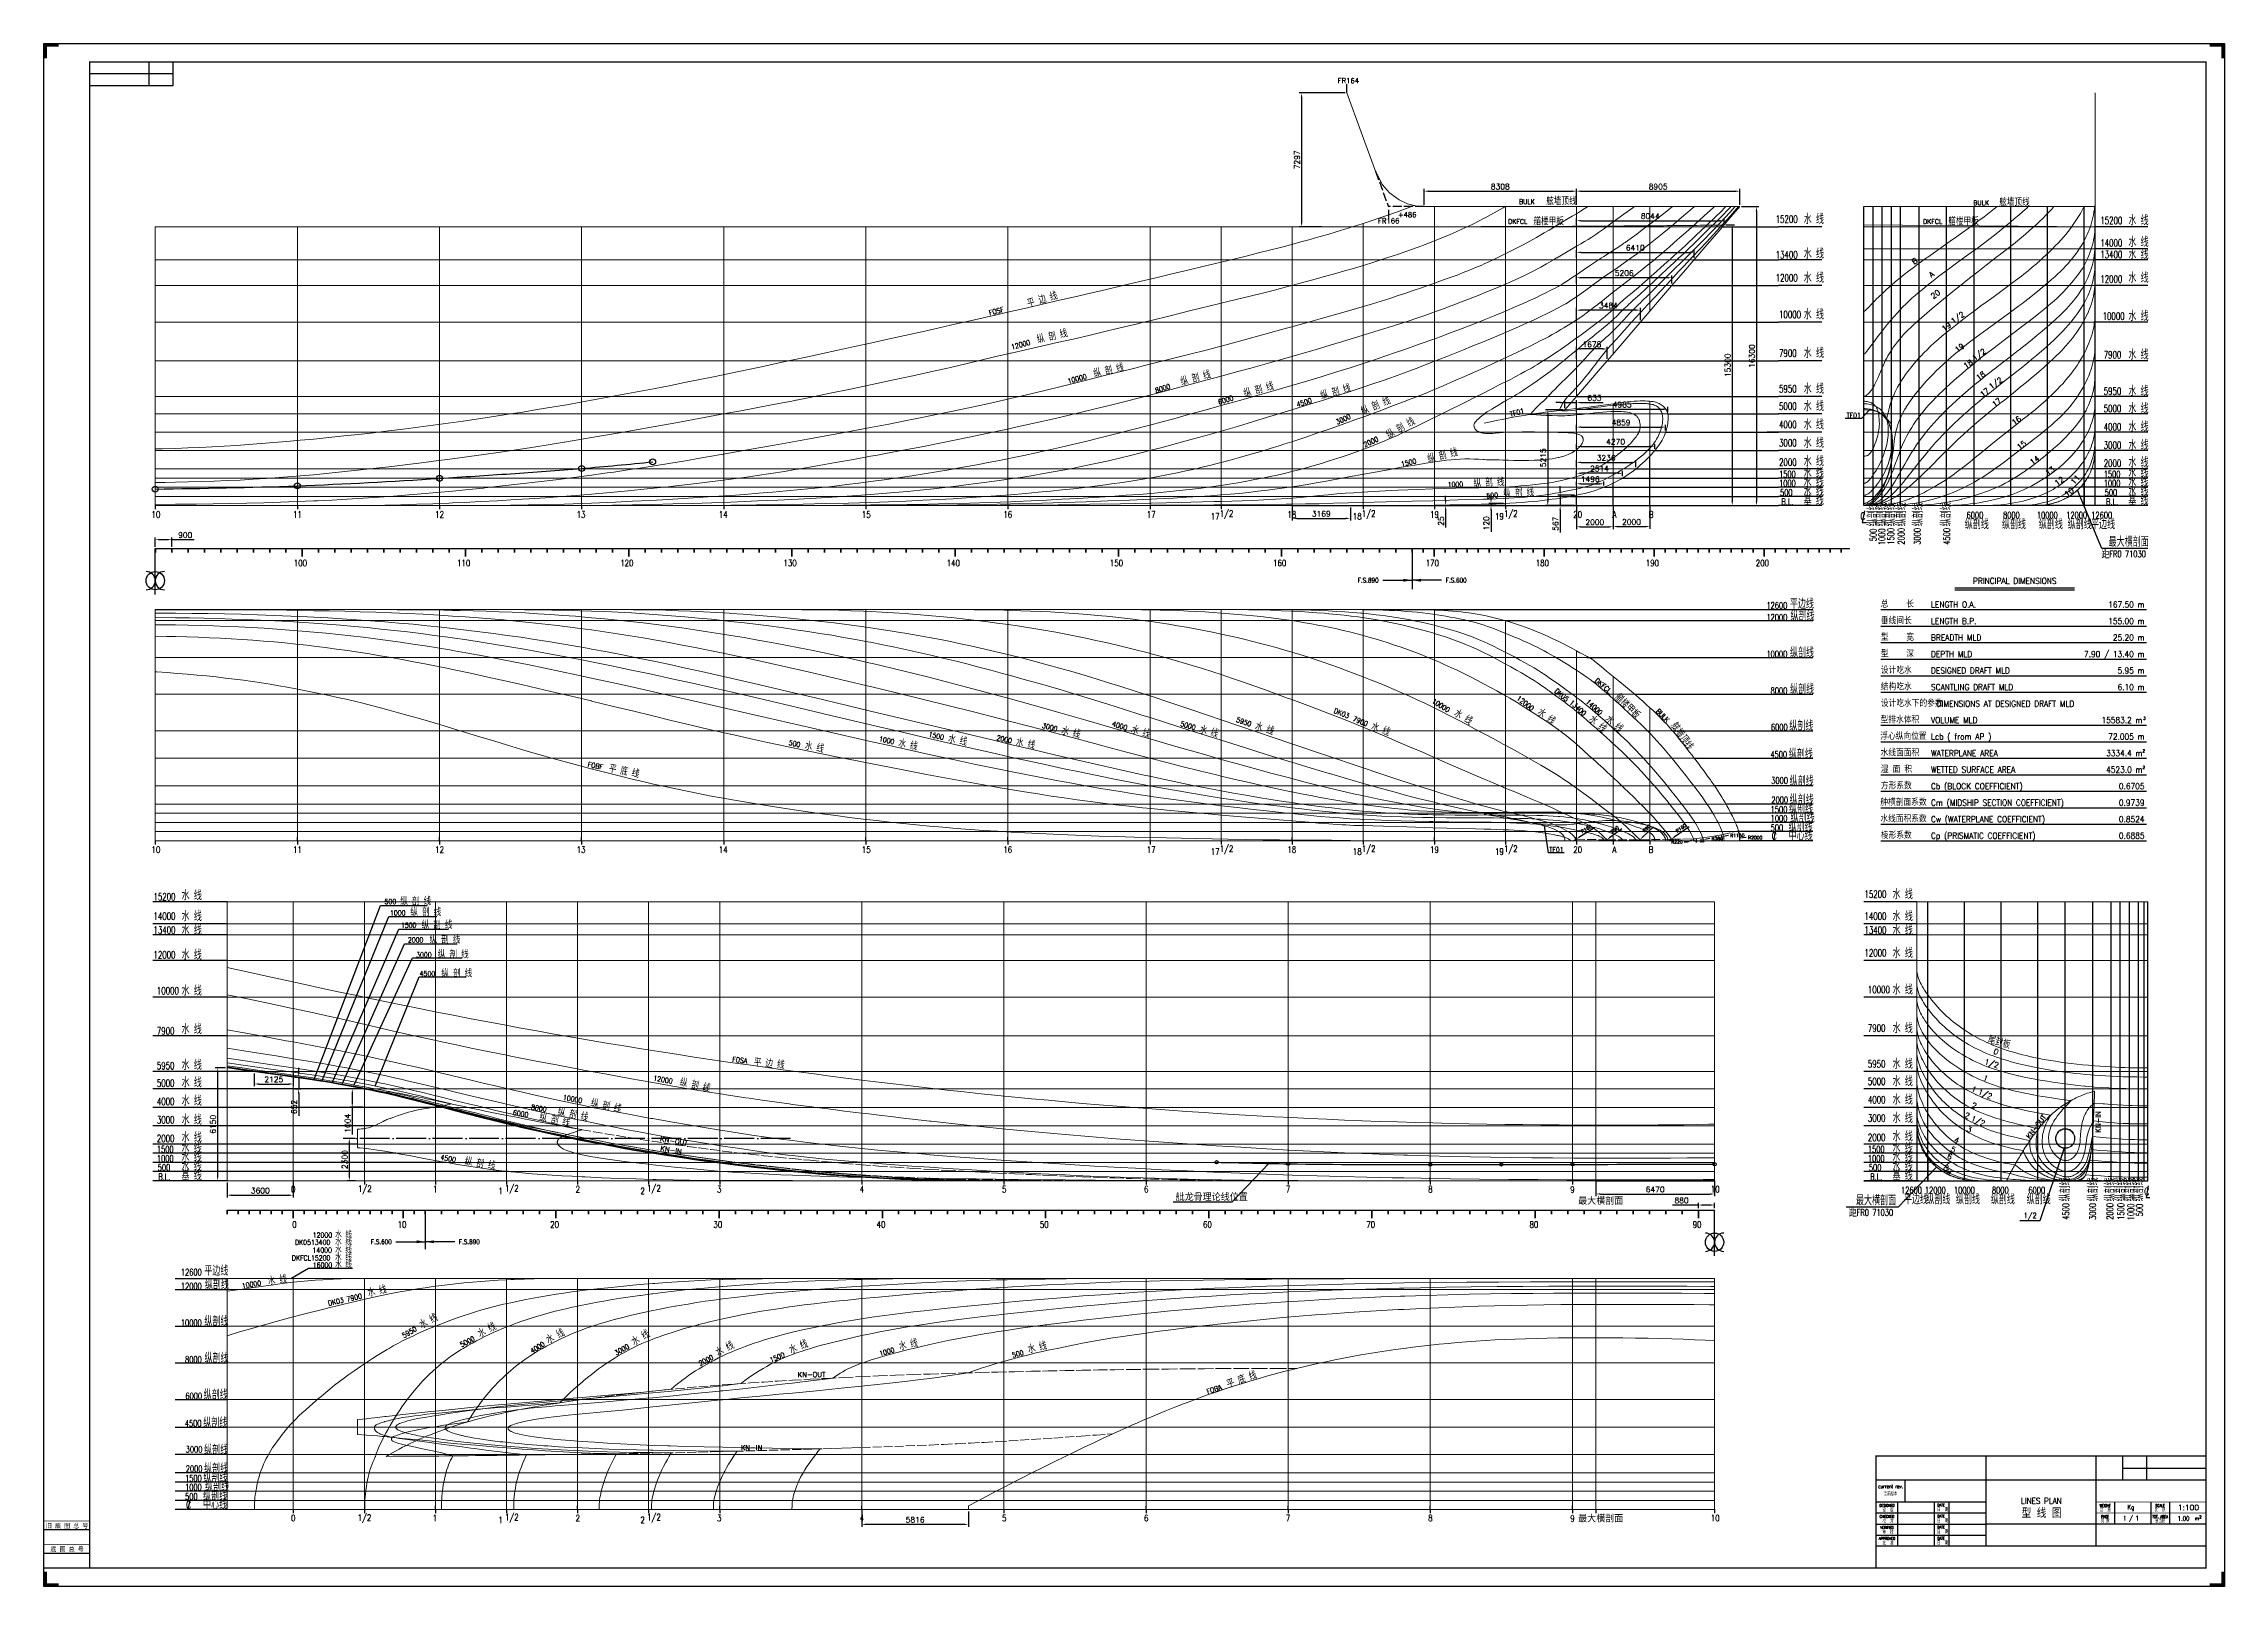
# Model space of a CAD drawing. Header units: millimetres. Extents: x 20870 to 139786, y -130946 to -46846.
import ezdxf
from ezdxf.enums import TextEntityAlignment as Align

# ---------------------------------------------------------------- set-up
doc = ezdxf.new("R2010")
doc.units = ezdxf.units.MM
doc.header["$LTSCALE"] = 81.4636
for name, pattern in [('ACAD_ISO02W100', [15, 12, -3]), ('ACAD_ISO05W100', [33, 24, -3, 0, -3, 0, -3]), ('CENTER110', [12.2, 10, -1, 0.2, -1])]:
    doc.linetypes.add(name, pattern=pattern)
for name, color, linetype in [('000BASIC', 8, 'Continuous'), ('11', 7, 'Continuous'), ('11TEXTE', 7, 'Continuous'), ('13DIMENSION', 255, 'Continuous'), ('A7', 9, 'Continuous'), ('CONT_WIDE', 3, 'Continuous'), ('INI', 4, 'Continuous'), ('TEXTC', 120, 'Continuous'), ('TEXTE', 4, 'Continuous')]:
    doc.layers.add(name, color=color, linetype=linetype)
doc.styles.add('HZDX', font='romans', dxfattribs={"height": 6, "bigfont": 'HZDX'})
doc.styles.add('ROMANS', font='romans.shx', dxfattribs={"width": 0.8, "bigfont": 'hzdx.shx'})
doc.styles.add('ROMANT', font='romans.shx', dxfattribs={"width": 0.8, "height": 4, "bigfont": 'hzdx.shx'})
doc.styles.get("Standard").update_dxf_attribs({"font": 'romand.shx', "bigfont": 'hzdx.shx'})
doc.dimstyles.new('ISO-25', dxfattribs={"dimtxt": 300, "dimasz": 250, "dimexe": 125, "dimexo": 100, "dimgap": 100, "dimtad": 1, "dimdec": 0, "dimtxsty": 'Standard', "dimcen": 2.5, "dimadec": 0, "dimazin": 0, "dimtfac": 1, "dimtdec": 0, "dimtmove": 0, "dimatfit": 3, "dimfxl": 1, "dimarcsym": 0})
doc.dimstyles.get("Standard").update_dxf_attribs({"dimtxt": 180, "dimasz": 180, "dimexe": 180, "dimexo": 60, "dimgap": 90, "dimtad": 0, "dimtih": 1, "dimtoh": 1, "dimdec": 0, "dimzin": 0, "dimdsep": 46, "dimtxsty": 'Standard', "dimcen": 90, "dimadec": 0, "dimazin": 0, "dimtfac": 1, "dimtdec": 0, "dimtofl": 0, "dimtmove": 0, "dimatfit": 3, "dimfxl": 1, "dimtolj": 1, "dimtzin": 0, "dimarcsym": 0})

msp = doc.modelspace()

# ---------------------------------------------------------------- texts
at = {"style": 'HZDX'}
for s, p in [('旧 底 图 总 号', (22151.32, -127636.22)), ('底 图 总 号', (22151.32, -128916.22))]:
    msp.add_text(s, height=250, dxfattribs=at).set_placement(p, align=Align.MIDDLE)
at = {"layer": '000BASIC', "color": 7, "style": 'HZDX', "width": 0.7}
for s, height, p in [('current rev.', 200, (121584.42, -125596.76)), ('当前版本', 200, (121584.42, -125996.84)), ('DESIGNED', 150, (121385.94, -126608.32)), ('CHECKED', 150, (121385.94, -127208.32)), ('WEIGHT', 150, (133285.94, -126621.22)), ('重  量', 200, (133285.94, -126874.04)), ('PAGE', 150, (133285.94, -127221.22)), ('TOT. AREA', 150, (136285.94, -127221.22)), ('比  例', 200, (136285.94, -126874.04)), ('SCALE', 150, (136285.94, -126621.22)), ('APPROVED', 150, (121385.94, -128408.32)), ('VERIFIED', 150, (121385.94, -127808.32)), ('页 数', 200, (133285.94, -127474.04)), ('总面积', 200, (136285.94, -127482.46))]:
    msp.add_text(s, height=height, dxfattribs=at).set_placement(p, align=Align.CENTER)
for s, height, p in [('设  绘', 200, (121144.86, -126889.07)), ('日  期', 200, (124126.78, -126864.04)), ('DATE', 150, (124135.94, -126587.77)), ('DATE', 150, (124135.94, -127194.62)), ('校  对', 200, (121144.86, -127489.07)), ('审  核', 200, (121144.86, -128089.07)), ('日  期', 200, (124126.78, -127470.89)), ('日  期', 200, (124126.78, -128065.64)), ('DATE', 150, (124135.94, -127789.37)), ('DATE', 150, (124135.94, -128402.27)), ('批  准', 200, (121144.86, -128689.07)), ('日  期', 200, (124126.78, -128678.54))]:
    msp.add_text(s, height=height, dxfattribs=at).set_placement(p)
at = {"layer": '000BASIC', "color": 7, "linetype": 'ByBlock', "style": 'HZDX', "width": 0.9}
msp.add_text('LINES PLAN', height=320, dxfattribs=at).set_placement((129805.94, -126445.38), align=Align.CENTER)
at = {"layer": '000BASIC', "width": 0.8}
msp.add_text('型 线 图', height=546.875, dxfattribs=at).set_placement((129815.94, -127216.99), align=Align.CENTER)
at = {"layer": '000BASIC', "color": 7, "style": 'HZDX', "width": 0.7}
for s, p in [('1 / 1', (134691.23, -127246.22)), ('Kg', (134691.23, -126667.9)), ('1.00', (137557.56, -127246.22))]:
    msp.add_text(s, height=250, dxfattribs=at).set_placement(p, align=Align.MIDDLE)
at = {"layer": '000BASIC', "color": 7, "linetype": 'ByBlock', "style": 'HZDX'}
msp.add_text('1:100', height=300, dxfattribs=at).set_placement((138404.83, -126646.22), align=Align.MIDDLE_RIGHT)
at = {"layer": '000BASIC', "color": 7, "style": 'HZDX', "width": 0.7}
msp.add_text('m', height=200, dxfattribs=at).set_placement((138285.94, -127246.22), align=Align.MIDDLE_CENTER)
at = {"layer": '000BASIC', "color": 7, "style": 'HZDX'}
msp.add_text('2', height=160, dxfattribs=at).set_placement((138405.94, -127246.22))
at = {"layer": '11', "color": 7}
for s, height, p in [('FR164', 275, (91437.63, -49006.87)), ('BULK', 249.204, (126091.91, -55646.47)), ('FR166', 275, (93632.01, -56643.18)), ('+486', 275, (94719.77, -56314.87)), ('DKFCL', 249.204, (100732.9, -56669.34)), ('DKFCL', 249.204, (123355.99, -56669.34)), ('最大横剖面', 377.582, (104548.55, -110138.31)), ('KN-OUT', 275, (61987.06, -119539.11)), ('KN-IN', 275, (58888.57, -123517.57)), ('最大横剖面', 377.582, (104548.55, -127455.42))]:
    msp.add_text(s, height=height, dxfattribs=at).set_placement(p)
at = {"layer": '11', "color": 7, "width": 0.9}
for s, height, p in [('BULK', 274.125, (101326.76, -55601.13)), ('TF01', 275, (119179.77, -67245.94)), ('总    长', 360, (121050.56, -77589.12)), ('LENGTH O.A.', 328.9494, (123790.01, -77589.12)), ('垂线间长', 360, (121051.44, -78489.12)), ('LENGTH B.P.', 328.9494, (123790.01, -78489.12)), ('型    宽', 360, (121051.77, -79389.12)), ('BREADTH MLD', 328.9494, (123790.01, -79389.12)), ('设计吃水', 360, (121050.89, -81189.12)), ('型    深', 360, (121051.66, -80289.12)), ('DEPTH MLD', 328.949, (123790.01, -80289.12)), ('DESIGNED DRAFT MLD', 328.9494, (123790.01, -81189.12)), ('结构吃水', 360, (121050.89, -82089.12)), ('SCANTLING DRAFT MLD', 328.9494, (123790.01, -82089.12)), ('设计吃水下的参数：', 360, (121050.89, -82994.31)), ('DIMENSIONS AT DESIGNED DRAFT MLD', 328.9494, (124101.39, -82994.31)), ('浮心纵向位置', 360, (121023.28, -84789.12)), ('型排水体积', 360, (121037.91, -83889.12)), ('VOLUME MLD', 328.949, (123790.01, -83889.12)), ('Lcb ( from AP )', 328.9494, (123790.01, -84789.12)), ('3', 164.47, (135363.32, -83701.57)), ('水线面面积', 360, (121038.57, -85689.12)), ('WATERPLANE AREA', 328.9494, (123790.01, -85689.12)), ('2', 164.47, (135328.6, -85485.32)), ('湿 面 积', 360, (121051.55, -86589.12)), ('WETTED SURFACE AREA', 328.9494, (123790.01, -86589.12)), ('2', 164.47, (135328.6, -86385.32)), ('舯横剖面系数', 360, (121023.28, -88389.12)), ('方形系数', 360, (121052.21, -87489.12)), ('Cb (BLOCK COEFFICIENT)', 328.9494, (123790.01, -87489.12)), ('Cm (MIDSHIP SECTION COEFFICIENT)', 328.9494, (123790.01, -88389.12)), ('水线面积系数', 360, (121024.16, -89289.12)), ('Cw (WATERPLANE COEFFICIENT)', 328.9494, (123790.01, -89289.12)), ('棱形系数', 360, (121051.55, -90189.12)), ('Cp (PRISMATIC COEFFICIENT)', 328.9494, (123790.01, -90189.12)), ('TF01', 274.125, (102974.11, -90927.13)), ('500', 274.125, (39460.19, -93753.24)), ('1000', 274.125, (39756.11, -94370.22)), ('1500', 274.125, (40351.82, -95041.01)), ('2000', 274.125, (40730.76, -95844.2)), ('3000', 274.125, (41183.26, -96655.94)), ('4500', 274.125, (41375.69, -97684.57))]:
    msp.add_text(s, height=height, dxfattribs=at).set_placement(p)
at = {"layer": '11', "color": 7}
for s, height, rotation, p in [('B', 299.04, 35.8571717, (122873.8, -58896.49)), ('A', 299.04, 35.8571717, (123808.35, -59610.79)), ('20', 299.045, 35.8571717, (123911.68, -60774.51)), ('KN-OUT', 275, 52.4404451, (129168.92, -106569.26)), ('KN-IN', 275, 90, (133040.04, -106212.79)), ('KN-OUT', 275, 350.2892066, (54470.6, -106676.4)), ('KN-IN', 275, 350.2892066, (54488.97, -107189.69))]:
    msp.add_text(s, height=height, rotation=rotation, dxfattribs=at).set_placement(p)
at = {"layer": '11', "color": 7, "width": 0.9}
for s, height, rotation, p in [('FOSF', 274.125, 14.4487461, (72460.86, -61664.71)), ('12000', 274.125, 14.7822692, (73671.16, -63525.23)), ('10000', 274.125, 14.7822692, (76750.4, -65380.92)), ('8000', 274.125, 17.3439604, (81530.29, -65896.57)), ('6000', 274.125, 17.3439604, (84966.24, -66529.56)), ('4500', 274.125, 17.3439604, (89242.61, -66662.34)), ('3000', 274.125, 24.7044073, (91410.04, -67622.79)), ('TF01', 275, 15, (100872.54, -67187.98)), ('2000', 274.125, 24.7044073, (92921.63, -68852.92)), ('1500', 274.125, 13, (94923.22, -69909.81)), ('1000', 274.125, 2, (97436.03, -71024.24)), ('500', 274.125, 4.2980311, (99556.94, -71638.69)), ('DK05', 274.125, 320, (103230.59, -82183.69)), ('DKFCL', 274.125, 320, (105428.59, -81617.97)), ('DK03', 274.125, 337.9054061, (91197.68, -83315.6)), ('10000', 274.125, 327.8077345, (96545.87, -82761.63)), ('12000', 274.125, 322.1470131, (101168.22, -82587.45)), ('13400', 274.125, 317.8325397, (104050.46, -82804.07)), ('14000', 274.125, 317.8325397, (104942.71, -82763.64)), ('BULK', 274.125, 315, (108766.47, -83269.14)), ('1500', 274.125, 347.8088628, (69106.12, -84625.53)), ('3000', 274.125, 345.4782747, (75292.6, -84134.78)), ('4000', 274.125, 343.815627, (79105.61, -84048.37)), ('5000', 274.125, 343.815627, (82828.99, -84038.18)), ('5950', 274.125, 341.217359, (85873.52, -83811.1)), ('7900', 274.125, 337.9054061, (92231.69, -83753.37)), ('500', 274.125, 347.8088628, (61480.41, -85077.13)), ('1000', 274.125, 347.8088628, (66400.87, -84868.25)), ('2000', 274.125, 347.8088628, (72814.42, -84809.26)), ('FOBF', 274.125, 347.8088628, (50519.9, -86255.97)), ('FOSA', 274.125, 352.8326553, (58404.98, -102341.17)), ('12000', 274.125, 350.0010344, (54100.2, -103365.63)), ('10000', 274.125, 349.9927684, (49172.91, -104418.29)), ('6000', 274.125, 350.5361847, (46443.87, -105242.75)), ('8000', 274.125, 350.5361847, (47438.5, -104947.08)), ('4500', 274.125, 350.5361847, (42493.15, -107691.83)), ('10000', 274.125, 9, (31706.62, -114700.31)), ('DK03 7900', 274.125, 12.6441002, (36413.66, -115653.86)), ('5950', 274.125, 30, (40519.38, -117421.62)), ('5000', 274.125, 26.7048059, (43661.83, -117914.89)), ('4000', 274.125, 31.9859812, (47515.75, -118262.31)), ('3000', 274.125, 29.3057612, (52097.53, -118367.92)), ('2000', 274.125, 26.922125, (56675.41, -118934.06)), ('1500', 274.125, 21.8006, (60530.32, -118742.29)), ('1000', 274.125, 15, (66474.96, -118393.41)), ('500', 274.125, 14.7822692, (73720.62, -118481.41)), ('FOBA', 274.125, 18.2893961, (84344.17, -120470.49))]:
    msp.add_text(s, height=height, rotation=rotation, dxfattribs=at).set_placement(p)
at = {"layer": '11', "color": 7}
for s, height, rotation, p in [('1/2', 299.045, 35.8571717, (125328.45, -61905.79)), ('19', 299.045, 35.8571717, (124716.7, -62404.62)), ('19', 299.045, 35.8571717, (125427.72, -63550.49)), ('18', 299.045, 35.8571717, (125896.11, -64429.64)), ('1/2', 299.045, 35.8571717, (126495.89, -63915.36)), ('18', 299.045, 35.8571717, (126583.67, -65070.64)), ('1/2', 299.045, 35.8571717, (127402.55, -65472.94)), ('17', 299.045, 35.8571717, (126802.77, -65987.22)), ('17', 299.045, 35.8571717, (127456.99, -66524.11)), ('16', 299.045, 35.8571717, (128533.09, -67513.9)), ('15', 299.045, 35.8571717, (128810.96, -68846.79)), ('14', 299.045, 35.8571717, (129527.63, -69680.3)), ('13', 299.045, 35.8571717, (130363.79, -70261.03)), ('12', 299.045, 35.8571717, (130872.42, -70817.52)), ('10', 299.045, 35.8571717, (131400.42, -71418.15)), ('11', 299.045, 47.8272707, (131766.72, -70716.69)), ('1/2', 299.045, 343.3255619, (127052.92, -102587.85)), ('0', 299.04, 336.6053405, (127275.68, -101933.42)), ('1', 299.04, 336.6053405, (126705.99, -103379.29)), ('2', 299.04, 336.6053405, (126081.53, -104873.23)), ('1', 299.04, 337.4927328, (126076.76, -103986.84)), ('1/2', 299.045, 337.4927328, (126681.31, -104244.62)), ('2', 299.04, 336.6053405, (125704.34, -105411.74)), ('1/2', 299.045, 336.6053405, (126297.43, -105712.62)), ('5', 299.04, 336.6053405, (124938.31, -107262.89)), ('4', 299.04, 336.6053405, (125137.44, -106761.42)), ('3', 299.04, 336.6053405, (125811.58, -106174.56)), ('8', 299.04, 336.6053405, (124554.72, -108266.39)), ('7', 299.04, 336.6053405, (124653.64, -108019.23)), ('9', 299.04, 336.6053405, (124718.82, -108473.69)), ('6', 299.04, 336.6053405, (124748.1, -107650.75))]:
    msp.add_text(s, height=height, rotation=rotation, dxfattribs=at).set_placement(p, align=Align.CENTER)
at = {"layer": '11', "color": 7, "width": 0.9}
msp.add_text('PRINCIPAL DIMENSIONS', height=328.9494, dxfattribs=at).set_placement((128357.93, -76395.82), align=Align.BOTTOM_CENTER)
for s, height, p in [('167.50 m', 328.949, (135431.72, -77589.12)), ('155.00 m', 328.949, (135431.72, -78489.12)), ('25.20 m', 328.949, (135431.72, -79389.12)), ('7.90 / 13.40 m', 328.9494, (135431.72, -80289.12)), ('5.95 m', 328.949, (135431.72, -81189.12)), ('6.10 m', 328.949, (135431.72, -82089.12)), ('15583.2 m', 328.949, (135319.22, -83889.12)), ('3334.4 m', 328.949, (135319.22, -85689.12)), ('72.005 m', 328.949, (135431.72, -84789.12)), ('4523.0 m', 328.949, (135319.22, -86589.12)), ('0.6705', 328.949, (135431.72, -87489.12)), ('0.9739', 328.949, (135431.72, -88389.12)), ('0.8524', 328.949, (135431.72, -89289.12)), ('0.6885', 328.949, (135431.72, -90189.12))]:
    msp.add_text(s, height=height, dxfattribs=at).set_placement(p, align=Align.RIGHT)
at = {"layer": '11', "color": 7}
msp.add_text('舭龙骨理论线位置', height=377.582, dxfattribs=at).set_placement((82602.5, -109739.42), align=Align.MIDDLE_LEFT)
msp.add_text('1/2', height=275, dxfattribs=at).set_placement((129193, -110865.85), align=Align.CENTER)
at = {"layer": '11TEXTE', "style": 'ROMANS', "width": 0.9}
for s, p in [('F.S.890', (93096.98, -76099.42)), ('F.S.600', (97896.98, -76099.42)), ('F.S.600', (39284.78, -112161.36)), ('F.S.890', (44084.78, -112161.36))]:
    msp.add_text(s, height=250, dxfattribs=at).set_placement(p, align=Align.MIDDLE)
at = {"layer": '13DIMENSION', "color": 4, "style": 'ROMANS', "width": 0.8}
for s, p in [('10', (26994.98, -72515.3)), ('11', (34715.48, -72515.3)), ('12', (42463.98, -72515.3)), ('13', (50176.48, -72515.3)), ('14', (57926.48, -72515.3)), ('15', (65729.48, -72515.3)), ('16', (73444.98, -72515.3)), ('17', (81264.48, -72515.3)), ('17', (84753.06, -72618.36)), ('1/2', (85373.59, -72489.01)), ('18', (88931.98, -72515.3)), ('18', (92503.06, -72618.36)), ('1/2', (93123.59, -72489.01)), ('19', (96711.48, -72515.3)), ('19', (100253.06, -72618.36)), ('1/2', (100873.59, -72489.01)), ('20', (104522.96, -72515.3)), ('A', (106522.96, -72514.88)), ('B', (108522.96, -72514.88)), ('10', (26994.98, -90786.55)), ('11', (34715.48, -90786.55)), ('12', (42463.98, -90786.55)), ('13', (50176.48, -90786.55)), ('14', (57926.48, -90786.55)), ('15', (65729.48, -90786.55)), ('16', (73444.98, -90786.55)), ('17', (81264.48, -90786.55)), ('17', (84753.06, -90889.61)), ('1/2', (85373.59, -90760.26)), ('18', (88931.98, -90786.55)), ('18', (92503.06, -90889.61)), ('1/2', (93123.59, -90760.26)), ('19', (96711.48, -90786.55)), ('19', (100253.06, -90889.61)), ('1/2', (100873.59, -90760.26)), ('20', (104522.96, -90786.55)), ('A', (106522.96, -90786.13)), ('B', (108522.96, -90786.13)), ('0', (34484.78, -109294.14)), ('1/2', (38386.09, -109294.14)), ('1', (42225.41, -109294.14)), ('1', (45780.85, -109397.2)), ('1/2', (46401.39, -109267.86)), ('2', (49998.78, -109294.14)), ('2', (53530.85, -109397.2)), ('1/2', (54151.39, -109267.86)), ('3', (57708.28, -109294.14)), ('4', (65489.78, -109294.14)), ('5', (73254.28, -109294.14)), ('6', (80989.78, -109294.14)), ('7', (88732.28, -109294.14)), ('8', (96487.78, -109294.14)), ('9', (104237.28, -109317.69)), ('10', (112022.78, -109294.14)), ('0', (34484.78, -127223.89)), ('1/2', (38364.35, -127223.89)), ('1', (42203.67, -127223.89)), ('1', (45780.85, -127326.95)), ('1/2', (46401.39, -127197.61)), ('2', (49998.78, -127223.89)), ('2', (53530.85, -127326.95)), ('1/2', (54151.39, -127197.61)), ('3', (57708.28, -127223.89)), ('4', (65489.78, -127223.89)), ('5', (73254.28, -127223.89)), ('6', (80989.78, -127223.89)), ('7', (88732.28, -127223.89)), ('8', (96487.78, -127223.89)), ('9', (104237.28, -127247.45)), ('10', (112022.78, -127223.89))]:
    msp.add_text(s, height=350, dxfattribs=at).set_placement(p, align=Align.MIDDLE)
for s, p in [('100', (34513.23, -75336.03)), ('110', (43413.23, -75336.03)), ('120', (52313.43, -75336.03)), ('130', (61213.43, -75336.03)), ('140', (70113.43, -75336.03)), ('150', (79013.43, -75336.03)), ('160', (87913.43, -75336.03)), ('170', (96233.43, -75336.03)), ('180', (102233.43, -75336.03)), ('190', (108233.43, -75336.03)), ('200', (114233.43, -75336.03)), ('0', (34423.32, -111397.97)), ('10', (40174.24, -111397.97)), ('20', (48494.2, -111397.97)), ('30', (57394.2, -111397.97)), ('40', (66294.2, -111397.97)), ('50', (75194.2, -111397.97)), ('60', (84094.2, -111397.97)), ('70', (92994.2, -111397.97)), ('80', (101894.2, -111397.97)), ('90', (110794.3, -111397.97))]:
    msp.add_text(s, height=350, dxfattribs=at).set_placement(p)
at = {"layer": '13DIMENSION', "width": 0.9}
for s, p in [('12000', (35543.74, -111933.56)), ('DKFCL15200', (34407.51, -113177.11)), ('DK0513400', (34577.88, -112327.38)), ('14000', (35531.17, -112756.02)), ('16000', (35547.32, -113570.1))]:
    msp.add_text(s, height=275, dxfattribs=at).set_placement(p)
at = {"layer": '13DIMENSION', "color": 4, "style": 'ROMANS', "width": 0.8}
for p in [(36766.9, -111773.07), (36761.87, -113017.26), (36764.49, -112605.53), (36766.9, -112166.9), (36761.87, -113410.25)]:
    msp.add_text('水 线', height=350, dxfattribs=at).set_placement(p, align=Align.MIDDLE_LEFT)
at = {"layer": 'INI', "style": 'ROMANT', "width": 0.7}
for s, height, p in [('15200', 400, (115317.07, -56613.22)), ('15200', 400, (133020.39, -56682.76)), ('13400', 400, (115317.07, -58551.4)), ('14000', 400, (133020.39, -57913.7)), ('13400', 400, (133020.39, -58540.35)), ('12000', 400, (115317.07, -59813.22)), ('12000', 400, (133020.39, -59878.87)), ('10000', 400, (115502.03, -61813.22)), ('10000', 400, (133145.67, -61902.7)), ('7900', 400, (115502.03, -63914.82)), ('7900', 400, (133205.35, -64004.3)), ('5950', 400, (115502.03, -65863.22)), ('5000', 400, (115502.03, -66813.22)), ('5950', 400, (133205.35, -65987.18)), ('5000', 400, (133205.35, -66937.18)), ('4000', 400, (115502.03, -67814.82)), ('4000', 400, (133205.35, -67938.78)), ('3000', 400, (115502.03, -68813.22)), ('3000', 400, (133205.35, -68937.18)), ('2000', 400, (115502.03, -69869.57)), ('1500', 360, (115502.03, -70493.78)), ('2000', 400, (133205.35, -69924.66)), ('1500', 360, (133205.35, -70493.78)), ('1000', 360, (115502.03, -70993.78)), ('500', 360, (115554.02, -71495.38)), ('1000', 360, (133205.35, -70993.78)), ('500', 360, (133257.34, -71495.38)), ('B.L.', 360, (115628.57, -71995.38)), ('B.L.', 360, (133331.89, -71995.38)), ('FR0 71030', 360, (133508.25, -74847.19)), ('15200', 400, (26862.18, -93549)), ('15200', 400, (120162.08, -93415.61)), ('14000', 400, (26862.18, -94615.19)), ('13400', 400, (26862.18, -95366.72)), ('14000', 400, (120162.08, -94615.61)), ('13400', 400, (120162.08, -95374.61)), ('12000', 400, (26862.18, -96719.27)), ('12000', 400, (120162.08, -96615.61)), ('10000', 400, (27047.14, -98673.68)), ('10000', 400, (120347.04, -98615.61)), ('7900', 400, (27047.14, -100868.86)), ('7900', 400, (120347.04, -100717.21)), ('5950', 400, (120347.04, -102665.61)), ('5950', 400, (27047.14, -102761.11)), ('5000', 400, (27047.14, -103711.11)), ('5000', 400, (120347.04, -103615.61)), ('4000', 400, (27047.14, -104712.71)), ('4000', 400, (120347.04, -104617.21)), ('3000', 400, (27047.14, -105711.11)), ('3000', 400, (120347.04, -105615.61)), ('2000', 400, (27047.14, -106727.69)), ('1500', 360, (27047.14, -107295.75)), ('2000', 400, (120347.04, -106671.95)), ('1500', 360, (120347.04, -107296.17)), ('1000', 360, (27047.14, -107795.75)), ('500', 360, (27092.56, -108297.35)), ('1000', 360, (120347.04, -107796.17)), ('500', 360, (120399.02, -108297.77)), ('B.L.', 360, (27124.51, -108797.35)), ('B.L.', 360, (120473.58, -108797.77)), ('FR0 71030', 360, (119731.15, -110743.11))]:
    msp.add_text(s, height=height, dxfattribs=at).set_placement(p)
for s, p in [('水 线', (116848.25, -56435.54)), ('水 线', (134551.57, -56505.07)), ('水 线', (116848.25, -58320.57)), ('水 线', (134551.57, -57683.87)), ('水 线', (134551.57, -58362.67)), ('水 线', (116848.25, -59635.54)), ('水 线', (134551.57, -59635.54)), ('水 线', (116848.25, -61635.54)), ('水 线', (134551.57, -61725.01)), ('水 线', (116848.25, -63735.54)), ('水 线', (134551.57, -63825.01)), ('水 线', (116848.25, -65685.54)), ('水 线', (116848.25, -66635.54)), ('水 线', (134551.57, -65809.49)), ('水 线', (134551.57, -66759.49)), ('水 线', (116848.25, -67635.54)), ('水 线', (134551.57, -67759.49)), ('水 线', (116848.25, -68635.54)), ('水 线', (134551.57, -68759.49)), ('水 线', (116842.72, -70268.3)), ('水 线', (116848.25, -69635.54)), ('水 线', (134546.04, -70268.3)), ('水 线', (134551.57, -69690.63)), ('水 线', (116842.72, -70768.3)), ('水 线', (116842.72, -71268.3)), ('水 线', (134546.04, -70768.3)), ('水 线', (134546.04, -71268.3)), ('基 线', (116842.72, -71768.3)), ('基 线', (134546.04, -71768.3)), ('纵剖线', (125630.63, -73071.08)), ('纵剖线', (127655.39, -73071.08)), ('纵剖线', (129667.64, -73071.08)), ('纵剖线', (131244.43, -73071.08)), ('平边线', (132517.29, -73071.08)), ('距', (133084.48, -74677.94)), ('最大横剖面', (133474.1, -74028.04)), ('平边线', (116095.01, -77410.21)), ('纵剖线', (116124.8, -78061.62)), ('纵剖线', (116097.52, -80061.62)), ('纵剖线', (116104.18, -82061.62)), ('纵剖线', (116060.89, -84061.62)), ('纵剖线', (116035.18, -85591.08)), ('纵剖线', (116081.98, -87070.38)), ('纵剖线', (116081.44, -88087.35)), ('纵剖线', (116043.74, -88586.02)), ('纵剖线', (116134.48, -89070.52)), ('纵剖线', (116025.74, -89583.94)), ('中心线', (116025.74, -90043.44)), ('水 线', (28393.36, -93296.98)), ('水 线', (121693.26, -93237.92)), ('水 线', (28393.36, -94437.51)), ('水 线', (28393.36, -95189.04)), ('水 线', (121693.26, -94437.92)), ('水 线', (121693.26, -95196.92)), ('水 线', (28393.36, -96541.58)), ('水 线', (121693.26, -96437.92)), ('水 线', (28393.36, -98496)), ('水 线', (121693.26, -98437.92)), ('水 线', (28393.36, -100596)), ('水 线', (121693.26, -100537.92)), ('水 线', (28393.36, -102546)), ('水 线', (121693.26, -102487.92)), ('水 线', (28393.36, -103496)), ('水 线', (121693.26, -103437.92)), ('水 线', (28393.36, -104496)), ('水 线', (121693.26, -104437.92)), ('水 线', (28393.36, -105533.43)), ('水 线', (121693.26, -105437.92)), ('水 线', (28387.83, -107070.26)), ('水 线', (28393.36, -106493.66)), ('水 线', (121687.72, -107070.68)), ('水 线', (121693.26, -106437.92)), ('水 线', (28387.83, -107570.26)), ('水 线', (28387.83, -108070.26)), ('水 线', (121687.72, -107570.68)), ('水 线', (121687.72, -108070.68)), ('基 线', (28387.83, -108570.26)), ('基 线', (121687.72, -108570.68)), ('距', (119307.38, -110573.86)), ('最大横剖面', (119697.01, -109923.96)), ('平边线', (122310.06, -109873.14)), ('纵剖线', (123534.69, -109873.14)), ('纵剖线', (125146.29, -109873.14)), ('纵剖线', (127050.47, -109873.14)), ('纵剖线', (129004.51, -109873.14)), ('平边线', (29633.73, -113762.37)), ('纵剖线', (29663.51, -114522.51)), ('纵剖线', (29636.24, -116522.51)), ('纵剖线', (29642.9, -118522.51)), ('纵剖线', (29599.61, -120522.51)), ('纵剖线', (29573.9, -122051.96)), ('纵剖线', (29620.7, -123531.27)), ('纵剖线', (29582.46, -125046.9)), ('纵剖线', (29620.15, -124548.24)), ('纵剖线', (29564.46, -126044.82)), ('纵剖线', (29673.2, -125531.4)), ('中心线', (29564.46, -126504.33))]:
    msp.add_text(s, height=480, dxfattribs=at).set_placement(p, align=Align.MIDDLE_LEFT)
for p in [(120622.85, -73158.53), (121093.48, -73158.53), (121592.48, -73158.53), (122175.82, -73158.53), (123096.51, -73158.53), (124621.63, -73158.53), (131121.02, -109960.58), (132646.14, -109960.58), (133566.83, -109960.58), (134150.17, -109960.58), (134649.17, -109960.58), (135119.8, -109960.58)]:
    msp.add_text('纵剖线', height=480, rotation=90, dxfattribs=at).set_placement(p, align=Align.MIDDLE_LEFT)
for s, p in [('6000', (126184.39, -72546.56)), ('8000', (128173.78, -72546.56)), ('10000', (130132, -72546.56)), ('12000', (131731.3, -72546.56)), ('12600', (133097.47, -72546.56)), ('12600', (115383.98, -77470.21)), ('12000', (115383.98, -78121.62)), ('10000', (115383.98, -80121.62)), ('8000', (115497.55, -82121.62)), ('6000', (115514.58, -84107.15)), ('12600', (122722.51, -109348.62)), ('12000', (124021.56, -109348.62)), ('10000', (125610.65, -109348.62)), ('8000', (127568.87, -109348.62)), ('6000', (129558.27, -109348.62)), ('12600', (28922.7, -113822.37)), ('12000', (28922.7, -114582.51)), ('10000', (28922.7, -116582.51)), ('8000', (29036.27, -118582.51)), ('6000', (29053.3, -120568.04))]:
    msp.add_text(s, height=360, dxfattribs=at).set_placement(p, align=Align.MIDDLE)
for s, p in [('500', (120810.73, -73288.05)), ('1000', (121281.14, -73277.61)), ('1500', (121780.77, -73247.36)), ('2000', (122345.5, -73247.36)), ('3000', (123221.66, -73252.15)), ('4500', (124823.53, -73252.15)), ('4500', (131322.92, -110054.21)), ('3000', (132783.74, -110054.21)), ('2000', (133727.46, -110049.42)), ('1500', (134323, -110049.42)), ('1000', (134858.99, -110079.66)), ('500', (135334.71, -110090.11))]:
    msp.add_text(s, height=360, rotation=90, dxfattribs=at).set_placement(p, align=Align.RIGHT)
for s, p in [('4500', (115941.55, -85776.43)), ('3000', (115988.35, -87195.54)), ('2000', (115992.6, -88257.04)), ('1500', (115954.91, -88774.31)), ('1000', (115956.39, -89258.18)), ('500', (115727.61, -89771.81)), ('4500', (29480.27, -122237.31)), ('3000', (29527.07, -123656.42)), ('2000', (29531.32, -124717.92)), ('500', (29266.32, -126232.69)), ('1500', (29493.62, -125235.19)), ('1000', (29495.11, -125719.06))]:
    msp.add_text(s, height=360, dxfattribs=at).set_placement(p, align=Align.RIGHT)
at = {"layer": 'TEXTC', "style": 'HZDX', "width": 0.8}
for s, p in [('舷墙顶线', (102805.28, -55442.3)), ('舷墙顶线', (127507.27, -55505.15)), ('艏楼甲板', (102105.03, -56544.96)), ('艏楼甲板', (124728.12, -56544.96)), ('纵 剖 线', (40314.79, -93608.1)), ('纵 剖 线', (40867.28, -94195.61)), ('纵 剖 线', (41480.82, -94895.86)), ('纵 剖 线', (41912.7, -95699.06)), ('纵 剖 线', (42365.2, -96510.8)), ('纵 剖 线', (42557.63, -97539.42))]:
    msp.add_text(s, height=400, dxfattribs=at).set_placement(p, align=Align.MIDDLE_LEFT)
for s, rotation, p in [('平 边 线', 16.3559274, (75386.09, -61000.16)), ('尾封板', 344.9019379, (127450.45, -101483.56)), ('平 边 线', 354.7398367, (60414.63, -102661.01))]:
    msp.add_text(s, height=400, rotation=rotation, dxfattribs=at).set_placement(p, align=Align.CENTER)
for s, rotation, p in [('纵 剖 线', 12.3861092, (75044.7, -62992.46)), ('纵 剖 线', 12.3861092, (78123.94, -64848.16)), ('纵 剖 线', 14.9478003, (82878.65, -65302.94)), ('纵 剖 线', 14.9478003, (86314.6, -65935.93)), ('纵 剖 线', 14.9478003, (90509.61, -66053.84)), ('纵 剖 线', 22.3082473, (92729.77, -66919.82)), ('纵 剖 线', 29.6487926, (94138.3, -68230.5)), ('纵 剖 线', 13, (96337.99, -69498.43)), ('纵 剖 线', 2, (98846.45, -70814.78)), ('纵 剖 线', 3, (100464.98, -71402.15)), ('水 线', 328.8024003, (97833.02, -83297.38)), ('水 线', 323.141679, (102388.17, -83227.96)), ('艏楼甲板', 316.1351659, (106626.18, -82398.19)), ('水 线', 346.4729406, (76374.21, -84289.36)), ('水 线', 344.8102929, (80182.28, -84234.27)), ('水 线', 344.8102929, (83905.66, -84224.08)), ('水 线', 342.2120249, (86940.65, -84045.61)), ('水 线', 338.9000719, (93283.49, -84049.14)), ('水 线', 318.8272056, (105211.15, -83594.95)), ('水 线', 318.8272056, (106103.41, -83594.95)), ('舷墙顶线', 305, (109730.93, -83917.26)), ('水 线', 348.8035287, (62383.25, -85115.76)), ('水 线', 348.8035287, (67487.87, -84978.72)), ('水 线', 348.8035287, (70193.12, -84735.99)), ('水 线', 348.8035287, (73901.42, -84919.73)), ('平 底 线', 348.8035287, (51692.51, -86359.51)), ('纵 剖 线', 347.6048743, (55570.57, -103457.65)), ('纵 剖 线', 347.5966083, (50720.39, -104587.61)), ('纵 剖 线', 348.1400247, (47915.04, -105356.35)), ('纵 剖 线', 348.1400247, (48909.67, -105060.68)), ('纵 剖 线', 350.4048421, (43839.95, -107764.01)), ('水 线', 7.3244015, (33098.35, -114334.28)), ('水 线', 12, (38545.18, -114975.4)), ('水 线', 28.1836488, (41398.8, -116746.97)), ('水 线', 27.6994718, (44577.19, -117227.4)), ('水 线', 27.6994718, (48311.01, -117565.72)), ('水 线', 30.3004271, (52974.85, -117671.09)), ('水 线', 27.9167909, (57554.57, -118256.38)), ('水 线', 22.7952659, (61552.44, -118106)), ('水 线', 12.1687303, (67512.4, -117894.5)), ('水 线', 12.3861092, (74539.03, -118049.52)), ('平 底 线', 19.2840619, (85407.24, -119964.93))]:
    msp.add_text(s, height=400, rotation=rotation, dxfattribs=at).set_placement(p, align=Align.MIDDLE_LEFT)
at = {"layer": 'TEXTE', "style": 'ROMANT', "width": 0.8}
for p in [(119933.37, -72813.71), (119933.37, -72814.04), (115096.15, -90239.36), (135408.76, -109616.09), (135408.76, -109616.42), (28634.87, -126700.24)]:
    msp.add_text('C', height=400, dxfattribs=at).set_placement(p)

# ---------------------------------------------------------------- blocks, each defined once
blk = doc.blocks.new('*D1')
at = {"color": 0, "linetype": 'Continuous', "lineweight": -2, "ltscale": 81.4636, "transparency": 16777216}
for p, q in [((105515, -108932), (105515, -109682)), ((111985, -108932), (111985, -109682)), ((105765, -109557), (111735, -109557))]:
    blk.add_line(p, q, dxfattribs=at)
at = {"color": 0, "linetype": 'Continuous', "ltscale": 81.4636, "transparency": 16777216}
for points in [[(105765, -109515), (105765, -109598), (105515, -109557)], [(111735, -109515), (111735, -109598), (111985, -109557)]]:
    blk.add_solid(points, dxfattribs=at)
at = {"layer": 'DEFPOINTS', "color": 0, "linetype": 'Continuous', "ltscale": 81.4636, "transparency": 16777216}
for p in [(105515, -108832), (111985, -108832), (111985, -109557)]:
    blk.add_point(p, dxfattribs=at)
at = {"color": 0, "linetype": 'Continuous', "ltscale": 81.4636, "transparency": 16777216, "insert": (108750, -109307), "char_height": 300, "attachment_point": 5}
blk.add_mtext('6470', dxfattribs=at)
blk = doc.blocks.new('*D2')
at = {"color": 0, "linetype": 'Continuous', "lineweight": -2, "ltscale": 81.4636, "transparency": 16777216}
for p, q in [((30785, -102682), (30232, -102682)), ((30357, -102932), (30357, -108582)), ((30785, -108832), (30232, -108832))]:
    blk.add_line(p, q, dxfattribs=at)
at = {"color": 0, "linetype": 'Continuous', "ltscale": 81.4636, "transparency": 16777216}
for points in [[(30316, -102932), (30399, -102932), (30357, -102682)], [(30316, -108582), (30399, -108582), (30357, -108832)]]:
    blk.add_solid(points, dxfattribs=at)
at = {"layer": 'DEFPOINTS', "color": 0, "linetype": 'Continuous', "ltscale": 81.4636, "transparency": 16777216}
for p in [(30885, -102682), (30357, -108832), (30885, -108832)]:
    blk.add_point(p, dxfattribs=at)
at = {"color": 0, "linetype": 'Continuous', "ltscale": 81.4636, "transparency": 16777216, "insert": (30107, -105757), "char_height": 300, "attachment_point": 5, "rotation": 90}
blk.add_mtext('6150', dxfattribs=at)
blk = doc.blocks.new('*D3')
at = {"color": 0, "linetype": 'Continuous', "lineweight": -2, "ltscale": 81.4636, "transparency": 16777216}
for p, q in [((32360, -102982), (32360, -103686)), ((34485, -102982), (34485, -103686)), ((32610, -103561), (34235, -103561))]:
    blk.add_line(p, q, dxfattribs=at)
at = {"color": 0, "linetype": 'Continuous', "ltscale": 81.4636, "transparency": 16777216}
for points in [[(32610, -103519), (32610, -103602), (32360, -103561)], [(34235, -103519), (34235, -103602), (34485, -103561)]]:
    blk.add_solid(points, dxfattribs=at)
at = {"layer": 'DEFPOINTS', "color": 0, "linetype": 'Continuous', "ltscale": 81.4636, "transparency": 16777216}
for p in [(32360, -102882), (34485, -102882), (34485, -103561)]:
    blk.add_point(p, dxfattribs=at)
at = {"color": 0, "linetype": 'Continuous', "ltscale": 81.4636, "transparency": 16777216, "insert": (33422, -103311), "char_height": 300, "attachment_point": 5}
blk.add_mtext('2125', dxfattribs=at)
blk = doc.blocks.new('*D4')
at = {"color": 0, "linetype": 'Continuous', "lineweight": -2, "ltscale": 81.4636, "transparency": 16777216}
for p, q in [((34585, -103180), (34904, -103180)), ((34779, -102930), (34779, -102680)), ((34779, -103180), (34779, -103832)), ((34585, -103832), (34904, -103832)), ((34779, -104082), (34779, -105289))]:
    blk.add_line(p, q, dxfattribs=at)
at = {"color": 0, "linetype": 'Continuous', "ltscale": 81.4636, "transparency": 16777216}
for points in [[(34737, -102930), (34820, -102930), (34779, -103180)], [(34737, -104082), (34820, -104082), (34779, -103832)]]:
    blk.add_solid(points, dxfattribs=at)
at = {"layer": 'DEFPOINTS', "color": 0, "linetype": 'Continuous', "ltscale": 81.4636, "transparency": 16777216}
for p in [(34485, -103180), (34485, -103832), (34779, -103832)]:
    blk.add_point(p, dxfattribs=at)
at = {"color": 0, "linetype": 'Continuous', "ltscale": 81.4636, "transparency": 16777216, "insert": (34529, -104811), "char_height": 300, "attachment_point": 5, "rotation": 90}
blk.add_mtext('652', dxfattribs=at)
blk = doc.blocks.new('*D5')
at = {"color": 0, "linetype": 'Continuous', "lineweight": -2, "ltscale": 81.4636, "transparency": 16777216}
for p, q in [((38260, -103829), (37577, -103829)), ((37702, -104079), (37702, -104582)), ((38260, -104832), (37577, -104832)), ((37702, -104832), (37702, -106311))]:
    blk.add_line(p, q, dxfattribs=at)
at = {"color": 0, "linetype": 'Continuous', "ltscale": 81.4636, "transparency": 16777216}
for points in [[(37660, -104079), (37744, -104079), (37702, -103829)], [(37660, -104582), (37744, -104582), (37702, -104832)]]:
    blk.add_solid(points, dxfattribs=at)
at = {"layer": 'DEFPOINTS', "color": 0, "linetype": 'Continuous', "ltscale": 81.4636, "transparency": 16777216}
for p in [(38360, -103829), (37702, -104832), (38360, -104832)]:
    blk.add_point(p, dxfattribs=at)
at = {"color": 0, "linetype": 'Continuous', "ltscale": 81.4636, "transparency": 16777216, "insert": (37452, -105697), "char_height": 300, "attachment_point": 5, "rotation": 90}
blk.add_mtext('1004', dxfattribs=at)
blk = doc.blocks.new('*D6')
at = {"color": 0, "linetype": 'Continuous', "lineweight": -2, "ltscale": 81.4636, "transparency": 16777216}
for p, q in [((37885, -106532), (37415, -106532)), ((37540, -106782), (37540, -108582)), ((37885, -108832), (37415, -108832))]:
    blk.add_line(p, q, dxfattribs=at)
at = {"color": 0, "linetype": 'Continuous', "ltscale": 81.4636, "transparency": 16777216}
for points in [[(37498, -106782), (37582, -106782), (37540, -106532)], [(37498, -108582), (37582, -108582), (37540, -108832)]]:
    blk.add_solid(points, dxfattribs=at)
at = {"layer": 'DEFPOINTS', "color": 0, "linetype": 'Continuous', "ltscale": 81.4636, "transparency": 16777216}
for p in [(37985, -106532), (37540, -108832), (37985, -108832)]:
    blk.add_point(p, dxfattribs=at)
at = {"color": 0, "linetype": 'Continuous', "ltscale": 81.4636, "transparency": 16777216, "insert": (37290, -107682), "char_height": 300, "attachment_point": 5, "rotation": 90}
blk.add_mtext('2300', dxfattribs=at)
blk = doc.blocks.new('*D7')
at = {"color": 0, "linetype": 'Continuous', "lineweight": -2, "ltscale": 81.4636, "transparency": 16777216}
for p, q in [((30885, -108932), (30885, -109747)), ((34485, -108932), (34485, -109747)), ((31135, -109622), (34235, -109622))]:
    blk.add_line(p, q, dxfattribs=at)
at = {"color": 0, "linetype": 'Continuous', "ltscale": 81.4636, "transparency": 16777216}
for points in [[(31135, -109581), (31135, -109664), (30885, -109622)], [(34235, -109581), (34235, -109664), (34485, -109622)]]:
    blk.add_solid(points, dxfattribs=at)
at = {"layer": 'DEFPOINTS', "color": 0, "linetype": 'Continuous', "ltscale": 81.4636, "transparency": 16777216}
for p in [(30885, -108832), (34485, -108832), (34485, -109622)]:
    blk.add_point(p, dxfattribs=at)
at = {"color": 0, "linetype": 'Continuous', "ltscale": 81.4636, "transparency": 16777216, "insert": (32685, -109372), "char_height": 300, "attachment_point": 5}
blk.add_mtext('3600', dxfattribs=at)
blk = doc.blocks.new('*D8')
at = {"color": 0, "linetype": 'Continuous', "lineweight": -2, "ltscale": 81.4636, "transparency": 16777216}
for p, q in [((104457, -72131), (104457, -73312)), ((106457, -72130), (106457, -73312)), ((104707, -73187), (106207, -73187))]:
    blk.add_line(p, q, dxfattribs=at)
at = {"color": 0, "linetype": 'Continuous', "ltscale": 81.4636, "transparency": 16777216}
for points in [[(104707, -73145), (104707, -73229), (104457, -73187)], [(106207, -73145), (106207, -73229), (106457, -73187)]]:
    blk.add_solid(points, dxfattribs=at)
at = {"layer": 'DEFPOINTS', "color": 0, "linetype": 'Continuous', "ltscale": 81.4636, "transparency": 16777216}
for p in [(104457, -72031), (106457, -72030), (106457, -73187)]:
    blk.add_point(p, dxfattribs=at)
at = {"color": 0, "linetype": 'Continuous', "ltscale": 81.4636, "transparency": 16777216, "insert": (105457, -72937), "char_height": 300, "attachment_point": 5}
blk.add_mtext('2000', dxfattribs=at)
blk = doc.blocks.new('*D9')
at = {"color": 0, "linetype": 'Continuous', "lineweight": -2, "ltscale": 81.4636, "transparency": 16777216}
for p, q in [((106457, -72130), (106457, -73297)), ((108457, -72130), (108457, -73297)), ((106707, -73172), (108207, -73172))]:
    blk.add_line(p, q, dxfattribs=at)
at = {"color": 0, "linetype": 'Continuous', "ltscale": 81.4636, "transparency": 16777216}
for points in [[(106707, -73130), (106707, -73214), (106457, -73172)], [(108207, -73130), (108207, -73214), (108457, -73172)]]:
    blk.add_solid(points, dxfattribs=at)
at = {"layer": 'DEFPOINTS', "color": 0, "linetype": 'Continuous', "ltscale": 81.4636, "transparency": 16777216}
for p in [(106457, -72030), (108457, -72030), (108457, -73172)]:
    blk.add_point(p, dxfattribs=at)
at = {"color": 0, "linetype": 'Continuous', "ltscale": 81.4636, "transparency": 16777216, "insert": (107457, -72922), "char_height": 300, "attachment_point": 5}
blk.add_mtext('2000', dxfattribs=at)
blk = doc.blocks.new('*D10')
at = {"color": 0, "linetype": 'Continuous', "lineweight": -2, "ltscale": 81.4636, "transparency": 16777216}
for p, q in [((100482, -71911), (99670, -71911)), ((100482, -72031), (99670, -72031)), ((99795, -71661), (99795, -71411)), ((99795, -71911), (99795, -72031)), ((99795, -72281), (99795, -73459))]:
    blk.add_line(p, q, dxfattribs=at)
at = {"color": 0, "linetype": 'Continuous', "ltscale": 81.4636, "transparency": 16777216}
for points in [[(99754, -71661), (99837, -71661), (99795, -71911)], [(99754, -72281), (99837, -72281), (99795, -72031)]]:
    blk.add_solid(points, dxfattribs=at)
at = {"layer": 'DEFPOINTS', "color": 0, "linetype": 'Continuous', "ltscale": 81.4636, "transparency": 16777216}
for p in [(99795, -72031), (100582, -71911), (100582, -72031)]:
    blk.add_point(p, dxfattribs=at)
at = {"color": 0, "linetype": 'Continuous', "ltscale": 81.4636, "transparency": 16777216, "insert": (99545, -72995), "char_height": 300, "attachment_point": 5, "rotation": 90}
blk.add_mtext('120', dxfattribs=at)
blk = doc.blocks.new('*D11')
at = {"color": 0, "linetype": 'Continuous', "lineweight": -2, "ltscale": 81.4636, "transparency": 16777216}
for p, q in [((103566, -71213), (103566, -70963)), ((104357, -71463), (103441, -71463)), ((104357, -72031), (103441, -72031)), ((103566, -71463), (103566, -72031)), ((103566, -72281), (103566, -73502))]:
    blk.add_line(p, q, dxfattribs=at)
at = {"color": 0, "linetype": 'Continuous', "ltscale": 81.4636, "transparency": 16777216}
for points in [[(103525, -71213), (103608, -71213), (103566, -71463)], [(103525, -72281), (103608, -72281), (103566, -72031)]]:
    blk.add_solid(points, dxfattribs=at)
at = {"layer": 'DEFPOINTS', "color": 0, "linetype": 'Continuous', "ltscale": 81.4636, "transparency": 16777216}
for p in [(103566, -72031), (104457, -71463), (104457, -72031)]:
    blk.add_point(p, dxfattribs=at)
at = {"color": 0, "linetype": 'Continuous', "ltscale": 81.4636, "transparency": 16777216, "insert": (103316, -73017), "char_height": 300, "attachment_point": 5, "rotation": 90}
blk.add_mtext('567', dxfattribs=at)
blk = doc.blocks.new('*D12')
at = {"color": 0, "linetype": 'Continuous', "lineweight": -2, "ltscale": 81.4636, "transparency": 16777216}
for p, q in [((96807, -72006), (97446, -72006)), ((96807, -72030), (97446, -72030)), ((97321, -71756), (97321, -71506)), ((97321, -72006), (97321, -72030)), ((97321, -72280), (97321, -73216))]:
    blk.add_line(p, q, dxfattribs=at)
at = {"color": 0, "linetype": 'Continuous', "ltscale": 81.4636, "transparency": 16777216}
for points in [[(97279, -71756), (97362, -71756), (97321, -72006)], [(97279, -72280), (97362, -72280), (97321, -72030)]]:
    blk.add_solid(points, dxfattribs=at)
at = {"layer": 'DEFPOINTS', "color": 0, "linetype": 'Continuous', "ltscale": 81.4636, "transparency": 16777216}
for p in [(96707, -72006), (96707, -72030), (97321, -72030)]:
    blk.add_point(p, dxfattribs=at)
at = {"color": 0, "linetype": 'Continuous', "ltscale": 81.4636, "transparency": 16777216, "insert": (97071, -72873), "char_height": 300, "attachment_point": 5, "rotation": 90}
blk.add_mtext('25', dxfattribs=at)
blk = doc.blocks.new('*D13')
at = {"color": 0, "linetype": 'Continuous', "lineweight": -2, "ltscale": 81.4636, "transparency": 16777216}
for p, q in [((104457, -70930), (104457, -70717)), ((104707, -70842), (105703, -70842)), ((105953, -70930), (105953, -70717))]:
    blk.add_line(p, q, dxfattribs=at)
at = {"color": 0, "linetype": 'Continuous', "ltscale": 81.4636, "transparency": 16777216}
for points in [[(104707, -70801), (104707, -70884), (104457, -70842)], [(105703, -70801), (105703, -70884), (105953, -70842)]]:
    blk.add_solid(points, dxfattribs=at)
at = {"layer": 'DEFPOINTS', "color": 0, "linetype": 'Continuous', "ltscale": 81.4636, "transparency": 16777216}
for p in [(104457, -71030), (105953, -70842), (105953, -71030)]:
    blk.add_point(p, dxfattribs=at)
at = {"color": 0, "linetype": 'Continuous', "ltscale": 81.4636, "transparency": 16777216, "insert": (105205, -70592), "char_height": 300, "attachment_point": 5}
blk.add_mtext('1496', dxfattribs=at)
blk = doc.blocks.new('*D14')
at = {"color": 0, "linetype": 'Continuous', "lineweight": -2, "ltscale": 81.4636, "transparency": 16777216}
for p, q in [((104457, -70430), (104457, -70141)), ((106971, -70430), (106971, -70141)), ((106721, -70266), (104707, -70266))]:
    blk.add_line(p, q, dxfattribs=at)
at = {"color": 0, "linetype": 'Continuous', "ltscale": 81.4636, "transparency": 16777216}
for points in [[(104707, -70224), (104707, -70307), (104457, -70266)], [(106721, -70224), (106721, -70307), (106971, -70266)]]:
    blk.add_solid(points, dxfattribs=at)
at = {"layer": 'DEFPOINTS', "color": 0, "linetype": 'Continuous', "ltscale": 81.4636, "transparency": 16777216}
for p in [(104457, -70266), (104457, -70530), (106971, -70530)]:
    blk.add_point(p, dxfattribs=at)
at = {"color": 0, "linetype": 'Continuous', "ltscale": 81.4636, "transparency": 16777216, "insert": (105714, -70016), "char_height": 300, "attachment_point": 5}
blk.add_mtext('2514', dxfattribs=at)
blk = doc.blocks.new('*D15')
at = {"color": 0, "linetype": 'Continuous', "lineweight": -2, "ltscale": 81.4636, "transparency": 16777216}
for p, q in [((104457, -69930), (104457, -69551)), ((104707, -69676), (107443, -69676)), ((107693, -69930), (107693, -69551))]:
    blk.add_line(p, q, dxfattribs=at)
at = {"color": 0, "linetype": 'Continuous', "ltscale": 81.4636, "transparency": 16777216}
for points in [[(104707, -69635), (104707, -69718), (104457, -69676)], [(107443, -69635), (107443, -69718), (107693, -69676)]]:
    blk.add_solid(points, dxfattribs=at)
at = {"layer": 'DEFPOINTS', "color": 0, "linetype": 'Continuous', "ltscale": 81.4636, "transparency": 16777216}
for p in [(104457, -70030), (107693, -69676), (107693, -70030)]:
    blk.add_point(p, dxfattribs=at)
at = {"color": 0, "linetype": 'Continuous', "ltscale": 81.4636, "transparency": 16777216, "insert": (106075, -69426), "char_height": 300, "attachment_point": 5}
blk.add_mtext('3236', dxfattribs=at)
blk = doc.blocks.new('*D16')
at = {"color": 0, "linetype": 'Continuous', "lineweight": -2, "ltscale": 81.4636, "transparency": 16777216}
for p, q in [((104457, -68930), (104457, -68675)), ((104707, -68800), (108477, -68800)), ((108727, -68930), (108727, -68675))]:
    blk.add_line(p, q, dxfattribs=at)
at = {"color": 0, "linetype": 'Continuous', "ltscale": 81.4636, "transparency": 16777216}
for points in [[(104707, -68758), (104707, -68841), (104457, -68800)], [(108477, -68758), (108477, -68841), (108727, -68800)]]:
    blk.add_solid(points, dxfattribs=at)
at = {"layer": 'DEFPOINTS', "color": 0, "linetype": 'Continuous', "ltscale": 81.4636, "transparency": 16777216}
for p in [(108727, -68800), (104457, -69030), (108727, -69030)]:
    blk.add_point(p, dxfattribs=at)
at = {"color": 0, "linetype": 'Continuous', "ltscale": 81.4636, "transparency": 16777216, "insert": (106592, -68550), "char_height": 300, "attachment_point": 5}
blk.add_mtext('4270', dxfattribs=at)
blk = doc.blocks.new('*D17')
at = {"color": 0, "linetype": 'Continuous', "lineweight": -2, "ltscale": 81.4636, "transparency": 16777216}
for p, q in [((104457, -67930), (104457, -67626)), ((104707, -67751), (109066, -67751)), ((109316, -67930), (109316, -67626))]:
    blk.add_line(p, q, dxfattribs=at)
at = {"color": 0, "linetype": 'Continuous', "ltscale": 81.4636, "transparency": 16777216}
for points in [[(104707, -67709), (104707, -67792), (104457, -67751)], [(109066, -67709), (109066, -67792), (109316, -67751)]]:
    blk.add_solid(points, dxfattribs=at)
at = {"layer": 'DEFPOINTS', "color": 0, "linetype": 'Continuous', "ltscale": 81.4636, "transparency": 16777216}
for p in [(109316, -67751), (104457, -68030), (109316, -68030)]:
    blk.add_point(p, dxfattribs=at)
at = {"color": 0, "linetype": 'Continuous', "ltscale": 81.4636, "transparency": 16777216, "insert": (106887, -67501), "char_height": 300, "attachment_point": 5}
blk.add_mtext('4859', dxfattribs=at)
blk = doc.blocks.new('*D18')
at = {"color": 0, "linetype": 'Continuous', "lineweight": -2, "ltscale": 81.4636, "transparency": 16777216}
for p, q in [((104457, -66930), (104457, -66650)), ((104707, -66775), (109192, -66775)), ((109442, -66930), (109442, -66650))]:
    blk.add_line(p, q, dxfattribs=at)
at = {"color": 0, "linetype": 'Continuous', "ltscale": 81.4636, "transparency": 16777216}
for points in [[(104707, -66733), (104707, -66817), (104457, -66775)], [(109192, -66733), (109192, -66817), (109442, -66775)]]:
    blk.add_solid(points, dxfattribs=at)
at = {"layer": 'DEFPOINTS', "color": 0, "linetype": 'Continuous', "ltscale": 81.4636, "transparency": 16777216}
for p in [(104457, -67030), (109442, -66775), (109442, -67030)]:
    blk.add_point(p, dxfattribs=at)
at = {"color": 0, "linetype": 'Continuous', "ltscale": 81.4636, "transparency": 16777216, "insert": (106949, -66525), "char_height": 300, "attachment_point": 5}
blk.add_mtext('4985', dxfattribs=at)
blk = doc.blocks.new('*D19')
at = {"color": 0, "linetype": 'Continuous', "lineweight": -2, "ltscale": 81.4636, "transparency": 16777216}
for p, q in [((104457, -64030), (104457, -63367)), ((105885, -63492), (104707, -63492)), ((106135, -64030), (106135, -63367))]:
    blk.add_line(p, q, dxfattribs=at)
at = {"color": 0, "linetype": 'Continuous', "ltscale": 81.4636, "transparency": 16777216}
for points in [[(104707, -63450), (104707, -63534), (104457, -63492)], [(105885, -63450), (105885, -63534), (106135, -63492)]]:
    blk.add_solid(points, dxfattribs=at)
at = {"layer": 'DEFPOINTS', "color": 0, "linetype": 'Continuous', "ltscale": 81.4636, "transparency": 16777216}
for p in [(104457, -63492), (104457, -64130), (106135, -64130)]:
    blk.add_point(p, dxfattribs=at)
at = {"color": 0, "linetype": 'Continuous', "ltscale": 81.4636, "transparency": 16777216, "insert": (105296, -63242), "char_height": 300, "attachment_point": 5}
blk.add_mtext('1678', dxfattribs=at)
blk = doc.blocks.new('*D20')
at = {"color": 0, "linetype": 'Continuous', "lineweight": -2, "ltscale": 81.4636, "transparency": 16777216}
for p, q in [((104457, -61930), (104457, -61248)), ((107691, -61373), (104707, -61373)), ((107941, -61930), (107941, -61248))]:
    blk.add_line(p, q, dxfattribs=at)
at = {"color": 0, "linetype": 'Continuous', "ltscale": 81.4636, "transparency": 16777216}
for points in [[(104707, -61332), (104707, -61415), (104457, -61373)], [(107691, -61332), (107691, -61415), (107941, -61373)]]:
    blk.add_solid(points, dxfattribs=at)
at = {"layer": 'DEFPOINTS', "color": 0, "linetype": 'Continuous', "ltscale": 81.4636, "transparency": 16777216}
for p in [(104457, -61373), (104457, -62030), (107941, -62030)]:
    blk.add_point(p, dxfattribs=at)
at = {"color": 0, "linetype": 'Continuous', "ltscale": 81.4636, "transparency": 16777216, "insert": (106199, -61123), "char_height": 300, "attachment_point": 5}
blk.add_mtext('3484', dxfattribs=at)
blk = doc.blocks.new('*D21')
at = {"color": 0, "linetype": 'Continuous', "lineweight": -2, "ltscale": 81.4636, "transparency": 16777216}
for p, q in [((104457, -59930), (104457, -59483)), ((109413, -59608), (104707, -59608)), ((109663, -59930), (109663, -59483))]:
    blk.add_line(p, q, dxfattribs=at)
at = {"color": 0, "linetype": 'Continuous', "ltscale": 81.4636, "transparency": 16777216}
for points in [[(104707, -59567), (104707, -59650), (104457, -59608)], [(109413, -59567), (109413, -59650), (109663, -59608)]]:
    blk.add_solid(points, dxfattribs=at)
at = {"layer": 'DEFPOINTS', "color": 0, "linetype": 'Continuous', "ltscale": 81.4636, "transparency": 16777216}
for p in [(104457, -59608), (104457, -60030), (109663, -60030)]:
    blk.add_point(p, dxfattribs=at)
at = {"color": 0, "linetype": 'Continuous', "ltscale": 81.4636, "transparency": 16777216, "insert": (107060, -59358), "char_height": 300, "attachment_point": 5}
blk.add_mtext('5206', dxfattribs=at)
blk = doc.blocks.new('*D22')
at = {"color": 0, "linetype": 'Continuous', "lineweight": -2, "ltscale": 81.4636, "transparency": 16777216}
for p, q in [((104457, -58530), (104457, -58099)), ((104707, -58224), (110617, -58224)), ((110867, -58530), (110867, -58099))]:
    blk.add_line(p, q, dxfattribs=at)
at = {"color": 0, "linetype": 'Continuous', "ltscale": 81.4636, "transparency": 16777216}
for points in [[(104707, -58183), (104707, -58266), (104457, -58224)], [(110617, -58183), (110617, -58266), (110867, -58224)]]:
    blk.add_solid(points, dxfattribs=at)
at = {"layer": 'DEFPOINTS', "color": 0, "linetype": 'Continuous', "ltscale": 81.4636, "transparency": 16777216}
for p in [(110867, -58224), (104457, -58630), (110867, -58630)]:
    blk.add_point(p, dxfattribs=at)
at = {"color": 0, "linetype": 'Continuous', "ltscale": 81.4636, "transparency": 16777216, "insert": (107662, -57974), "char_height": 300, "attachment_point": 5}
blk.add_mtext('6410', dxfattribs=at)
blk = doc.blocks.new('*D23')
at = {"color": 0, "linetype": 'Continuous', "lineweight": -2, "ltscale": 81.4636, "transparency": 16777216}
for p, q in [((104457, -56730), (104457, -56374)), ((104707, -56499), (112251, -56499)), ((112501, -56630), (112501, -56374))]:
    blk.add_line(p, q, dxfattribs=at)
at = {"color": 0, "linetype": 'Continuous', "ltscale": 81.4636, "transparency": 16777216}
for points in [[(104707, -56458), (104707, -56541), (104457, -56499)], [(112251, -56458), (112251, -56541), (112501, -56499)]]:
    blk.add_solid(points, dxfattribs=at)
at = {"layer": 'DEFPOINTS', "color": 0, "linetype": 'Continuous', "ltscale": 81.4636, "transparency": 16777216}
for p in [(104457, -56830), (112501, -56499), (112501, -56730)]:
    blk.add_point(p, dxfattribs=at)
at = {"color": 0, "linetype": 'Continuous', "ltscale": 81.4636, "transparency": 16777216, "insert": (108479, -56249), "char_height": 300, "attachment_point": 5}
blk.add_mtext('8044', dxfattribs=at)
blk = doc.blocks.new('*D24')
at = {"color": 0, "linetype": 'Continuous', "lineweight": -2, "ltscale": 81.4636, "transparency": 16777216}
for p, q in [((96149, -55630), (96149, -54765)), ((96399, -54890), (104207, -54890)), ((104457, -55630), (104457, -54765))]:
    blk.add_line(p, q, dxfattribs=at)
at = {"color": 0, "linetype": 'Continuous', "ltscale": 81.4636, "transparency": 16777216}
for points in [[(96399, -54849), (96399, -54932), (96149, -54890)], [(104207, -54849), (104207, -54932), (104457, -54890)]]:
    blk.add_solid(points, dxfattribs=at)
at = {"layer": 'DEFPOINTS', "color": 0, "linetype": 'Continuous', "ltscale": 81.4636, "transparency": 16777216}
for p in [(96149, -55730), (104457, -54890), (104457, -55730)]:
    blk.add_point(p, dxfattribs=at)
at = {"color": 0, "linetype": 'Continuous', "ltscale": 81.4636, "transparency": 16777216, "insert": (100303, -54640), "char_height": 300, "attachment_point": 5}
blk.add_mtext('8308', dxfattribs=at)
blk = doc.blocks.new('*D25')
at = {"color": 0, "linetype": 'Continuous', "lineweight": -2, "ltscale": 81.4636, "transparency": 16777216}
for p, q in [((104457, -55630), (104457, -54767)), ((104707, -54892), (113112, -54892)), ((113362, -55630), (113362, -54767))]:
    blk.add_line(p, q, dxfattribs=at)
at = {"color": 0, "linetype": 'Continuous', "ltscale": 81.4636, "transparency": 16777216}
for points in [[(104707, -54850), (104707, -54933), (104457, -54892)], [(113112, -54850), (113112, -54933), (113362, -54892)]]:
    blk.add_solid(points, dxfattribs=at)
at = {"layer": 'DEFPOINTS', "color": 0, "linetype": 'Continuous', "ltscale": 81.4636, "transparency": 16777216}
for p in [(104457, -55730), (113362, -54892), (113362, -55730)]:
    blk.add_point(p, dxfattribs=at)
at = {"color": 0, "linetype": 'Continuous', "ltscale": 81.4636, "transparency": 16777216, "insert": (108910, -54642), "char_height": 300, "attachment_point": 5}
blk.add_mtext('8905', dxfattribs=at)
blk = doc.blocks.new('*D26')
at = {"color": 0, "linetype": 'Continuous', "lineweight": -2, "ltscale": 81.4636, "transparency": 16777216}
for p, q in [((113462, -55730), (114398, -55730)), ((114273, -55980), (114273, -71780)), ((113462, -72030), (114398, -72030))]:
    blk.add_line(p, q, dxfattribs=at)
at = {"color": 0, "linetype": 'Continuous', "ltscale": 81.4636, "transparency": 16777216}
for points in [[(114231, -55980), (114315, -55980), (114273, -55730)], [(114231, -71780), (114315, -71780), (114273, -72030)]]:
    blk.add_solid(points, dxfattribs=at)
at = {"layer": 'DEFPOINTS', "color": 0, "linetype": 'Continuous', "ltscale": 81.4636, "transparency": 16777216}
for p in [(113362, -55730), (113362, -72030), (114273, -72030)]:
    blk.add_point(p, dxfattribs=at)
at = {"color": 0, "linetype": 'Continuous', "ltscale": 81.4636, "transparency": 16777216, "insert": (114023, -63880), "char_height": 300, "attachment_point": 5, "rotation": 90}
blk.add_mtext('16300', dxfattribs=at)
blk = doc.blocks.new('*D27')
at = {"color": 0, "linetype": 'Continuous', "lineweight": -2, "ltscale": 81.4636, "transparency": 16777216}
for p, q in [((91837, -49533), (89340, -49533)), ((89465, -49783), (89465, -56580)), ((90546, -56830), (89340, -56830))]:
    blk.add_line(p, q, dxfattribs=at)
at = {"color": 0, "linetype": 'Continuous', "ltscale": 81.4636, "transparency": 16777216}
for points in [[(89424, -49783), (89507, -49783), (89465, -49533)], [(89424, -56580), (89507, -56580), (89465, -56830)]]:
    blk.add_solid(points, dxfattribs=at)
at = {"layer": 'DEFPOINTS', "color": 0, "linetype": 'Continuous', "ltscale": 81.4636, "transparency": 16777216}
for p in [(91937, -49533), (89465, -56830), (90646, -56830)]:
    blk.add_point(p, dxfattribs=at)
at = {"color": 0, "linetype": 'Continuous', "ltscale": 81.4636, "transparency": 16777216, "insert": (89215, -53182), "char_height": 300, "attachment_point": 5, "rotation": 90}
blk.add_mtext('7297', dxfattribs=at)
blk = doc.blocks.new('*D28')
at = {"color": 0, "linetype": 'Continuous', "lineweight": -2, "ltscale": 81.4636, "transparency": 16777216}
for p, q in [((111105, -110158), (109701, -110158)), ((111105, -110334), (111105, -110033)), ((111735, -110158), (111355, -110158)), ((111985, -110334), (111985, -110033))]:
    blk.add_line(p, q, dxfattribs=at)
at = {"color": 0, "linetype": 'Continuous', "ltscale": 81.4636, "transparency": 16777216}
for points in [[(111355, -110116), (111355, -110199), (111105, -110158)], [(111735, -110116), (111735, -110199), (111985, -110158)]]:
    blk.add_solid(points, dxfattribs=at)
at = {"layer": 'DEFPOINTS', "color": 0, "linetype": 'Continuous', "ltscale": 81.4636, "transparency": 16777216}
for p in [(111105, -110434), (111985, -110158), (111985, -110434)]:
    blk.add_point(p, dxfattribs=at)
at = {"color": 0, "linetype": 'Continuous', "ltscale": 81.4636, "transparency": 16777216, "insert": (110187, -109908), "char_height": 300, "attachment_point": 5}
blk.add_mtext('880', dxfattribs=at)
blk = doc.blocks.new('*D29')
at = {"color": 0, "linetype": 'Continuous', "lineweight": -2, "ltscale": 81.4636, "transparency": 16777216}
for p, q in [((65485, -126863), (65485, -127692)), ((71301, -126863), (71301, -127692)), ((71051, -127567), (65735, -127567))]:
    blk.add_line(p, q, dxfattribs=at)
at = {"color": 0, "linetype": 'Continuous', "ltscale": 81.4636, "transparency": 16777216}
for points in [[(65735, -127526), (65735, -127609), (65485, -127567)], [(71051, -127526), (71051, -127609), (71301, -127567)]]:
    blk.add_solid(points, dxfattribs=at)
at = {"layer": 'DEFPOINTS', "color": 0, "linetype": 'Continuous', "ltscale": 81.4636, "transparency": 16777216}
for p in [(65485, -126763), (71301, -126763), (65485, -127567)]:
    blk.add_point(p, dxfattribs=at)
at = {"color": 0, "linetype": 'Continuous', "ltscale": 81.4636, "transparency": 16777216, "insert": (68393, -127317), "char_height": 300, "attachment_point": 5}
blk.add_mtext('5816', dxfattribs=at)
blk = doc.blocks.new('*D30')
at = {"color": 0, "linetype": 'Continuous', "lineweight": -2, "ltscale": 81.4636, "transparency": 16777216}
for p, q in [((103574, -66413), (103324, -66413)), ((103824, -66715), (103824, -66288)), ((103824, -66413), (104457, -66413)), ((104457, -66715), (104457, -66288)), ((104707, -66413), (105914, -66413))]:
    blk.add_line(p, q, dxfattribs=at)
at = {"color": 0, "linetype": 'Continuous', "ltscale": 81.4636, "transparency": 16777216}
for points in [[(103574, -66371), (103574, -66454), (103824, -66413)], [(104707, -66371), (104707, -66454), (104457, -66413)]]:
    blk.add_solid(points, dxfattribs=at)
at = {"layer": 'DEFPOINTS', "color": 0, "linetype": 'Continuous', "ltscale": 81.4636, "transparency": 16777216}
for p in [(104457, -66413), (103824, -66815), (104457, -66815)]:
    blk.add_point(p, dxfattribs=at)
at = {"color": 0, "linetype": 'Continuous', "ltscale": 81.4636, "transparency": 16777216, "insert": (105436, -66163), "char_height": 300, "attachment_point": 5}
blk.add_mtext('633', dxfattribs=at)
blk = doc.blocks.new('*D31')
at = {"color": 0, "linetype": 'Continuous', "lineweight": -2, "ltscale": 81.4636, "transparency": 16777216}
for p, q in [((103724, -66815), (102765, -66815)), ((102890, -67065), (102890, -71781)), ((103724, -72031), (102765, -72031))]:
    blk.add_line(p, q, dxfattribs=at)
at = {"color": 0, "linetype": 'Continuous', "ltscale": 81.4636, "transparency": 16777216}
for points in [[(102849, -67065), (102932, -67065), (102890, -66815)], [(102849, -71781), (102932, -71781), (102890, -72031)]]:
    blk.add_solid(points, dxfattribs=at)
at = {"layer": 'DEFPOINTS', "color": 0, "linetype": 'Continuous', "ltscale": 81.4636, "transparency": 16777216}
for p in [(103824, -66815), (102890, -72031), (103824, -72031)]:
    blk.add_point(p, dxfattribs=at)
at = {"color": 0, "linetype": 'Continuous', "ltscale": 81.4636, "transparency": 16777216, "insert": (102640, -69423), "char_height": 300, "attachment_point": 5, "rotation": 90}
blk.add_mtext('5215', dxfattribs=at)
blk = doc.blocks.new('*D32')
at = {"color": 0, "linetype": 'Continuous', "lineweight": -2, "ltscale": 81.4636, "transparency": 16777216}
for p, q in [((106036, -90302), (106108, -90249)), ((106928, -89652), (106254, -90143))]:
    blk.add_line(p, q, dxfattribs=at)
at = {"color": 0, "linetype": 'Continuous', "ltscale": 81.4636, "transparency": 16777216}
blk.add_solid([(106236, -90118), (106272, -90167), (106108, -90249)], dxfattribs=at)
at = {"layer": 'DEFPOINTS', "color": 0, "linetype": 'Continuous', "ltscale": 81.4636, "transparency": 16777216}
for p in [(106036, -90302), (106108, -90249)]:
    blk.add_point(p, dxfattribs=at)
at = {"color": 0, "linetype": 'Continuous', "ltscale": 81.4636, "transparency": 16777216, "insert": (106552, -89691), "char_height": 180, "attachment_point": 5, "rotation": 36.05471}
blk.add_mtext('R90', dxfattribs=at)
blk = doc.blocks.new('*D33')
at = {"color": 0, "linetype": 'Continuous', "lineweight": -2, "ltscale": 81.4636, "transparency": 16777216}
for p, q in [((107852, -90302), (107917, -90239)), ((108651, -89539), (108047, -90115))]:
    blk.add_line(p, q, dxfattribs=at)
at = {"color": 0, "linetype": 'Continuous', "ltscale": 81.4636, "transparency": 16777216}
blk.add_solid([(108027, -90094), (108068, -90137), (107917, -90239)], dxfattribs=at)
at = {"layer": 'DEFPOINTS', "color": 0, "linetype": 'Continuous', "ltscale": 81.4636, "transparency": 16777216}
for p in [(107852, -90302), (107917, -90239)]:
    blk.add_point(p, dxfattribs=at)
at = {"color": 0, "linetype": 'Continuous', "ltscale": 81.4636, "transparency": 16777216, "insert": (108283, -89628), "char_height": 180, "attachment_point": 5, "rotation": 43.65738}
blk.add_mtext('R90', dxfattribs=at)
blk = doc.blocks.new('*D34')
at = {"color": 0, "linetype": 'Continuous', "lineweight": -2, "ltscale": 81.4636, "transparency": 16777216}
for p, q in [((104295, -90302), (104432, -90219)), ((105446, -89604), (104586, -90125))]:
    blk.add_line(p, q, dxfattribs=at)
at = {"color": 0, "linetype": 'Continuous', "ltscale": 81.4636, "transparency": 16777216}
blk.add_solid([(104571, -90100), (104602, -90151), (104432, -90219)], dxfattribs=at)
at = {"layer": 'DEFPOINTS', "color": 0, "linetype": 'Continuous', "ltscale": 81.4636, "transparency": 16777216}
for p in [(104295, -90302), (104432, -90219)]:
    blk.add_point(p, dxfattribs=at)
at = {"color": 0, "linetype": 'Continuous', "ltscale": 81.4636, "transparency": 16777216, "insert": (104995, -89656), "char_height": 180, "attachment_point": 5, "rotation": 31.2164}
blk.add_mtext('R160', dxfattribs=at)
blk = doc.blocks.new('*D35')
at = {"color": 0, "linetype": 'Continuous', "lineweight": -2, "ltscale": 81.4636, "transparency": 16777216}
for p, q in [((109499, -90302), (109631, -90211)), ((110606, -89536), (109779, -90108))]:
    blk.add_line(p, q, dxfattribs=at)
at = {"color": 0, "linetype": 'Continuous', "ltscale": 81.4636, "transparency": 16777216}
blk.add_solid([(109762, -90084), (109796, -90133), (109631, -90211)], dxfattribs=at)
at = {"layer": 'DEFPOINTS', "color": 0, "linetype": 'Continuous', "ltscale": 81.4636, "transparency": 16777216}
for p in [(109499, -90302), (109631, -90211)]:
    blk.add_point(p, dxfattribs=at)
at = {"color": 0, "linetype": 'Continuous', "ltscale": 81.4636, "transparency": 16777216, "insert": (110158, -89615), "char_height": 180, "attachment_point": 5, "rotation": 34.65561}
blk.add_mtext('R160', dxfattribs=at)
blk = doc.blocks.new('*D36')
at = {"color": 0, "linetype": 'Continuous', "lineweight": -2, "ltscale": 81.4636, "transparency": 16777216}
for p, q in [((111272, -90302), (111452, -90302)), ((111362, -90392), (111362, -90212)), ((113716, -90131), (113536, -90144))]:
    blk.add_line(p, q, dxfattribs=at)
at = {"color": 0, "linetype": 'Continuous', "ltscale": 81.4636, "transparency": 16777216}
blk.add_solid([(113534, -90114), (113538, -90174), (113357, -90157)], dxfattribs=at)
at = {"layer": 'DEFPOINTS', "color": 0, "linetype": 'Continuous', "ltscale": 81.4636, "transparency": 16777216}
for p in [(111362, -90302), (113357, -90157)]:
    blk.add_point(p, dxfattribs=at)
at = {"color": 0, "linetype": 'Continuous', "ltscale": 81.4636, "transparency": 16777216, "insert": (114204, -90131), "char_height": 180, "attachment_point": 5}
blk.add_mtext('\\A1;R2000', dxfattribs=at)
blk = doc.blocks.new('*D37')
at = {"color": 0, "linetype": 'Continuous', "lineweight": -2, "ltscale": 81.4636, "transparency": 16777216}
for p, q in [((111169, -90302), (111349, -90302)), ((111259, -90392), (111259, -90212)), ((112741, -90010), (112565, -90045))]:
    blk.add_line(p, q, dxfattribs=at)
at = {"color": 0, "linetype": 'Continuous', "ltscale": 81.4636, "transparency": 16777216}
blk.add_solid([(112559, -90016), (112570, -90075), (112388, -90080)], dxfattribs=at)
at = {"layer": 'DEFPOINTS', "color": 0, "linetype": 'Continuous', "ltscale": 81.4636, "transparency": 16777216}
for p in [(111259, -90302), (112388, -90080)]:
    blk.add_point(p, dxfattribs=at)
at = {"color": 0, "linetype": 'Continuous', "ltscale": 81.4636, "transparency": 16777216, "insert": (113230, -90010), "char_height": 180, "attachment_point": 5}
blk.add_mtext('\\A1;R1150', dxfattribs=at)
blk = doc.blocks.new('*D38')
at = {"color": 0, "linetype": 'Continuous', "lineweight": -2, "ltscale": 81.4636, "transparency": 16777216}
for p, q in [((110908, -90299), (111088, -90299)), ((110998, -90389), (110998, -90209)), ((111728, -90177), (111550, -90207))]:
    blk.add_line(p, q, dxfattribs=at)
at = {"color": 0, "linetype": 'Continuous', "ltscale": 81.4636, "transparency": 16777216}
blk.add_solid([(111545, -90177), (111555, -90237), (111373, -90237)], dxfattribs=at)
at = {"layer": 'DEFPOINTS', "color": 0, "linetype": 'Continuous', "ltscale": 81.4636, "transparency": 16777216}
for p in [(110998, -90299), (111373, -90237)]:
    blk.add_point(p, dxfattribs=at)
at = {"color": 0, "linetype": 'Continuous', "ltscale": 81.4636, "transparency": 16777216, "insert": (112131, -90177), "char_height": 180, "attachment_point": 5}
blk.add_mtext('\\A1;R380', dxfattribs=at)
blk = doc.blocks.new('*D39')
at = {"color": 0, "linetype": 'Continuous', "lineweight": -2, "ltscale": 81.4636, "transparency": 16777216}
for p, q in [((110337, -90362), (110517, -90362)), ((110517, -90362), (110680, -90285))]:
    blk.add_line(p, q, dxfattribs=at)
at = {"color": 0, "linetype": 'Continuous', "ltscale": 81.4636, "transparency": 16777216}
blk.add_solid([(110667, -90257), (110693, -90312), (110842, -90207)], dxfattribs=at)
at = {"layer": 'DEFPOINTS', "color": 0, "linetype": 'Continuous', "ltscale": 81.4636, "transparency": 16777216}
for p in [(110644, -90302), (110842, -90207)]:
    blk.add_point(p, dxfattribs=at)
at = {"color": 0, "linetype": 'Continuous', "ltscale": 81.4636, "transparency": 16777216, "insert": (109934, -90362), "char_height": 180, "attachment_point": 5}
blk.add_mtext('\\A1;R220', dxfattribs=at)
blk = doc.blocks.new('*D40')
at = {"color": 0, "linetype": 'Continuous', "lineweight": -2, "ltscale": 81.4636, "transparency": 16777216}
for p, q in [((26957, -74272), (26957, -73761)), ((27207, -73886), (27607, -73886)), ((27857, -74272), (27857, -73761)), ((27857, -73886), (29078, -73886))]:
    blk.add_line(p, q, dxfattribs=at)
at = {"color": 0, "linetype": 'Continuous', "ltscale": 81.4636, "transparency": 16777216}
for points in [[(27207, -73845), (27207, -73928), (26957, -73886)], [(27607, -73845), (27607, -73928), (27857, -73886)]]:
    blk.add_solid(points, dxfattribs=at)
at = {"layer": 'DEFPOINTS', "color": 0, "linetype": 'Continuous', "ltscale": 81.4636, "transparency": 16777216}
for p in [(26957, -73886), (26957, -74372), (27857, -74372)]:
    blk.add_point(p, dxfattribs=at)
at = {"color": 0, "linetype": 'Continuous', "ltscale": 81.4636, "transparency": 16777216, "insert": (28593, -73636), "char_height": 300, "attachment_point": 5}
blk.add_mtext('900', dxfattribs=at)
blk = doc.blocks.new('*D44')
at = {"color": 0, "linetype": 'Continuous', "lineweight": -2, "ltscale": 81.4636, "transparency": 16777216}
for p, q in [((112602, -56730), (113075, -56730)), ((112950, -56980), (112950, -71780)), ((112602, -72030), (113075, -72030))]:
    blk.add_line(p, q, dxfattribs=at)
at = {"color": 0, "linetype": 'Continuous', "ltscale": 81.4636, "transparency": 16777216}
for points in [[(112908, -56980), (112992, -56980), (112950, -56730)], [(112908, -71780), (112992, -71780), (112950, -72030)]]:
    blk.add_solid(points, dxfattribs=at)
at = {"layer": 'DEFPOINTS', "color": 0, "linetype": 'Continuous', "ltscale": 81.4636, "transparency": 16777216}
for p in [(112502, -56730), (112502, -72030), (112950, -72030)]:
    blk.add_point(p, dxfattribs=at)
at = {"color": 0, "linetype": 'Continuous', "ltscale": 81.4636, "transparency": 16777216, "insert": (112700, -64380), "char_height": 300, "attachment_point": 5, "rotation": 90}
blk.add_mtext('15300', dxfattribs=at)
blk = doc.blocks.new('*D45')
at = {"color": 0, "linetype": 'Continuous', "lineweight": -2, "ltscale": 81.4636, "transparency": 16777216}
for p, q in [((88957, -72131), (88957, -72851)), ((92126, -72130), (92126, -72851)), ((89207, -72726), (91876, -72726))]:
    blk.add_line(p, q, dxfattribs=at)
at = {"color": 0, "linetype": 'Continuous', "ltscale": 81.4636, "transparency": 16777216}
for points in [[(89207, -72685), (89207, -72768), (88957, -72726)], [(91876, -72685), (91876, -72768), (92126, -72726)]]:
    blk.add_solid(points, dxfattribs=at)
at = {"layer": 'DEFPOINTS', "color": 0, "linetype": 'Continuous', "ltscale": 81.4636, "transparency": 16777216}
for p in [(88957, -72031), (92126, -72030), (92126, -72726)]:
    blk.add_point(p, dxfattribs=at)
at = {"color": 0, "linetype": 'Continuous', "ltscale": 81.4636, "transparency": 16777216, "insert": (90541, -72476), "char_height": 300, "attachment_point": 5}
blk.add_mtext('3169', dxfattribs=at)

# ---------------------------------------------------------------- dimensions: what is measured, and where the dimension line sits
at = {"linetype": 'Continuous', "ltscale": 81.4636}
for base, p1, p2, picture, middle in [((89465.34, -56830.37), (91936.98, -49532.93), (90645.94, -56830.37), '*D27', (89215.34, -53181.65)), ((114273.13, -72030.37), (113362.3, -55730.37), (113362.29, -72030.37), '*D26', (114023.13, -63880.37)), ((112949.93, -72030.37), (112501.98, -56730.37), (112501.98, -72030.37), '*D44', (112699.93, -64380.37)), ((102890.18, -72030.79), (103823.98, -66815.37), (103823.98, -72030.79), '*D31', (102640.18, -69423.08)), ((103566.31, -72030.79), (104456.98, -71463.37), (104456.98, -72030.79), '*D11', (103316.31, -73016.5)), ((99795.22, -72030.79), (100581.98, -71910.52), (100581.98, -72030.79), '*D10', (99545.22, -72995.07)), ((30357.34, -108832.34), (30884.78, -102682.34), (30884.78, -108832.34), '*D2', (30107.34, -105757.34)), ((34778.56, -103832.34), (34484.78, -103180.34), (34484.78, -103832.34), '*D4', (34528.56, -104810.91)), ((37540.05, -108832.34), (37984.78, -106532.34), (37984.78, -108832.34), '*D6', (37290.05, -107682.34))]:
    dim = msp.add_linear_dim(base=base, p1=p1, p2=p2, angle=90, dimstyle='ISO-25', dxfattribs=at)
    dim.commit()
    dim.dimension.update_dxf_attribs({"geometry": picture, "text_midpoint": middle})
for base, p1, p2, picture, middle in [((104456.98, -54890.2), (96149.2, -55730.28), (104456.98, -55730.28), '*D24', (100303.09, -54640.2)), ((113362.29, -54891.53), (104456.98, -55730.33), (113362.29, -55730.38), '*D25', (108909.64, -54641.53)), ((112501.41, -56499.41), (104456.98, -56830.37), (112501.41, -56730.49), '*D23', (108479.2, -56249.41)), ((110867.02, -58224.17), (104456.98, -58630.37), (110867.02, -58630.37), '*D22', (107662, -57974.17)), ((104456.98, -59608.41), (109662.79, -60030.37), (104456.98, -60030.37), '*D21', (107059.89, -59358.41)), ((104456.98, -61373.19), (107941.25, -62030.37), (104456.98, -62030.37), '*D20', (106199.12, -61123.19)), ((104456.98, -63491.88), (106134.56, -64130.37), (104456.98, -64130.37), '*D19', (105295.77, -63241.88)), ((109441.56, -66774.85), (104456.98, -67030.37), (109441.56, -67030.37), '*D18', (106949.27, -66524.85)), ((109316.35, -67750.72), (104456.98, -68030.37), (109316.35, -68030.37), '*D17', (106886.67, -67500.72)), ((108726.54, -68799.56), (104456.98, -69030.37), (108726.54, -69030.37), '*D16', (106591.76, -68549.56)), ((107692.52, -69676.29), (104456.98, -70030.37), (107692.52, -70030.37), '*D15', (106074.75, -69426.29)), ((104456.98, -70265.55), (106970.9, -70530.37), (104456.98, -70530.37), '*D14', (105713.94, -70015.55)), ((105952.61, -70842.32), (104456.98, -71030.37), (105952.61, -71030.37), '*D13', (105204.8, -70592.32)), ((92125.98, -72726.38), (88956.98, -72030.79), (92125.98, -72030.37), '*D45', (90541.48, -72476.38)), ((34484.78, -103560.72), (32359.78, -102882.34), (34484.78, -102882.34), '*D3', (33422.28, -103310.72)), ((34484.78, -109622.38), (30884.78, -108832.34), (34484.78, -108832.34), '*D7', (32684.78, -109372.38)), ((111984.78, -109556.64), (105514.78, -108832.34), (111984.78, -108832.34), '*D1', (108749.78, -109306.64))]:
    dim = msp.add_linear_dim(base=base, p1=p1, p2=p2, dimstyle='ISO-25', dxfattribs=at)
    dim.commit()
    dim.dimension.update_dxf_attribs({"geometry": picture, "text_midpoint": middle})
for base, p1, p2, picture, middle in [((104456.98, -66412.63), (103823.98, -66815.37), (104456.98, -66815.37), '*D30', (105435.56, -66412.63)), ((26956.98, -73886.24), (27856.98, -74371.64), (26956.98, -74371.64), '*D40', (28592.7, -73886.24)), ((111984.78, -110157.67), (111104.78, -110433.58), (111984.78, -110433.58), '*D28', (110186.94, -110157.67))]:
    dim = msp.add_linear_dim(base=base, p1=p1, p2=p2, dimstyle='ISO-25', dxfattribs=at)
    dim.commit()
    dim.dimension.update_dxf_attribs({"geometry": picture, "text_midpoint": middle, "dimtype": 160})
for base, p1, p2, picture, middle in [((97320.67, -72030.37), (96706.98, -72005.8), (96706.98, -72030.37), '*D12', (97320.67, -72873.23)), ((37702.02, -104832.34), (38359.78, -103828.77), (38359.78, -104832.34), '*D5', (37702.02, -105696.63))]:
    dim = msp.add_linear_dim(base=base, p1=p1, p2=p2, angle=90, dimstyle='ISO-25', dxfattribs=at)
    dim.commit()
    dim.dimension.update_dxf_attribs({"geometry": picture, "text_midpoint": middle, "dimtype": 160})
for base, p1, p2, picture, middle in [((106456.98, -73187.06), (104456.98, -72030.79), (106456.98, -72030.37), '*D8', (105456.98, -72937.06)), ((108456.98, -73171.84), (106456.98, -72030.37), (108456.98, -72030.37), '*D9', (107456.98, -72921.84)), ((65484.78, -127567.22), (71300.78, -126762.51), (65484.78, -126762.51), '*D29', (68392.78, -127317.22))]:
    dim = msp.add_linear_dim(base=base, p1=p1, p2=p2, dimstyle='ISO-25', override={"dimdec": 1}, dxfattribs=at)
    dim.commit()
    dim.dimension.update_dxf_attribs({"geometry": picture, "text_midpoint": middle})
at = {"color": 6, "linetype": 'Continuous', "ltscale": 81.4636}
for center, mpoint, picture, middle in [((104295.41, -90301.61), (104432.25, -90218.69), '*D34', (104994.73, -89655.64)), ((106035.71, -90301.62), (106108.47, -90248.65), '*D32', (106552.17, -89690.62)), ((107851.98, -90301.62), (107917.1, -90239.49), '*D33', (108283.07, -89627.67)), ((109499.18, -90301.62), (109630.8, -90210.64), '*D35', (110158.5, -89614.87))]:
    dim = msp.add_radius_dim(center=center, mpoint=mpoint, dimstyle='ISO-25', override={"dimtxt": 180, "dimasz": 180}, dxfattribs=at)
    dim.commit()
    dim.dimension.update_dxf_attribs({"geometry": picture, "text_midpoint": middle})
dim = msp.add_radius_dim(center=(110643.54, -90301.62), mpoint=(110842.38, -90207.49), dimstyle='Standard', dxfattribs=at)
dim.commit()
dim.dimension.update_dxf_attribs({"geometry": '*D39', "text_midpoint": (109934.15, -90361.53), "dimtype": 164})
for center, mpoint, picture, middle in [((110997.83, -90299.3), (111372.64, -90236.73), '*D38', (111727.73, -90177.45)), ((111259.47, -90301.62), (112387.89, -90079.9), '*D37', (112741.13, -90010.49)), ((111361.98, -90301.62), (113356.74, -90156.94), '*D36', (114204.37, -90130.9))]:
    dim = msp.add_radius_dim(center=center, mpoint=mpoint, dimstyle='Standard', dxfattribs=at)
    dim.commit()
    dim.dimension.update_dxf_attribs({"geometry": picture, "text_midpoint": middle})

# ---------------------------------------------------------------- linework, layer by layer
for p, q in [((23385.94, -48469.6), (27921.94, -48469.6)), ((26625.94, -49146.22), (26625.94, -47846.22)), ((27921.94, -47846.22), (27921.94, -49146.22)), ((27921.94, -49146.22), (23385.94, -49146.22)), ((94203.21, -55912.58), (94203.21, -56316.68)), ((125095.43, -76508.32), (131620.43, -76508.32)), ((125095.43, -76620.82), (131620.43, -76620.82)), ((121051.19, -77701.62), (135544.22, -77701.62)), ((121051.19, -78601.62), (135544.22, -78601.62)), ((121051.19, -79501.62), (135544.22, -79501.62)), ((121051.19, -80401.62), (135544.22, -80401.62)), ((121051.19, -81301.62), (135544.22, -81301.62)), ((121051.19, -82201.62), (135544.22, -82201.62)), ((121051.19, -84001.62), (135544.22, -84001.62)), ((121051.19, -84901.62), (135544.22, -84901.62)), ((121051.19, -85801.62), (135544.22, -85801.62)), ((121051.19, -86701.62), (135544.22, -86701.62)), ((121051.19, -87601.62), (135544.22, -87601.62)), ((121051.19, -88501.62), (135544.22, -88501.62)), ((121051.19, -88501.62), (135544.22, -88501.62)), ((121051.19, -89401.62), (135544.22, -89401.62)), ((121051.19, -89401.62), (135544.22, -89401.62)), ((121051.19, -89401.62), (135544.22, -89401.62)), ((121051.19, -90301.62), (135544.22, -90301.62)), ((121051.19, -90301.62), (135544.22, -90301.62)), ((121051.19, -90301.62), (135544.22, -90301.62)), ((134249.94, -125146.22), (134249.94, -123846.22)), ((138785.94, -124522.84), (134249.94, -124522.84)), ((135545.94, -123846.22), (135545.94, -125146.22)), ((23385.94, -127866.22), (20885.94, -127866.22)), ((23385.94, -129146.22), (20885.94, -129146.22)), ((23385.94, -129946.22), (20885.94, -129946.22))]:
    msp.add_line(p, q)
at = {"linetype": 'Continuous', "ltscale": 81.4636}
for p, q in [((91936.98, -49512.99), (91936.98, -49051.61)), ((132133.63, -70774), (132133.63, -72030.45)), ((130133.63, -71964.56), (130133.63, -72030.45)), ((123009.02, -104832.83), (123009.02, -108832.83)), ((123609.02, -107576.38), (123609.02, -108832.83)), ((125609.02, -108766.94), (125609.02, -108832.83))]:
    msp.add_line(p, q, dxfattribs=at)
at = {"linetype": 'ACAD_ISO02W100', "ltscale": 0.5}
for p, q in [((93499.29, -53805.37), (94210.88, -55751.34)), ((96149.3, -55730.37), (94203.21, -55730.37))]:
    msp.add_line(p, q, dxfattribs=at)
at = {"linetype": 'CENTER110', "ltscale": 2}
msp.add_line((61602.45, -106532.34), (37195.44, -106532.34), dxfattribs=at)
for points, const_width in [([(20965.94, -47646.22), (20965.94, -46926.22), (21685.94, -46926.22)], 160), ([(139705.94, -47646.22), (139705.94, -46926.22), (138985.94, -46926.22)], 160), ([(23385.94, -127386.22), (20885.94, -127386.22)], 32), ([(23385.94, -128666.22), (20885.94, -128666.22)], 32), ([(20965.94, -130146.22), (20965.94, -130866.22), (21685.94, -130866.22)], 160), ([(139705.94, -130146.22), (139705.94, -130866.22), (138985.94, -130866.22)], 160)]:
    msp.add_lwpolyline(points, dxfattribs=dict(const_width=const_width))
at = {"linetype": 'Continuous', "ltscale": 81.4636}
for points in [[(135609.02, -74371.06), (133104.02, -74371.06), (131779.58, -71181.56)], [(35598.75, -103343.8), (39246.53, -93823.77), (41778.98, -93823.77)], [(36034.64, -103404.77), (39699.47, -94433.32), (42304.62, -94433.32)], [(36602.4, -103487.9), (40242.26, -95111.49), (42946.23, -95111.49)], [(37147.7, -103562.52), (40552.74, -95924.25), (43426.92, -95924.25)], [(37801.76, -103614.7), (40984.43, -96687.64), (43694.42, -96687.64)], [(38942.47, -103672.35), (41354.36, -97711.41), (43914.94, -97711.41)], [(87683.82, -107888.71), (85660.16, -110010.45), (82456.4, -110010.45)], [(124080.11, -108086.14), (122000.08, -110266.98), (119160.46, -110266.98)], [(131049.7, -107061.41), (129725.88, -111026.15), (128627.93, -111026.15)], [(34344.2, -114162.51), (35308.05, -113604.74), (37704.69, -113604.74)]]:
    msp.add_lwpolyline(points, dxfattribs=at)
at = {"color": 6, "linetype": 'Continuous', "ltscale": 81.4636}
for centre, radius in [((50206.98, -70005.37), 161.35), ((54081.98, -69645.37), 161.35), ((26956.98, -71130.37), 161.35), ((34706.98, -70950.37), 161.35), ((42456.98, -70545.37), 161.35), ((84832.98, -107824.75), 87.55), ((88734.78, -107907.75), 87.55), ((96484.78, -107952.75), 87.55), ((100359.78, -107949), 87.55), ((104234.78, -107942.75), 87.55), ((111984.78, -107932.75), 87.55)]:
    msp.add_circle(centre, radius, dxfattribs=at)
for centre, radius, start, end in [((104295.41, -90301.61), 160, 359.9945319, 32.0834973), ((106035.71, -90301.62), 90, 0, 33.7489886), ((107851.98, -90301.62), 90, 0, 33.7489886), ((109499.18, -90301.62), 160, 0, 32.0950234), ((110643.54, -90301.62), 220, 0, 29.1992659), ((110997.83, -90301.62), 380, 0, 24.9874368), ((111259.53, -90289.85), 1150, 359.4135509, 15.311798), ((111361.98, -90301.62), 2000, 360, 15.7062341)]:
    msp.add_arc(centre, radius, start, end, dxfattribs=at)
for points in [[(26956.98, -71130.37), (34706.98, -70950.37), (42456.98, -70545.37), (46331.98, -70291.37), (50206.98, -70005.37), (54081.98, -69645.37)], [(84832.98, -107824.75), (88734.78, -107907.75), (96484.78, -107952.75), (104234.78, -107942.75), (111984.78, -107932.75)]]:
    msp.add_spline(points, degree=3, dxfattribs=at)
at = {"layer": '000BASIC', "ltscale": 36.5345}
for p, q in [((112415.43, -56830.37), (115475.9, -56830.37)), ((110867.02, -58630.37), (115475.9, -58630.37)), ((109662.79, -60030.37), (115475.9, -60030.37)), ((107941.25, -62030.37), (115475.9, -62030.37)), ((106134.55, -64130.37), (106134.55, -64130.37)), ((106134.56, -64130.37), (115475.9, -64130.37)), ((104472.33, -66080.37), (115475.9, -66080.37)), ((109441.56, -67030.37), (115475.9, -67030.37)), ((109316.35, -68030.37), (115475.9, -68030.37)), ((107692.52, -70030.37), (115475.9, -70030.37)), ((108456.98, -72030.37), (108456.98, -69333.1)), ((108726.54, -69030.37), (115475.9, -69030.37)), ((105952.61, -71030.37), (115475.9, -71030.37)), ((106456.98, -72030.37), (106456.98, -70808.37)), ((106970.9, -70530.37), (115475.9, -70530.37)), ((88956.98, -72030.37), (115475.9, -72030.37)), ((96706.98, -72030.79), (96706.98, -72007.8)), ((100581.98, -72030.79), (100581.98, -71910.52)), ((104118.63, -71530.37), (115475.9, -71530.37)), ((104456.98, -72030.79), (104456.98, -71463.37))]:
    msp.add_line(p, q, dxfattribs=at)
at = {"layer": '000BASIC', "color": 7}
for p, q in [((122385.94, -126346.22), (122385.94, -125146.22)), ((121985.94, -128746.22), (121985.94, -126346.22)), ((123985.94, -128746.22), (123985.94, -126346.22)), ((124785.94, -128746.22), (124785.94, -126346.22)), ((133785.94, -126346.22), (133785.94, -126946.22)), ((133785.94, -126946.22), (133785.94, -127546.22)), ((135785.94, -126946.22), (135785.94, -126346.22)), ((135785.94, -127546.22), (135785.94, -126946.22)), ((136785.94, -126346.22), (136785.94, -126946.22)), ((136785.94, -126946.22), (136785.94, -127546.22))]:
    msp.add_line(p, q, dxfattribs=at)
at = {"layer": '000BASIC'}
msp.add_lwpolyline([(139785.94, -46846.22), (139785.94, -130946.22), (20885.94, -130946.22), (20885.94, -46846.22), (139785.94, -46846.22)], dxfattribs=at)
at = {"layer": '000BASIC', "const_width": 80}
msp.add_lwpolyline([(138785.94, -47846.22), (138785.94, -129946.22), (23385.94, -129946.22), (23385.94, -47846.22)], close=True, dxfattribs=at)
at = {"layer": '000BASIC', "color": 7}
for points in [[(120785.94, -126946.22), (126785.94, -126946.22)], [(120785.94, -127546.22), (126785.94, -127546.22)], [(120785.94, -128146.22), (126785.94, -128146.22)]]:
    msp.add_lwpolyline(points, dxfattribs=at)
at = {"layer": '000BASIC', "color": 7, "const_width": 40}
for points in [[(132785.94, -126346.22), (138785.94, -126346.22)], [(132785.94, -126946.22), (138785.94, -126946.22)], [(120785.94, -129946.22), (138785.94, -129946.22)]]:
    msp.add_lwpolyline(points, dxfattribs=at)
at = {"layer": '11', "color": 1, "linetype": 'Continuous', "lineweight": 20}
for p, q in [((96149.2, -55730.37), (113362.3, -55730.37)), ((120133.63, -56730.12), (132733.63, -56830.37))]:
    msp.add_line(p, q, dxfattribs=at)
at = {"layer": '11', "color": 3, "linetype": 'Continuous', "lineweight": 20}
for p, q in [((96706.98, -72007.8), (96706.98, -55730.37)), ((100581.98, -71910.86), (100581.98, -55730.37)), ((104456.98, -66080.37), (104456.98, -55730.37)), ((106456.98, -63755.81), (106456.98, -55730.37)), ((108456.98, -61431.24), (108456.98, -55730.37)), ((26956.98, -72030.79), (26956.98, -56830.37)), ((26956.98, -56830.37), (112415.43, -56830.37)), ((34706.98, -72030.79), (34706.98, -56830.37)), ((34706.98, -72030.79), (34706.98, -56830.37)), ((42456.98, -72030.79), (42456.98, -56830.37)), ((50206.98, -72030.79), (50206.98, -56830.37)), ((57956.98, -72030.79), (57956.98, -56830.37)), ((65706.98, -72030.79), (65706.98, -56830.37)), ((73456.98, -72030.79), (73456.98, -56830.37)), ((81206.98, -72030.79), (81206.98, -56830.37)), ((85081.98, -72030.79), (85081.98, -56830.37)), ((88956.98, -72030.79), (88956.98, -56830.37)), ((92831.98, -72030.79), (92831.98, -56649.41)), ((26956.98, -58630.37), (110867.02, -58630.37)), ((26956.98, -72030.79), (26956.98, -59430.37)), ((26956.98, -60030.37), (109662.79, -60030.37)), ((26956.98, -62030.37), (107941.25, -62030.37)), ((26956.98, -64130.37), (106134.56, -64130.37)), ((26956.98, -66080.37), (104456.98, -66080.37)), ((106456.98, -70808.37), (106456.98, -66480.37)), ((108456.98, -69333.1), (108456.98, -66339.34)), ((26956.98, -67030.37), (109441.56, -67030.37)), ((104456.98, -71463.37), (104456.98, -66743.37)), ((26956.98, -68030.37), (109316.35, -68030.37)), ((26956.98, -69030.37), (108726.54, -69030.37)), ((26956.98, -70030.37), (107692.52, -70030.37)), ((26956.98, -70530.37), (106970.9, -70530.37)), ((26956.98, -71030.37), (105952.61, -71030.37)), ((26956.98, -71530.37), (104118.63, -71530.37)), ((26956.98, -77701.62), (94651.98, -77701.62)), ((26956.98, -90301.62), (26956.98, -77701.62)), ((26956.98, -78301.62), (100568.02, -78301.62)), ((34706.98, -90301.62), (34706.98, -77701.62)), ((42456.98, -90301.62), (42456.98, -77701.62)), ((50206.98, -90301.62), (50206.98, -77701.62)), ((57956.98, -90301.62), (57956.98, -77701.62)), ((65706.98, -90301.62), (65706.98, -77701.62)), ((73456.98, -90301.62), (73456.98, -77701.62)), ((81206.98, -90301.62), (81206.98, -77701.62)), ((85081.98, -90301.62), (85081.98, -77701.62)), ((88956.98, -90301.62), (88956.98, -77701.62)), ((92831.98, -90301.62), (92831.98, -77701.62)), ((96706.98, -90301.62), (96706.98, -77701.62)), ((100581.98, -90301.62), (100581.98, -78305.53)), ((26956.98, -80301.62), (105011.76, -80301.62)), ((104456.98, -90301.62), (104456.98, -79944.46)), ((106456.98, -90301.62), (106456.98, -81343.53)), ((26956.98, -82301.62), (107618.28, -82301.62)), ((108456.98, -90301.62), (108456.98, -83045.34)), ((26956.98, -84301.62), (109724.94, -84301.62)), ((26956.98, -85801.62), (110880.46, -85801.62)), ((26956.98, -87301.62), (111979.1, -87301.62)), ((26956.98, -88301.62), (112602.14, -88301.62)), ((26956.98, -88801.62), (112872.39, -88801.62)), ((26956.98, -89301.62), (113119.18, -89301.62)), ((26956.98, -89801.62), (113297.63, -89801.62)), ((26956.98, -90301.62), (113362.3, -90301.62)), ((30884.78, -93632.34), (111984.78, -93632.34)), ((30884.78, -108832.34), (30884.78, -93632.34)), ((30884.78, -108832.34), (30884.78, -93632.34)), ((34484.78, -108832.34), (34484.78, -93632.34)), ((38359.78, -108832.75), (38359.78, -93632.34)), ((42234.78, -108832.75), (42234.78, -93632.34)), ((46109.78, -108832.75), (46109.78, -93632.34)), ((49984.78, -108832.75), (49984.78, -93632.34)), ((53859.78, -108832.75), (53859.78, -93632.34)), ((57734.78, -108832.75), (57734.78, -93632.34)), ((65484.78, -108832.75), (65484.78, -93632.34)), ((73234.78, -108832.75), (73234.78, -93632.34)), ((80984.78, -108832.75), (80984.78, -93632.34)), ((88734.78, -108832.75), (88734.78, -93632.34)), ((96484.78, -108832.75), (96484.78, -93632.34)), ((104234.78, -108832.75), (104234.78, -93632.34)), ((104234.78, -108832.75), (104234.78, -93632.34)), ((105514.78, -93632.34), (105514.78, -108832.75)), ((111984.78, -108832.75), (111984.78, -93632.34)), ((30884.78, -94832.34), (111984.78, -94832.34)), ((30884.78, -95432.34), (111984.78, -95432.34)), ((111984.78, -108832.75), (111984.78, -96232.34)), ((30884.78, -96832.34), (111984.78, -96832.34)), ((30884.78, -98832.34), (111984.78, -98832.34)), ((30884.78, -100932.34), (111984.78, -100932.34)), ((31995.75, -102882.34), (111984.78, -102882.34)), ((38379.83, -103832.34), (111984.78, -103832.34)), ((38887.67, -105832.34), (111984.78, -105832.34)), ((42570.99, -104832.34), (111984.78, -104832.34)), ((37984.78, -106832.34), (111984.78, -106832.34)), ((40075.6, -107332.34), (111984.78, -107332.34)), ((42771.68, -107832.34), (111984.78, -107832.34)), ((30884.78, -108832.34), (111984.78, -108832.34)), ((46201.95, -108332.34), (111984.78, -108332.34)), ((30884.78, -114762.51), (111984.78, -114762.51)), ((34484.78, -126762.51), (34484.78, -114162.51)), ((38359.78, -126762.51), (38359.78, -114162.51)), ((42234.78, -126762.51), (42234.78, -114162.51)), ((46109.78, -126762.51), (46109.78, -114162.51)), ((49984.78, -126762.51), (49984.78, -114162.51)), ((53859.78, -126762.51), (53859.78, -114162.51)), ((57734.78, -126762.51), (57734.78, -114162.51)), ((65484.78, -126762.51), (65484.78, -114162.51)), ((73234.78, -126762.51), (73234.78, -114162.51)), ((80984.78, -126762.51), (80984.78, -114162.51)), ((88734.78, -126762.51), (88734.78, -114162.51)), ((96484.78, -126762.51), (96484.78, -114162.51)), ((104234.78, -126762.51), (104234.78, -114162.51)), ((105514.78, -114162.51), (105514.78, -126762.51)), ((111984.78, -126762.51), (111984.78, -114162.51)), ((30884.78, -116762.51), (111984.78, -116762.51)), ((30884.78, -118762.51), (111984.78, -118762.51)), ((30884.78, -120762.51), (111984.78, -120762.51)), ((30884.78, -122262.51), (111984.78, -122262.51)), ((30884.78, -123762.51), (111984.78, -123762.51)), ((30884.78, -124762.51), (111984.78, -124762.51)), ((30884.78, -125262.51), (111984.78, -125262.51)), ((30884.78, -125762.51), (111984.78, -125762.51)), ((30884.78, -126262.51), (111984.78, -126262.51)), ((30884.78, -126762.51), (111984.78, -126762.51))]:
    msp.add_line(p, q, dxfattribs=at)
at = {"layer": '11', "color": 7}
for p, q in [((119993.07, -67284.95), (119115.64, -67284.95)), ((120415.47, -66823.01), (119993.07, -67284.95)), ((102687.19, -89480.77), (102909.99, -90966.14)), ((103787.41, -90966.14), (102909.99, -90966.14))]:
    msp.add_line(p, q, dxfattribs=at)
at = {"layer": '11', "color": 1, "linetype": 'Continuous', "lineweight": 20}
for points in [[(113362.29, -55730.38), (113360.29, -55730.38), (113357.29, -55730.38), (113355.29, -55730.38), (113352.29, -55730.38), (113351.29, -55730.38), (113350.29, -55730.38), (113349.29, -55730.38), (113348.29, -55730.38), (113347.29, -55730.38), (113345.29, -55730.38), (113342.29, -55730.38), (113339.29, -55730.38), (113337.29, -55730.38), (113333.29, -55730.38), (113327.29, -55730.38), (113322.29, -55730.38), (113317.29, -55730.38), (113307.29, -55730.38), (113297.29, -55730.38), (113289.29, -55730.38), (113277.29, -55730.38), (113267.29, -55730.38), (113257.29, -55730.38), (113237.29, -55730.38), (113214.29, -55730.38), (113188.29, -55730.38), (113157.29, -55730.38), (113125.29, -55730.38), (113092.29, -55730.38), (113057.29, -55730.38), (113011.29, -55730.38), (112957.29, -55730.38), (112907.29, -55730.38), (112857.29, -55730.38), (112757.29, -55730.38), (112657.29, -55730.38), (112558.29, -55730.38), (112457.29, -55730.38), (112388.29, -55730.38), (112323.29, -55730.38), (112257.29, -55730.38), (112168.29, -55730.38), (112074.29, -55730.38), (111957.29, -55730.38), (111906.29, -55730.38), (111857.29, -55730.38), (111808.29, -55730.38), (111757.29, -55730.38), (111607.29, -55730.38), (111457.29, -55730.38), (111359.29, -55730.38), (111257.29, -55730.38), (111104.29, -55730.38), (110957.29, -55730.38), (110859.29, -55730.38), (110757.29, -55730.38), (110605.29, -55730.38), (110457.29, -55730.38), (110357.29, -55730.38), (110257.29, -55730.38), (110081.29, -55730.38), (109919.29, -55730.38), (109757.29, -55730.38), (109655.29, -55730.38), (109556.29, -55730.38), (109457.29, -55730.38), (109358.29, -55730.38), (109257.29, -55730.38), (109136.29, -55730.38), (109013.29, -55730.38), (108887.29, -55730.38), (108757.29, -55730.38), (108611.29, -55730.38), (108457.29, -55730.38), (108262.29, -55730.38), (108067.29, -55730.38), (107869.29, -55730.38), (107666.29, -55730.38), (107457.29, -55730.38), (107123.29, -55730.38), (106817.29, -55730.38), (106457.29, -55730.38), (106098.29, -55730.38), (105793.29, -55730.38), (105457.29, -55730.38), (105405.29, -55730.38), (105348.29, -55730.38), (105286.29, -55730.38), (105216.29, -55730.38), (105136.29, -55730.38), (105044.29, -55730.38), (104935.29, -55730.38), (104804.29, -55730.38), (104647.29, -55730.38), (104457.29, -55730.38), (104198.29, -55730.38), (103949.29, -55730.38), (103704.29, -55730.38), (103457.29, -55730.38), (103206.29, -55730.38), (102957.29, -55730.38), (102708.29, -55730.38), (102457.29, -55730.38), (102250.29, -55730.38), (102049.29, -55730.38), (101851.29, -55730.38), (101655.29, -55730.38), (101457.29, -55730.38), (101243.29, -55730.38), (101028.29, -55730.38), (100809.29, -55730.38), (100582.29, -55730.38), (100344.29, -55730.38), (100117.29, -55730.38), (99895.29, -55730.38), (99676.29, -55730.38), (99457.29, -55730.38), (99247.29, -55730.38), (99037.29, -55730.38), (98824.29, -55730.38), (98610.29, -55730.38), (98391.29, -55730.38), (98168.29, -55730.38), (97939.29, -55730.38), (97702.29, -55730.38), (97457.29, -55730.38), (97215.29, -55730.38), (96971.29, -55730.38), (96707.29, -55730.38), (96508.29, -55730.38), (96328.29, -55730.38), (96149.29, -55730.38), (95676.29, -55689.88), (95236.29, -55575.48), (94781.29, -55366.98), (94257.29, -54975.48), (93878.29, -54535.48), (93499.29, -53805.38), (92718.29, -51669.38), (91937.29, -49533.38)], [(132733.63, -49532.93), (132733.63, -67347.37), (132733.63, -68630.37), (132733.63, -68993.13), (132730.93, -69123.04), (132722.93, -69251.41), (132709.73, -69378.17), (132691.43, -69503.2), (132668.03, -69626.41), (132639.73, -69747.7), (132606.53, -69866.98), (132568.53, -69984.13), (132525.93, -70099.07), (132478.53, -70211.7), (132426.73, -70321.92), (132370.33, -70429.62), (132309.63, -70534.72), (132244.63, -70637.11), (132229.63, -70659.5), (132159.13, -70759.15), (132084.53, -70855.69), (132006.03, -70949.03), (131923.63, -71039.13), (131837.43, -71125.9), (131747.43, -71209.3), (131653.93, -71289.25), (131556.73, -71365.69), (131456.13, -71438.57), (131352.13, -71507.82), (131244.83, -71573.37), (131221.63, -71586.81), (131110.23, -71647.85), (130995.83, -71704.41), (130878.63, -71756.54), (130758.63, -71804.27), (130636.03, -71847.65), (130510.83, -71886.72), (130383.13, -71921.52), (130253.03, -71952.09), (130213.63, -71960.44), (130170.63, -71968.88), (130039.89, -71991.01), (129907.4, -72008.17), (129773.03, -72020.42), (129636.63, -72027.81), (129498.09, -72030.37), (128197.69, -72030.37), (127830.58, -72030.37), (127401.69, -72030.37), (125842.87, -72030.37), (125136.07, -72030.37), (124453.59, -72030.37), (124266.59, -72030.37), (123031.71, -72030.37), (122133.63, -72030.37), (121133.63, -72030.37), (120333.63, -72030.37), (120133.63, -72030.37)], [(132733.63, -49532.93), (132733.63, -56649.67), (132731.43, -56804.07), (132724.83, -56956.17), (132713.63, -57106.07), (132697.83, -57254.07), (132677.43, -57400.37), (132652.23, -57545.17), (132622.33, -57688.67), (132587.53, -57831.07), (132547.83, -57972.57), (132503.13, -58113.47), (132471.73, -58203.87), (132454.13, -58252.27), (132399.23, -58393.07), (132340.43, -58530.37), (132332.33, -58548.37), (132264.93, -58691.87), (132194.23, -58830.37), (132119.93, -58964.97), (132041.23, -59096.67), (131957.63, -59226.67), (131868.73, -59355.97), (131773.83, -59485.67), (131672.33, -59616.87), (131563.83, -59750.67), (131447.63, -59888.17), (131323.23, -60030.37), (131165.33, -60204.47), (131005.93, -60372.67), (130844.13, -60536.17), (130678.33, -60696.37), (130499.93, -60861.87), (130310.83, -61030.37), (130196.03, -61129.37), (129942.32, -61341.87), (129671.7, -61560.57), (129381.19, -61788.97), (129067.79, -62030.37), (128870.43, -62180.94), (128319.65, -62597.94), (127719.03, -63050.81), (127537.92, -63187.82), (127089.51, -63530.37), (126886.61, -63687.36), (126531.59, -63965.43), (126185.8, -64241.68), (125832.19, -64530.37), (125749.24, -64599.04), (125464.87, -64838.2), (125185.08, -65079.89), (125033.38, -65213.26), (124817.95, -65405.11), (124617.24, -65587.87), (124426.56, -65766.65), (124241.2, -65946.59), (124056.46, -66132.79), (123867.63, -66330.37), (123835.14, -66365.12), (123673.29, -66542.67), (123513.37, -66725.78), (123353.36, -66916.92), (123302.16, -66979.88), (123178.71, -67136.42), (123060.71, -67293.21), (122947.89, -67450.74), (122840.01, -67609.51), (122736.79, -67770.01), (122637.98, -67932.75), (122543.32, -68098.22), (122452.57, -68266.93), (122365.45, -68439.36), (122338.67, -68494.65), (122257.97, -68668.47), (122183.52, -68840.35), (122112.72, -69015.61), (122042.96, -69199.57), (121971.64, -69397.58), (121938.04, -69492.99), (121858.69, -69719.06), (121788.36, -69917.54), (121722.52, -70097.41), (121656.65, -70267.67), (121586.25, -70437.3), (121506.79, -70615.3), (121461.61, -70711.66), (121396.92, -70843.55), (121332.38, -70967.05), (121266.74, -71083.74), (121198.79, -71195.2), (121127.29, -71303.04), (121051.02, -71408.85), (120968.74, -71514.21), (120960.1, -71524.84), (120875.56, -71625.14), (120801.68, -71706.24), (120735.14, -71772.83), (120673.67, -71828.03), (120615.63, -71874.01), (120559.71, -71912.36), (120505.31, -71943.98), (120452.73, -71969.27), (120399.88, -71989.72), (120344.54, -72006.14), (120290.64, -72017.68), (120233.63, -72025.61), (120199.87, -72028.34), (120133.63, -72030.12)], [(132733.63, -49532.93), (132733.63, -58530.37), (132733.63, -58751.37), (132733.63, -58753.07), (132732.33, -58864.67), (132726.63, -59010.67), (132716.23, -59154.87), (132701.03, -59297.67), (132680.93, -59439.57), (132655.93, -59581.07), (132625.73, -59722.37), (132624.63, -59727.37), (132586.83, -59879.77), (132544.43, -60030.37), (132498.13, -60176.47), (132447.53, -60320.07), (132392.33, -60461.57), (132332.43, -60601.27), (132267.93, -60739.47), (132198.43, -60876.57), (132124.03, -61012.87), (132114.13, -61030.37), (132046.43, -61145.57), (131956.73, -61289.17), (131888.93, -61391.97), (131779.43, -61549.37), (131662.63, -61707.97), (131538.23, -61868.07), (131406.13, -62030.37), (131283.23, -62175.66), (131130.93, -62348.74), (130976.83, -62516.54), (130819.43, -62680.81), (130657.13, -62843.32), (130488.53, -63005.83), (130312.13, -63170.12), (130126.43, -63337.93), (129907.82, -63530.37), (129833.95, -63594.31), (129555.7, -63831.17), (129287.58, -64053.31), (129008.06, -64279.96), (128695.61, -64530.37), (128158.6, -64957.16), (127577.09, -65414.89), (127269.96, -65655.65), (126988.39, -65876.65), (126720.33, -66090.33), (126426.72, -66330.37), (126315.72, -66422.83), (126052.77, -66646.43), (125793.98, -66873.04), (125537.66, -67104), (125282.14, -67340.71), (125057.03, -67553.9), (124839.94, -67763.9), (124632.83, -67969.49), (124432.78, -68174.12), (124236.83, -68381.21), (124042.03, -68594.19), (123845.45, -68816.5), (123704.94, -68979.74), (123515.39, -69206.07), (123328.09, -69436.51), (123128.94, -69686.93), (123016.77, -69829.17), (122762.25, -70152.17), (122528.51, -70445.69), (122267.55, -70766.15), (122171.39, -70881.9), (122064.51, -71007.34), (121963.04, -71121.84), (121864.53, -71227.35), (121766.52, -71325.85), (121666.54, -71419.3), (121562.12, -71509.68), (121450.82, -71598.94), (121420.98, -71621.64), (121337.75, -71681.05), (121253, -71735.9), (121166.77, -71786.18), (121079.11, -71831.84), (120990.07, -71872.86), (120899.69, -71909.22), (120808.02, -71940.87), (120715.12, -71967.79), (120621.02, -71989.95), (120525.77, -72007.32), (120429.43, -72019.86), (120332.03, -72027.55), (120233.63, -72030.36), (120226.7, -72030.37), (120175.91, -72030.37), (120133.63, -72030.37)], [(132733.63, -49532.93), (132733.63, -57785.17), (132733.63, -57799.27), (132730.73, -57946.17), (132722.73, -58092.47), (132709.83, -58238.47), (132692.03, -58384.37), (132669.33, -58530.37), (132642.43, -58671.67), (132610.63, -58812.07), (132573.73, -58951.87), (132554.33, -59018.37), (132505.33, -59173.37), (132452.53, -59324.77), (132395.73, -59472.77), (132334.83, -59617.87), (132269.63, -59760.27), (132199.83, -59900.47), (132130.13, -60030.37), (132049.83, -60169.27), (131962.03, -60310.67), (131868.63, -60450.77), (131769.53, -60590.07), (131664.63, -60728.87), (131553.63, -60867.47), (131436.53, -61006.47), (131415.63, -61030.37), (131315.73, -61142.77), (131155.93, -61314.57), (130986.03, -61488.57), (130805.63, -61665.37), (130614.53, -61845.77), (130412.23, -62030.37), (130392.63, -62048.05), (130122.09, -62287.47), (129854.06, -62518.27), (129583.6, -62744.91), (129305.8, -62971.83), (129015.77, -63203.5), (128597.89, -63530.37), (128536.51, -63577.8), (128101.85, -63912.22), (127724.33, -64202.73), (127304.38, -64530.37), (126857.18, -64885.23), (126394.76, -65258.64), (126267.37, -65362.68), (125959.03, -65617.23), (125671.48, -65859.64), (125399.34, -66095.5), (125137.18, -66330.37), (124939.9, -66512.83), (124722.38, -66720.17), (124508.72, -66930.64), (124297.55, -67145.7), (124287.74, -67155.87), (124117.1, -67336.06), (123952.08, -67516.83), (123792.22, -67698.84), (123637.09, -67882.7), (123486.23, -68069.07), (123339.2, -68258.57), (123195.55, -68451.85), (123054.83, -68649.55), (123002.76, -68724.85), (122864.79, -68930.15), (122732.47, -69135.69), (122602.31, -69346.45), (122470.81, -69567.39), (122358, -69762.88), (122246.43, -69961.85), (122147.09, -70142.27), (122050.68, -70316.64), (121947.9, -70497.48), (121829.43, -70697.3), (121757.06, -70814.31), (121668.7, -70950.36), (121579.16, -71080.35), (121487.38, -71205.47), (121392.31, -71326.9), (121292.91, -71445.84), (121188.11, -71563.46), (121143.17, -71610.76), (121081.1, -71671), (121017.8, -71726.62), (120953.25, -71777.62), (120887.42, -71823.97), (120820.3, -71865.67), (120751.85, -71902.7), (120682.05, -71935.04), (120610.89, -71962.68), (120538.32, -71985.61), (120464.34, -72003.8), (120388.92, -72017.25), (120312.02, -72025.94), (120233.63, -72029.85), (120175.91, -72030.37), (120133.63, -72030.37)], [(132733.63, -49532.93), (132733.63, -58530.37), (132733.63, -58751.37), (132733.63, -59669.07), (132733.63, -59680.67), (132733.63, -59698.97), (132731.13, -59869.37), (132724.03, -60030.37), (132720.93, -60075.17), (132708.23, -60216.97), (132690.43, -60359.47), (132671.73, -60479.27), (132645.43, -60619.07), (132614.53, -60757.17), (132578.83, -60894.07), (132538.03, -61030.37), (132490.53, -61171.07), (132437.73, -61311.27), (132379.33, -61451.57), (132334.73, -61551.17), (132330.13, -61560.97), (132255.53, -61715.17), (132174.03, -61871.37), (132085.43, -62030.37), (132050.83, -62090.16), (131952.03, -62253.98), (131849.63, -62414.05), (131743.53, -62570.83), (131633.33, -62724.78), (131518.83, -62876.38), (131399.73, -63026.08), (131275.63, -63174.35), (131146.43, -63321.65), (131011.73, -63468.45), (130953.23, -63530.37), (130771.93, -63717.18), (130596.13, -63891.28), (130418.23, -64060.68), (130230.93, -64233.39), (130027.04, -64417.41), (129900.56, -64530.37), (129809.25, -64611.34), (129532.02, -64852.97), (129258.57, -65085.12), (128977.43, -65318.18), (128677.14, -65562.54), (128264.84, -65892.72), (127714.76, -66330.37), (127631.03, -66397.22), (127277.17, -66681.24), (126947.76, -66949.4), (126623.02, -67219.11), (126283.16, -67507.78), (126096.88, -67668.79), (125811.28, -67920.23), (125533, -68171.23), (125259.46, -68424.33), (124988.09, -68682.09), (124716.32, -68947.07), (124457.99, -69204.78), (124201.86, -69464.8), (123899.05, -69772.53), (123847.61, -69824.55), (123627.92, -70045.05), (123423.15, -70246.76), (123223.66, -70437.98), (123019.79, -70627.01), (122801.88, -70822.14), (122774.18, -70846.5), (122628.53, -70973.32), (122493.14, -71088.27), (122365.11, -71193.02), (122241.51, -71289.26), (122119.45, -71378.69), (121996, -71462.98), (121868.27, -71543.83), (121733.33, -71622.91), (121639.25, -71674.58), (121527.38, -71732), (121416.71, -71784.28), (121306.94, -71831.44), (121197.78, -71873.51), (121088.96, -71910.52), (120980.17, -71942.5), (120871.14, -71969.47), (120761.57, -71991.48), (120651.18, -72008.54), (120539.67, -72020.69), (120426.77, -72027.96), (120312.18, -72030.37), (120233.63, -72030.37), (120226.58, -72030.37), (120175.91, -72030.37), (120133.63, -72030.37)], [(132733.63, -49532.93), (132733.63, -58530.37), (132733.63, -58751.37), (132733.63, -59669.07), (132733.63, -60030.37), (132733.63, -60785.37), (132733.63, -61030.37), (132733.63, -61451.37), (132733.63, -61484.57), (132731.63, -61624.27), (132725.83, -61754.97), (132714.93, -61895.17), (132701.33, -62018.67), (132700.63, -62023.27), (132699.83, -62030.37), (132692.43, -62089.74), (132676.23, -62189.95), (132658.13, -62291.57), (132627.83, -62439.3), (132592.63, -62585.38), (132552.53, -62730.56), (132507.13, -62875.6), (132456.43, -63021.28), (132400.03, -63168.37), (132328.83, -63340.24), (132250.13, -63516.07), (132243.53, -63530.37), (132223.73, -63572.4), (132151.03, -63719.45), (132119.63, -63780.04), (132034.33, -63937.12), (131946.23, -64089.23), (131854.33, -64237.82), (131757.93, -64384.38), (131656.23, -64530.37), (131540.23, -64688.88), (131407.03, -64863.09), (131270.73, -65033.21), (131130.73, -65200.14), (130986.23, -65364.78), (130836.73, -65528.03), (130681.53, -65690.79), (130519.93, -65853.94), (130390.53, -65980.68), (130201.83, -66159.37), (130013.72, -66330.37), (129895.39, -66434.89), (129675.18, -66624.53), (129462.71, -66801.48), (129249.26, -66974.13), (129026.14, -67150.86), (128784.65, -67340.06), (128516.09, -67550.11), (128211.75, -67789.39), (128010.37, -67948.78), (127527.41, -68335.12), (127058.88, -68715.23), (126543.57, -69136.62), (126531.92, -69146.16), (126203.84, -69414.07), (125902.56, -69656.45), (125591.3, -69900.49), (125382.58, -70060.42), (125174.35, -70216.2), (124972.37, -70362.72), (124772.82, -70502.26), (124571.9, -70637.09), (124365.77, -70769.48), (124150.63, -70901.73), (124125.46, -70916.84), (123933.81, -71029.91), (123748.67, -71135.18), (123567.94, -71233.48), (123389.52, -71325.64), (123211.32, -71412.48), (123031.25, -71494.82), (122847.2, -71573.49), (122657.07, -71649.31), (122593.13, -71673.49), (122433.39, -71730.18), (122272.47, -71782.03), (122110.43, -71829), (121947.35, -71871.1), (121783.3, -71908.31), (121618.35, -71940.6), (121452.58, -71967.96), (121286.05, -71990.39), (121118.84, -72007.86), (120951.01, -72020.36), (120782.64, -72027.87), (120613.8, -72030.37), (120233.63, -72030.37), (120226.58, -72030.37), (120175.91, -72030.37), (120133.63, -72030.37)], [(132733.63, -49532.93), (132733.63, -58530.37), (132733.63, -60030.37), (132733.63, -61030.37), (132733.63, -63168.37), (132733.63, -63225.66), (132733.63, -63229.2), (132731.63, -63382.61), (132724.83, -63530.37), (132724.63, -63533.57), (132713.23, -63677.66), (132697.13, -63818.88), (132676.23, -63958.28), (132674.13, -63971.01), (132647.53, -64112.33), (132616.33, -64252.61), (132580.13, -64391.93), (132539.03, -64530.37), (132502.33, -64643.13), (132446.53, -64801.05), (132386.33, -64956.41), (132321.73, -65109.49), (132252.53, -65260.59), (132178.73, -65409.98), (132100.23, -65557.96), (132016.83, -65704.8), (131928.63, -65850.81), (131835.43, -65996.26), (131737.13, -66141.43), (131703.83, -66188.88), (131600.73, -66330.37), (131478.53, -66488.82), (131355.33, -66640.02), (131230.13, -66785.48), (131101.53, -66926.7), (130968.53, -67065.18), (130829.93, -67202.41), (130684.43, -67339.89), (130530.93, -67479.13), (130368.23, -67621.61), (130195.13, -67768.85), (130010.55, -67922.34), (129861.06, -68044.7), (129734.87, -68146.93), (129375.87, -68433.61), (129032.96, -68701.69), (128675.31, -68976.98), (128272.12, -69285.29), (128124.17, -69398.27), (127844.45, -69610.38), (127577.91, -69808.35), (127290.49, -70015.73), (127184.16, -70090.75), (126981.35, -70230.27), (126781.04, -70363.06), (126581.63, -70489.93), (126381.54, -70611.7), (126179.16, -70729.18), (125972.9, -70843.18), (125761.18, -70954.52), (125593.29, -71038.76), (125393.53, -71134.08), (125193.11, -71224.36), (124991.73, -71309.7), (124789.09, -71390.21), (124584.89, -71465.99), (124378.81, -71537.13), (124170.57, -71603.75), (123959.85, -71665.94), (123920.9, -71676.87), (123708.17, -71733.45), (123494.41, -71785.08), (123279.64, -71831.77), (123063.85, -71873.51), (122847.05, -71910.33), (122629.24, -71942.21), (122410.41, -71969.18), (122190.59, -71991.22), (121969.75, -72008.36), (121747.91, -72020.6), (121525.07, -72027.93), (121301.22, -72030.37), (120233.63, -72030.37), (120226.58, -72030.37), (120175.91, -72030.37), (120133.63, -72030.37)], [(132733.63, -49532.93), (132733.63, -58530.37), (132733.63, -60030.37), (132733.63, -61030.37), (132733.63, -63168.37), (132733.63, -63530.37), (132733.63, -64075.63), (132733.63, -64807.37), (132733.63, -64889.14), (132731.23, -65030.81), (132723.93, -65171.94), (132711.83, -65312.41), (132694.93, -65452.14), (132673.13, -65591.01), (132646.53, -65728.95), (132615.03, -65865.83), (132578.73, -66001.57), (132537.53, -66136.07), (132491.43, -66269.23), (132468.43, -66330.37), (132458.03, -66357.24), (132431.13, -66425.16), (132376.63, -66553.6), (132310.23, -66698.58), (132240.03, -66839.88), (132165.73, -66978.01), (132087.13, -67113.47), (132004.03, -67246.75), (131916.03, -67378.35), (131823.03, -67508.76), (131724.63, -67638.5), (131620.73, -67768.05), (131510.93, -67897.91), (131395.03, -68028.59), (131272.73, -68160.58), (131143.83, -68294.39), (130993.93, -68444.63), (130822.63, -68609.92), (130651.13, -68768.63), (130475.13, -68925.1), (130290.43, -69083.68), (130092.75, -69248.72), (129877.91, -69424.58), (129868.15, -69432.5), (129642.79, -69612.48), (129417.81, -69786.14), (129190.4, -69955.51), (128957.74, -70122.59), (128926.15, -70144.79), (128744.99, -70269.03), (128564.27, -70387.58), (128383.28, -70500.79), (128201.29, -70609.01), (128017.59, -70712.58), (127831.45, -70811.84), (127642.16, -70907.15), (127448.99, -70998.85), (127388.33, -71026.58), (127181.5, -71117.64), (126974.42, -71203.42), (126766.39, -71284.22), (126556.73, -71360.36), (126344.74, -71432.15), (126129.72, -71499.9), (125910.99, -71563.92), (125687.86, -71624.52), (125459.62, -71682.03), (125428.76, -71689.47), (125186.79, -71744.9), (124944.29, -71795.25), (124701.09, -71840.58), (124456.98, -71880.92), (124211.77, -71916.33), (123965.26, -71946.86), (123717.27, -71972.56), (123467.6, -71993.48), (123216.04, -72009.67), (122962.41, -72021.18), (122706.5, -72028.06), (122448.11, -72030.37), (120233.63, -72030.37), (120226.58, -72030.37), (120175.91, -72030.37), (120133.63, -72030.37)], [(132733.63, -49532.93), (132733.63, -58530.37), (132733.63, -60030.37), (132733.63, -61030.37), (132733.63, -63168.37), (132733.63, -63530.36), (132733.63, -64075.63), (132733.63, -64807.37), (132733.63, -66288.12), (132733.63, -66330.37), (132733.63, -66384.88), (132733.33, -66461.84), (132730.13, -66553.84), (132721.43, -66679.12), (132719.03, -66705.94), (132703.63, -66843.29), (132683.63, -66978.62), (132658.93, -67112.14), (132629.53, -67244.08), (132595.33, -67374.66), (132556.33, -67504.08), (132512.33, -67632.57), (132463.43, -67760.35), (132409.53, -67887.64), (132350.53, -68014.64), (132286.43, -68141.59), (132217.13, -68268.69), (132142.63, -68396.17), (132062.83, -68524.24), (132053.43, -68538.78), (131983.33, -68644.93), (131886.83, -68783.27), (131786.83, -68918.01), (131682.93, -69049.67), (131574.73, -69178.77), (131461.93, -69305.84), (131344.03, -69431.38), (131220.73, -69555.92), (131146.83, -69627.55), (131012.73, -69752.35), (130876.23, -69872.61), (130735.93, -69989.81), (130590.43, -70105.41), (130438.33, -70220.91), (130353.63, -70283.04), (130182.13, -70404.25), (130007.86, -70521.24), (129830.85, -70633.99), (129651.11, -70742.5), (129468.66, -70846.77), (129283.5, -70946.78), (129095.64, -71042.52), (129021.79, -71078.66), (128835.54, -71165.94), (128647.91, -71248.37), (128458.7, -71326.04), (128267.67, -71399.06), (128074.59, -71467.54), (127879.23, -71531.58), (127681.38, -71591.28), (127480.8, -71646.76), (127277.26, -71698.11), (127112.62, -71736.5), (126876.88, -71787.18), (126642.52, -71832.48), (126408.69, -71872.58), (126174.56, -71907.68), (125939.31, -71937.95), (125702.1, -71963.59), (125462.09, -71984.77), (125218.44, -72001.68), (124970.34, -72014.51), (124716.94, -72023.45), (124457.4, -72028.67), (124190.9, -72030.37), (120233.63, -72030.37), (120226.58, -72030.37), (120175.91, -72030.37), (120133.63, -72030.37)], [(132733.63, -49532.93), (132733.63, -58530.37), (132733.63, -60030.37), (132733.63, -61030.37), (132733.63, -63168.37), (132733.63, -63530.36), (132733.63, -64075.63), (132733.63, -64807.36), (132733.63, -66288.12), (132733.63, -66330.37), (132733.63, -67602.79), (132731.43, -67733.55), (132724.93, -67862.76), (132713.83, -67990.51), (132698.23, -68116.91), (132677.93, -68242.04), (132652.93, -68366.01), (132623.13, -68488.9), (132588.43, -68610.81), (132548.63, -68731.83), (132532.13, -68777.98), (132517.33, -68817.56), (132465.53, -68947.14), (132409.43, -69074.16), (132348.93, -69198.86), (132283.83, -69321.49), (132214.03, -69442.29), (132139.43, -69561.51), (132059.73, -69679.39), (132016.33, -69740.49), (131926.73, -69860.2), (131833.63, -69976.27), (131736.43, -70089.55), (131634.43, -70200.91), (131527.03, -70311.21), (131430.33, -70405.33), (131311.63, -70514.71), (131190.33, -70619.93), (131066.33, -70721.05), (130939.43, -70818.15), (130809.43, -70911.27), (130676.43, -71000.49), (130540.03, -71085.87), (130442.73, -71143.44), (130299.93, -71223.08), (130156.43, -71297.46), (130011.21, -71367.09), (129863.38, -71432.49), (129712.03, -71494.18), (129556.22, -71552.67), (129395.04, -71608.5), (129227.56, -71662.17), (129052.84, -71714.2), (129003.42, -71728.28), (128808.54, -71780.21), (128612.71, -71826.67), (128415.32, -71867.84), (128215.77, -71903.9), (128013.43, -71935.04), (127807.71, -71961.44), (127597.98, -71983.27), (127383.65, -72000.73), (127164.09, -72013.98), (126938.7, -72023.22), (126706.87, -72028.62), (126467.99, -72030.37), (120233.63, -72030.37), (120226.58, -72030.37), (120175.91, -72030.37), (120133.63, -72030.37)], [(132733.63, -49532.93), (132733.63, -58530.37), (132733.63, -60030.37), (132733.63, -61030.37), (132733.63, -63168.37), (132733.63, -63530.36), (132733.63, -64075.63), (132733.63, -64807.36), (132733.63, -66288.12), (132733.63, -66330.37), (132733.63, -68484.63), (132731.03, -68618.29), (132723.83, -68749.88), (132711.93, -68880.24), (132695.03, -69010.22), (132694.63, -69012.67), (132687.53, -69057.1), (132664.23, -69183.69), (132636.23, -69309.05), (132603.53, -69433.07), (132566.23, -69555.63), (132524.13, -69676.63), (132477.13, -69795.96), (132462.33, -69831.13), (132409.13, -69948.89), (132351.73, -70064.12), (132290.03, -70176.83), (132224.03, -70287.03), (132153.63, -70394.73), (132092.33, -70481.6), (132014.73, -70583.77), (131933.33, -70682.58), (131848.23, -70778.09), (131759.43, -70870.4), (131666.73, -70959.59), (131570.13, -71045.73), (131469.63, -71128.91), (131449.53, -71144.87), (131342.43, -71226.21), (131233.63, -71302.73), (131122.63, -71374.74), (131009.03, -71442.57), (130892.23, -71506.54), (130771.83, -71566.97), (130647.33, -71624.19), (130518.33, -71678.52), (130384.33, -71730.29), (130245.33, -71779.06), (130095.57, -71825.75), (129943.71, -71867.13), (129789.3, -71903.38), (129631.88, -71934.68), (129470.98, -71961.21), (129306.12, -71983.15), (129136.82, -72000.69), (128962.62, -72013.99), (128783.04, -72023.26), (128597.61, -72028.66), (128405.86, -72030.37), (120233.63, -72030.37), (120226.58, -72030.37), (120175.91, -72030.37), (120133.63, -72030.37)], [(120133.63, -55730.37), (120205.56, -55730.37), (120275.01, -55730.37), (120318.94, -55730.37), (120347.63, -55730.37), (120352.32, -55730.37), (120356.49, -55730.37), (120360.6, -55730.37), (120365.14, -55730.37), (120370.63, -55730.37), (120384.93, -55730.37), (120406.63, -55730.37), (120426.88, -55730.37), (120443.63, -55730.37), (120467.78, -55730.37), (120498.63, -55730.37), (120529.62, -55730.37), (120551.63, -55730.37), (120594.63, -55730.37), (120637.63, -55730.37), (120667.43, -55730.37), (120710.63, -55730.37), (120746.15, -55730.37), (120777.63, -55730.37), (120839.96, -55730.37), (120903.61, -55730.37), (120971.25, -55730.37), (121046.63, -55730.37), (121119.79, -55730.37), (121192.84, -55730.37), (121267.63, -55730.37), (121362.38, -55730.37), (121468.63, -55730.37), (121566.24, -55730.37), (121662.63, -55730.37), (121852.7, -55730.37), (122035.63, -55730.37), (122211.74, -55730.37), (122386.63, -55730.37), (122502.45, -55730.37), (122609.44, -55730.37), (122714.63, -55730.37), (122851.89, -55730.37), (122993.77, -55730.37), (123164.63, -55730.37), (123239.18, -55730.37), (123309.63, -55730.37), (123379.51, -55730.37), (123451.63, -55730.37), (123661.56, -55730.37), (123866.63, -55730.37), (123998.38, -55730.37), (124135.63, -55730.37), (124339.05, -55730.37), (124533.63, -55730.37), (124662.58, -55730.37), (124794.63, -55730.37), (124991.17, -55730.37), (125181.63, -55730.37), (125308.87, -55730.37), (125435.63, -55730.37), (125656.34, -55730.37), (125854.39, -55730.37), (126048.63, -55730.37), (126168.37, -55730.37), (126281.28, -55730.37), (126392.63, -55730.37), (126500.63, -55730.37), (126608.63, -55730.37), (126734.92, -55730.37), (126859.53, -55730.37), (126983.93, -55730.37), (127109.63, -55730.37), (127247.37, -55730.37), (127389.63, -55730.37), (127566.22, -55730.37), (127740.2, -55730.37), (127913.23, -55730.37), (128087.1, -55730.37), (128263.63, -55730.37), (128541.93, -55730.37), (128793.84, -55730.37), (129090.63, -55730.37), (129387.45, -55730.37), (129638.91, -55730.37), (129913.63, -55730.37), (129954.63, -55730.37), (129995.89, -55730.37), (130037.84, -55730.37), (130081.33, -55730.37), (130127.63, -55730.37), (130178.63, -55730.37), (130236.83, -55730.37), (130305.43, -55730.37), (130388.33, -55730.37), (130490.63, -55730.37), (130630.03, -55730.37), (130760.43, -55730.37), (130885.23, -55730.37), (131007.63, -55730.37), (131128.03, -55730.37), (131243.63, -55730.37), (131355.33, -55730.37), (131463.63, -55730.37), (131549.93, -55730.37), (131630.93, -55730.37), (131707.63, -55730.37), (131780.83, -55730.37), (131851.63, -55730.37), (131924.83, -55730.37), (131994.93, -55730.37), (132062.83, -55730.37), (132129.63, -55730.37), (132196.03, -55730.37), (132256.23, -55730.37), (132311.23, -55730.37), (132361.73, -55730.37), (132408.63, -55730.37), (132450.33, -55730.37), (132488.83, -55730.37), (132524.03, -55730.37), (132556.23, -55730.37), (132585.23, -55730.37), (132611.33, -55730.37), (132634.53, -55730.37), (132654.93, -55730.37), (132672.63, -55730.37), (132687.33, -55730.37), (132699.53, -55730.37), (132711.63, -55730.37), (132718.53, -55730.37), (132723.53, -55730.37), (132726.63, -55730.37), (132730.03, -55712.87), (132732.33, -55665.57), (132733.63, -55582.97), (132734.13, -55356.97), (132733.63, -54975.47), (132733.53, -54536.87), (132733.63, -53805.37), (132733.63, -51669.37), (132733.63, -49533.37)], [(120133.63, -55730.37), (120205.56, -55730.37), (120275.01, -55730.37), (120318.94, -55730.37), (120347.63, -55730.37), (120352.32, -55730.37), (120356.49, -55730.37), (120360.6, -55730.37), (120365.14, -55730.37), (120370.63, -55730.37), (120384.93, -55730.37), (120406.63, -55730.37), (120426.88, -55730.37), (120443.63, -55730.37), (120467.78, -55730.37), (120498.63, -55730.37), (120529.62, -55730.37), (120551.63, -55730.37), (120594.63, -55730.37), (120637.63, -55730.37), (120667.43, -55730.37), (120710.63, -55730.37), (120746.15, -55730.37), (120777.63, -55730.37), (120839.96, -55730.37), (120903.61, -55730.37), (120971.25, -55730.37), (121046.63, -55730.37), (121119.79, -55730.37), (121192.84, -55730.37), (121267.63, -55730.37), (121362.38, -55730.37), (121468.63, -55730.37), (121566.24, -55730.37), (121662.63, -55730.37), (121852.7, -55730.37), (122035.63, -55730.37), (122211.74, -55730.37), (122386.63, -55730.37), (122502.45, -55730.37), (122609.44, -55730.37), (122714.63, -55730.37), (122851.89, -55730.37), (122993.77, -55730.37), (123164.63, -55730.37), (123239.18, -55730.37), (123309.63, -55730.37), (123379.51, -55730.37), (123451.63, -55730.37), (123661.56, -55730.37), (123866.63, -55730.37), (123998.38, -55730.37), (124135.63, -55730.37), (124339.05, -55730.37), (124533.63, -55730.37), (124662.58, -55730.37), (124794.63, -55730.37), (124991.17, -55730.37), (125181.63, -55730.37), (125308.87, -55730.37), (125435.63, -55730.37), (125656.34, -55730.37), (125854.39, -55730.37), (126048.63, -55730.37), (126168.37, -55730.37), (126281.28, -55730.37), (126392.63, -55730.37), (126500.63, -55730.37), (126608.63, -55730.37), (126734.92, -55730.37), (126859.53, -55730.37), (126983.93, -55730.37), (127109.63, -55730.37), (127247.37, -55730.37), (127389.63, -55730.37), (127566.22, -55730.37), (127740.2, -55730.37), (127913.23, -55730.37), (128087.1, -55730.37), (128263.63, -55730.37), (128541.93, -55730.37), (128793.84, -55730.37), (129090.63, -55730.37), (129387.45, -55730.37), (129638.91, -55730.37), (129913.63, -55730.37), (129954.63, -55730.37), (129995.89, -55730.37), (130037.84, -55730.37), (130081.33, -55730.37), (130127.63, -55730.37), (130178.63, -55730.37), (130236.83, -55730.37), (130305.43, -55730.37), (130388.33, -55730.37), (130490.63, -55730.37), (130630.03, -55730.37), (130760.43, -55730.37), (130885.23, -55730.37), (131007.63, -55730.37), (131128.03, -55730.37), (131243.63, -55730.37), (131355.33, -55730.37), (131463.63, -55730.37), (131550.03, -55730.37), (131631.03, -55730.37), (131707.63, -55730.37), (131780.93, -55730.37), (131851.63, -55730.37), (131924.83, -55730.37), (131994.83, -55730.37), (132062.83, -55730.37), (132129.63, -55730.37), (132196.33, -55730.37), (132256.53, -55730.37), (132311.43, -55730.37), (132361.83, -55730.37), (132408.63, -55730.37), (132449.93, -55730.37), (132488.13, -55730.37), (132523.13, -55730.37), (132555.13, -55730.37), (132584.13, -55730.37), (132610.33, -55730.37), (132633.63, -55730.37), (132654.43, -55730.37), (132672.63, -55730.37), (132687.83, -55730.37), (132700.43, -55730.37), (132711.63, -55730.37), (132718.73, -55730.37), (132723.63, -55730.37), (132726.63, -55730.37), (132731.03, -55689.87), (132733.13, -55575.47), (132733.73, -55366.97), (132733.63, -54975.47), (132733.63, -54535.47), (132733.63, -53805.37), (132733.63, -51669.37), (132733.63, -49533.37)], [(132733.63, -49532.93), (132733.63, -55001.99)], [(26956.98, -68943.82), (27344.48, -68933.32), (28059.98, -68910.37), (28728.08, -68885.45), (29391.48, -68856.77), (30052.78, -68824.18), (30714.48, -68787.49), (31379.28, -68746.52), (32049.98, -68701.1), (32729.78, -68651.04), (33421.68, -68596.14), (34129.18, -68536.19), (34855.68, -68471.01), (35604.98, -68400.37), (36420.78, -68319.83), (37234.18, -68235.68), (38046.08, -68147.84), (38857.08, -68056.21), (39668.08, -67960.7), (40479.78, -67861.21), (41293.18, -67757.65), (42108.98, -67649.92), (42927.98, -67537.93), (43751.08, -67421.57), (44579.18, -67300.75), (45412.98, -67175.37), (46206.08, -67052.76), (46994.58, -66927.59), (47782.58, -66799.22), (48574.38, -66667.03), (49373.98, -66530.37), (50167.98, -66391.83), (50953.98, -66251.65), (51738.98, -66109.03), (52524.98, -65963.16), (53318.98, -65813.22), (54124.98, -65658.37), (54972.98, -65492.81), (55809.98, -65326.78), (56644.98, -65158.44), (57488.98, -64985.94), (58349.98, -64807.37), (59206.98, -64627.83), (60015.98, -64456.62), (60814.98, -64286.13), (61642.98, -64108.23), (62540.98, -63914.37), (63425.98, -63722.75), (64262.98, -63541.08), (65095.98, -63359.5), (65967.98, -63168.37), (66902.98, -62962.49), (67833.98, -62755.96), (68764.98, -62548.37), (69696.98, -62339.31), (70631.98, -62128.37), (71387.98, -61956.97), (72111.98, -61792.27), (72837.98, -61626.47), (73601.98, -61451.37), (74522.98, -61240.07), (75404.98, -61037.07), (76262.98, -60838.97), (77109.98, -60642.47), (77960.98, -60444.27), (78828.98, -60241.27), (79726.98, -60030.37), (80639.98, -59814.87), (81523.98, -59605.47), (82393.98, -59398.27), (83266.98, -59189.47), (84159.98, -58975.17), (85088.98, -58751.37), (85841.98, -58569.67), (86507.98, -58407.77), (87121.98, -58256.47), (87714.98, -58107.77), (88308.98, -57955.17), (88925.98, -57793.37), (89433.98, -57657.27), (89928.98, -57521.57), (90412.98, -57385.37), (90889.98, -57247.97), (91360.98, -57108.37), (91829.98, -56966.07), (92297.98, -56820.27), (92767.98, -56670.37), (93251.98, -56511.87), (93734.98, -56349.87), (94215.98, -56184.07), (94695.98, -56014.37), (95175.98, -55840.67), (95620.98, -55675.5)], [(26956.98, -72030.37), (35604.98, -72030.37), (43169.18, -72030.37), (50751.98, -72030.37), (58350.98, -72030.37), (65968.98, -72030.37), (73131.98, -72030.37), (73601.98, -72030.3), (75736.98, -72028.22), (78571.98, -72021.29), (81255.98, -72010.55), (82124.98, -72005.93), (84692.98, -71989.65), (85088.98, -71987.23), (86164.98, -71980.07), (87308.98, -71972.31), (88624.98, -71958.99), (88925.98, -71954.86), (89673.98, -71942.37), (90429.98, -71925.45), (91207.98, -71903.97), (92025.98, -71880.38), (92767.98, -71861.84), (94079.98, -71831.67), (95491.98, -71796.1), (96614.98, -71764.06), (97550.98, -71733.87), (98455.98, -71705.36), (99380.98, -71680.63), (99423.98, -71679.62), (99712.98, -71671.58), (100081.98, -71657.18), (100465.98, -71638.27), (100763.98, -71622.4), (101062.98, -71605.97), (101362.98, -71587.84), (101663.98, -71566.84), (101964.98, -71541.77), (102265.98, -71511.5), (102519.98, -71481.09), (102786.98, -71443.07), (103036.98, -71402.49), (103286.98, -71358.72), (103456.98, -71328.29), (103573.98, -71307.14), (103869.98, -71251.96), (104163.98, -71193.24), (104456.98, -71129.35), (104625.98, -71089.43), (104782.98, -71051.27), (104930.98, -71012.82), (105075.98, -70972), (105220.98, -70926.63), (105370.98, -70874.52), (105456.98, -70842.32), (105622.98, -70775.48), (105789.98, -70702.67), (105957.98, -70623.04), (106127.98, -70536.85), (106299.98, -70445.59), (106456.98, -70359.41), (106690.98, -70225.5), (106898.98, -70101.9), (107086.98, -69986.11), (107258.98, -69875.35), (107419.98, -69766.84), (107427.98, -69761.02), (107468.98, -69732.89), (107629.98, -69617), (107787.98, -69498.17), (107940.98, -69376.51), (108086.98, -69254.43), (108213.98, -69143.02), (108331.98, -69033.8), (108407.98, -68958.72), (108479.98, -68880.79), (108549.98, -68800.46), (108622.98, -68709.79), (108691.98, -68615.69), (108756.98, -68518.08), (108819.98, -68416.47), (108878.98, -68310.18), (108886.98, -68296.02), (108930.98, -68207.78), (108971.98, -68117.66), (109009.98, -68025.73), (109043.98, -67932.06), (109074.98, -67836.73), (109100.98, -67739.87), (109122.98, -67641.62), (109139.98, -67542.16), (109151.98, -67441.7), (109157.98, -67340.51), (109159.98, -67264.67), (109154.98, -67190.03), (109146.98, -67122.4), (109135.98, -67060.28), (109120.98, -67002.87), (109103.98, -66949.51), (109080.98, -66895.08), (109054.98, -66846.09), (109026.98, -66800.91), (108994.98, -66758.4), (108959.98, -66717.61), (108918.98, -66677.72), (108903.98, -66664.85), (108855.98, -66629.53), (108806.98, -66598.95), (108753.98, -66572.1), (108697.98, -66548.24), (108635.98, -66527.52), (108567.98, -66509.91), (108491.98, -66495.1), (108402.98, -66482.72), (108331.98, -66475.46), (108273.98, -66471.28), (108086.98, -66461.89), (107900.98, -66458.54), (107716.98, -66460.62), (107533.98, -66467.39), (107351.98, -66477.97), (107171.98, -66491.45), (106992.98, -66507.02), (106813.98, -66523.95), (106634.98, -66541.71), (106456.98, -66559.87), (106144.98, -66596.21), (105809.98, -66639.55), (105456.98, -66687.82), (105226.98, -66719.58), (104975.98, -66753.82), (104730.98, -66784.77), (104456.98, -66814.76), (104363.98, -66824.07), (104180.98, -66842.18), (104001.98, -66857.31), (103813.98, -66868.47), (103748.98, -66868.23), (103657.98, -66863.19), (103534.98, -66851.58), (103504.98, -66848.18), (103528.98, -66802.35), (103590.98, -66689.23), (103633.98, -66604.54), (103678.98, -66509.24), (103711.98, -66443.45), (103744.98, -66385.16), (103780.98, -66330.37), (103815.98, -66283.2), (103822.98, -66274.24), (103886.98, -66192.46), (103938.98, -66133.92), (103990.98, -66079.31), (104057.98, -66016.35), (104090.98, -65984.98), (104152.98, -65924.68), (104208.98, -65863.82), (104456.98, -65587.77), (104758.98, -65238.57), (104961.98, -65001.1), (105092.98, -64842.03), (105110.98, -64819.72), (105198.98, -64707.56), (105331.98, -64530.37), (105351.98, -64507.09), (105474.98, -64349.23), (105599.98, -64181), (105659.98, -64097.39), (105733.98, -64002.06), (105940.98, -63740.99), (106111.98, -63530.37), (106183.98, -63447.87), (106311.98, -63308.01), (106450.98, -63160.31), (106591.98, -63010.21), (106822.98, -62755.04), (107043.98, -62504.31), (107236.98, -62279.77), (107424.98, -62064.15), (107454.98, -62030.37), (107684.98, -61774.57), (107921.98, -61517.47), (108193.98, -61228.97), (108288.98, -61130.07), (108331.98, -61085.67), (108385.98, -61030.37), (108726.98, -60676.27), (109059.98, -60324.07), (109331.98, -60030.37), (109364.98, -59994.57), (109564.98, -59774.47), (109765.98, -59551.57), (110009.98, -59288.47), (110265.98, -59019.37), (110534.98, -58737.77), (110729.98, -58530.37), (110787.98, -58468.67), (111167.98, -58063.87), (111546.98, -57661.07), (111922.98, -57258.77), (112291.98, -56855.47), (112847.98, -56237.57), (113298.36, -55730.37)], [(26956.98, -72030.37), (35604.98, -72030.37), (43169.18, -72030.37), (50751.98, -72030.37), (58349.98, -72030.37), (65967.98, -72030.37), (67181.98, -72030.37), (69114.98, -72028.04), (71065.98, -72021.31), (73028.98, -72009.76), (73601.98, -72005.35), (74415.98, -71998.31), (76187.98, -71979.08), (77904.98, -71955.31), (79586.98, -71927.27), (81255.98, -71894.92), (82074.98, -71877.71), (83427.98, -71847.51), (84692.98, -71815.37), (85088.98, -71803.86), (85655.98, -71785.96), (86226.98, -71766.12), (86809.98, -71743.23), (87412.98, -71715.61), (88037.98, -71681.65), (88677.98, -71640.52), (88925.98, -71622.76), (89404.98, -71584.14), (89737.98, -71554.66), (89948.98, -71534.96), (90438.98, -71487.64), (90920.98, -71440.85), (91391.98, -71397.23), (91855.98, -71358.52), (92312.98, -71325.34), (92767.98, -71297.46), (93720.98, -71244.56), (94722.98, -71194.14), (95812.98, -71146.83), (96614.98, -71114.16), (97247.98, -71091.14), (97877.98, -71073.3), (98507.98, -71060.45), (99138.98, -71052.41), (99423.98, -71050.4), (99660.98, -71048.56), (99921.98, -71044.04), (100181.98, -71035.54), (100465.98, -71021.6), (100796.98, -71002.35), (101115.98, -70982.13), (101428.98, -70959.56), (101740.98, -70933.28), (102057.98, -70901.92), (102384.98, -70864.07), (102519.98, -70846.92), (102732.98, -70817.93), (102979.98, -70782.8), (103216.98, -70745.35), (103456.98, -70701.94), (103564.98, -70679.85), (103786.98, -70630.75), (104007.98, -70576.68), (104229.98, -70517.06), (104456.98, -70451.24), (104616.98, -70400.09), (104775.98, -70344.03), (104936.98, -70282.04), (105097.98, -70213.68), (105259.98, -70139.49), (105421.98, -70060.8), (105456.98, -70043.48), (105621.98, -69958.36), (105786.98, -69867.55), (105951.98, -69770.53), (106116.98, -69667.6), (106281.98, -69559.75), (106444.98, -69448.1), (106456.98, -69439.36), (106603.98, -69333.11), (106736.98, -69232.03), (106860.98, -69132.35), (106979.98, -69032.31), (107095.98, -68928.76), (107157.98, -68872.04), (107280.98, -68753.67), (107392.98, -68641.09), (107489.98, -68537.66), (107571.98, -68444.42), (107642.98, -68358.95), (107702.98, -68279.42), (107753.98, -68206.07), (107796.98, -68137.41), (107832.98, -68073), (107862.98, -68011.24), (107886.98, -67952.78), (107904.98, -67896.62), (107918.98, -67842.23), (107928.98, -67785.47), (107933.98, -67732.41), (107934.98, -67681.69), (107930.98, -67632.2), (107926.98, -67605.14), (107914.98, -67523.67), (107899.98, -67455.42), (107883.98, -67396.49), (107864.98, -67344.99), (107842.98, -67296.16), (107820.98, -67255.73), (107796.98, -67220.57), (107771.98, -67188.84), (107743.98, -67159.37), (107713.98, -67131.32), (107677.98, -67104.06), (107636.98, -67077.08), (107586.98, -67049.95), (107532.98, -67025.35), (107471.98, -67002.28), (107402.98, -66980.8), (107325.98, -66961.22), (107234.98, -66942.88), (107132.98, -66927.09), (107017.98, -66914.2), (106902.98, -66905.36), (106886.98, -66904.39), (106760.98, -66898.99), (106619.98, -66897.15), (106456.98, -66899.33), (106341.98, -66902.62), (106116.98, -66913.54), (105893.98, -66929.42), (105673.98, -66949.04), (105456.98, -66971.19), (105353.98, -66982.16), (105024.98, -67020.43), (104733.98, -67055.17), (104456.98, -67084.77), (104455.98, -67084.86), (104289.98, -67099.24), (104127.98, -67112.72), (103968.98, -67122.93), (103813.98, -67127.95), (103685.98, -67129.68), (103617.98, -67131.18), (103456.98, -67133.13), (103439.98, -67132.96), (103125.98, -67124.89), (102823.98, -67114.04), (102519.98, -67103.09), (102273.98, -67088.12), (101998.98, -67066.53), (101924.98, -67059.96), (102085.98, -66885.54), (102222.98, -66741.36), (102337.98, -66624.83), (102461.98, -66506.07), (102519.98, -66453.17), (102655.98, -66330.37), (102722.98, -66268.45), (102787.98, -66203.83), (102865.98, -66118.6), (102922.98, -66054.41), (103020.98, -65946.6), (103125.98, -65835.62), (103145.98, -65815.61), (103266.98, -65691.99), (103456.98, -65503.29), (103573.98, -65389.88), (103700.98, -65271.67), (103815.98, -65162.23), (104046.98, -64931.63), (104275.98, -64695.26), (104432.98, -64530.37), (104456.98, -64504.66), (104705.98, -64241.09), (104946.98, -63986.61), (105073.98, -63849.54), (105205.98, -63703.71), (105269.98, -63634.62), (105344.98, -63556.11), (105369.98, -63530.37), (105461.98, -63435.15), (105592.98, -63303.57), (105659.98, -63239.36), (105788.98, -63115.01), (105920.98, -62993.39), (106055.98, -62872.19), (106193.98, -62748.65), (106311.98, -62640.1), (106368.98, -62586.59), (106544.98, -62415.15), (106705.98, -62252.6), (106821.98, -62132.96), (106918.98, -62030.37), (107043.98, -61895.07), (107205.98, -61717.67), (107350.98, -61562.47), (107533.98, -61372.87), (107743.98, -61160.37), (107875.98, -61030.37), (107901.98, -61005.77), (108079.98, -60835.67), (108331.98, -60590.17), (108529.98, -60396.67), (108900.98, -60030.37), (109060.98, -59871.07), (109656.98, -59275.07), (109765.98, -59165.67), (110184.98, -58756.37), (110412.98, -58530.37), (110417.98, -58525.67), (110459.98, -58483.77), (110906.98, -58036.27), (111373.98, -57565.17), (111835.98, -57094.47), (112291.98, -56622.67), (112819.98, -56054.97), (113117.99, -55730.37)], [(26956.98, -72030.37), (35604.98, -72030.37), (43169.08, -72030.37), (50751.98, -72030.37), (58349.98, -72030.37), (63094.98, -72030.37), (64705.98, -72028.33), (65967.98, -72023.82), (66345.98, -72021.93), (67806.98, -72012.48), (69260.98, -71999.59), (70710.98, -71982.85), (72156.98, -71961.57), (73601.98, -71934.87), (74100.98, -71924.2), (75319.98, -71894.47), (76522.98, -71859.82), (77713.98, -71820.36), (78895.98, -71776.28), (80075.98, -71727.82), (81255.98, -71675.31), (81568.98, -71660.81), (82467.98, -71616.2), (83192.98, -71576.12), (83878.98, -71534.21), (84503.98, -71491.88), (85088.98, -71448), (85578.98, -71407.19), (86073.98, -71361.15), (86576.98, -71309.04), (87088.98, -71250.61), (87609.98, -71186.44), (88134.98, -71117.56), (88661.98, -71044.82), (88925.98, -71006.79), (89341.98, -70943.22), (89777.98, -70872.09), (90267.98, -70787.67), (90909.98, -70673), (91006.98, -70655.57), (92136.98, -70451.88), (92767.98, -70336.48), (93469.98, -70205.09), (94183.98, -70073.12), (94907.98, -69943.21), (95637.98, -69816.8), (96371.98, -69695.08), (96614.98, -69656.28), (96865.98, -69617.57), (97115.98, -69582.89), (97366.98, -69552.65), (97616.98, -69527.41), (97867.98, -69507.79), (98117.98, -69494.36), (98368.98, -69487.54), (98618.98, -69487.32), (98869.98, -69493.14), (99119.98, -69503.86), (99369.98, -69517.88), (99423.98, -69521.13), (99549.98, -69526.45), (99793.98, -69532.32), (100026.98, -69535.12), (100248.98, -69539.45), (100465.98, -69547.69), (100742.98, -69559.02), (101020.98, -69568.14), (101299.98, -69573.87), (101581.98, -69575.03), (101866.98, -69570.65), (102156.98, -69560.22), (102448.98, -69544.02), (102519.98, -69539.36), (102607.98, -69532.68), (102787.98, -69516.36), (102962.98, -69496.64), (103131.98, -69472.99), (103295.98, -69444.78), (103456.98, -69411.28), (103509.98, -69399.17), (103612.98, -69373.52), (103713.98, -69344.95), (103813.98, -69313.16), (103912.98, -69277.87), (104009.98, -69238.88), (104103.98, -69196.03), (104196.98, -69149.16), (104286.98, -69098.14), (104373.98, -69042.84), (104456.98, -68983.11), (104516.98, -68934.96), (104571.98, -68886.31), (104620.98, -68836.77), (104665.98, -68787), (104704.98, -68737.63), (104737.98, -68689.6), (104764.98, -68642.04), (104788.98, -68594.37), (104803.98, -68553), (104814.98, -68517.07), (104820.98, -68485.62), (104823.98, -68457.79), (104824.98, -68432.85), (104823.98, -68410.17), (104820.98, -68389.29), (104815.98, -68369.79), (104810.98, -68351.34), (104803.98, -68333.67), (104802.98, -68332.39), (104797.98, -68321.17), (104788.98, -68304.07), (104778.98, -68287.49), (104765.98, -68271.18), (104750.98, -68253.71), (104731.98, -68235.91), (104707.98, -68217.33), (104676.98, -68197.32), (104645.98, -68180.5), (104634.98, -68174.79), (104585.98, -68154.53), (104527.98, -68134.68), (104456.98, -68114.91), (104387.98, -68097.54), (104311.98, -68082.99), (104224.98, -68071.3), (104125.98, -68062.52), (104008.98, -68056.62), (103856.98, -68053.33), (103596.98, -68050.57), (103456.98, -68047.4), (102836.98, -68032.45), (102519.98, -68023.83), (102517.98, -68023.79), (102174.98, -68017.46), (101832.98, -68014.71), (101489.98, -68015.62), (101147.98, -68020.6), (100806.98, -68030.33), (100465.98, -68045.66), (100252.98, -68060.8), (100021.98, -68080.97), (99891.98, -68091.64), (99776.98, -68098.45), (99677.98, -68100.68), (99588.98, -68098.9), (99503.98, -68093.28), (99423.98, -68084.27), (99347.98, -68072.23), (99276.98, -68057.12), (99210.98, -68039.1), (99145.98, -68016.92), (99109.98, -68001.96), (99087.98, -67990.11), (99047.98, -67965.06), (99012.98, -67938.87), (98982.98, -67912.21), (98957.98, -67885.64), (98936.98, -67859.5), (98918.98, -67833.89), (98904.98, -67808.71), (98892.98, -67783.63), (98883.98, -67758.18), (98875.98, -67731.69), (98869.98, -67703.11), (98866.98, -67670.73), (98865.98, -67631.06), (98868.98, -67582.47), (98897.98, -67535.55), (98936.98, -67481.14), (98984.98, -67422.59), (99041.98, -67359.7), (99111.98, -67292.12), (99192.98, -67219.36), (99288.98, -67140.62), (99400.98, -67054.7), (99423.98, -67037.66), (99500.98, -66981.65), (99593.98, -66918.58), (99706.98, -66847.45), (99842.98, -66765.39), (99979.98, -66685.15), (100203.98, -66552.05), (100465.98, -66390.9), (100519.98, -66357.69), (100564.98, -66330.37), (100637.98, -66288.74), (100748.98, -66229.57), (100853.98, -66175.05), (101022.98, -66080.74), (101188.98, -65981.48), (101351.98, -65877.95), (101511.98, -65772.16), (101642.98, -65685.74), (101862.98, -65536.36), (102081.98, -65387.43), (102304.98, -65234.03), (102519.98, -65080.68), (102760.98, -64903.84), (103012.98, -64717.98), (103257.98, -64530.37), (103417.98, -64407.12), (103456.98, -64376.45), (103637.98, -64231.11), (103815.98, -64086.33), (104008.98, -63927.83), (104242.98, -63735.09), (104456.98, -63554.77), (104485.98, -63530.37), (104772.98, -63287.44), (105071.98, -63036.18), (105396.98, -62767.92), (105461.98, -62715.57), (105574.98, -62626.55), (105659.98, -62559.03), (105806.98, -62441.28), (105954.98, -62322.45), (106108.98, -62196.27), (106268.98, -62056.77), (106297.98, -62030.37), (106311.98, -62017.97), (106475.98, -61867.77), (106675.98, -61677.37), (106863.98, -61492.07), (107043.98, -61311.97), (107210.98, -61150.27), (107337.98, -61030.37), (107358.98, -61011.37), (107550.98, -60835.67), (107901.98, -60521.37), (108253.98, -60201.87), (108331.98, -60130.37), (108439.98, -60030.37), (108635.98, -59849.17), (109060.98, -59450.47), (109406.98, -59123.97), (109762.98, -58791.17), (109765.98, -58788.47), (110043.98, -58530.37), (110273.98, -58315.47), (110417.98, -58178.47), (111002.98, -57610.17), (111585.98, -57039.17), (112165.98, -56464.37), (112291.98, -56338.67), (112849.98, -55753.77), (112872.1, -55730.37)], [(26956.98, -72030.37), (35604.98, -72030.37), (43169.08, -72030.37), (50751.98, -72030.37), (58349.98, -72030.37), (59774.98, -72030.37), (61323.98, -72027.95), (62887.98, -72020.82), (64475.98, -72008.88), (65967.98, -71992.98), (66832.98, -71981.51), (67965.98, -71964), (69094.98, -71943.32), (70221.98, -71918.96), (71348.98, -71890.32), (72474.98, -71856.66), (73601.98, -71817.16), (73871.98, -71806.65), (74713.98, -71771.25), (75551.98, -71731.93), (76400.98, -71688.02), (77271.98, -71638.81), (78119.98, -71587.66), (79079.98, -71526.21), (79899.98, -71469.68), (80616.98, -71416.29), (81255.98, -71364.47), (81767.98, -71319.06), (82285.98, -71269.54), (82808.98, -71215.54), (83336.98, -71156.74), (83866.98, -71092.92), (84396.98, -71023.97), (84924.98, -70949.86), (85088.98, -70925.63), (85522.98, -70858.5), (85986.98, -70782.14), (86185.98, -70747.88), (86476.98, -70696.75), (86921.98, -70614.95), (87341.98, -70532.93), (87744.98, -70449.34), (88138.98, -70362.77), (88530.98, -70271.7), (88925.98, -70174.57), (89309.98, -70075.69), (89720.98, -69965.06), (90156.98, -69842.58), (90548.98, -69728.18), (90919.98, -69615.87), (91265.98, -69506.95), (91386.98, -69467.67), (91686.98, -69368.67), (92051.98, -69243.76), (92414.98, -69115.56), (92767.98, -68986.41), (93156.98, -68839.65), (93545.98, -68687.92), (93877.98, -68553.8), (94172.98, -68430.92), (94376.98, -68342.73), (94655.98, -68218.31), (94975.98, -68071.13), (95322.98, -67906.72), (95716.98, -67715.35), (96185.98, -67483.64), (96614.98, -67269.39), (96781.98, -67187.88), (97287.98, -66939.18), (97654.98, -66759.19), (98077.98, -66549.92), (98431.98, -66374.43), (98519.98, -66330.37), (98900.98, -66140.87), (99423.98, -65876.25), (99666.98, -65751.39), (99941.98, -65607.96), (100207.98, -65470.4), (100465.98, -65341.52), (100565.98, -65293.64), (100669.98, -65246.32), (100778.98, -65195.9), (100853.98, -65157.92), (100984.98, -65089.58), (101146.98, -65000.07), (101414.98, -64848.58), (101642.98, -64723.14), (101850.98, -64613.32), (102001.98, -64530.37), (102066.98, -64493.22), (102161.98, -64437.66), (102337.98, -64331.16), (102519.98, -64218.46), (102698.98, -64105.83), (102965.98, -63934.49), (103194.98, -63782.48), (103456.98, -63603.93), (103564.98, -63530.37), (103815.98, -63357.02), (103995.98, -63228.18), (104226.98, -63059.61), (104456.98, -62890.9), (104503.98, -62857.27), (104852.98, -62605.84), (105168.98, -62375.83), (105461.98, -62158.84), (105628.98, -62030.37), (105659.98, -62006.27), (105832.98, -61869.57), (106012.98, -61720.97), (106204.98, -61553.77), (106311.98, -61459.17), (106539.98, -61254.67), (106785.98, -61030.37), (107043.98, -60800.67), (107259.98, -60617.47), (107490.98, -60426.17), (107722.98, -60231.87), (107956.98, -60030.37), (108059.98, -59940.67), (108331.98, -59703.27), (108407.98, -59636.97), (108822.98, -59270.67), (109060.98, -59058.17), (109401.98, -58749.67), (109577.98, -58590.87), (109644.98, -58530.37), (109675.98, -58503.07), (109765.98, -58421.07), (109933.98, -58269.47), (110184.98, -58043.67), (110417.98, -57829.77), (110971.98, -57307.57), (111524.98, -56783.57), (112074.98, -56256.17), (112291.98, -56045.77), (112602.01, -55730.37)], [(26956.98, -72030.37), (35604.98, -72030.37), (43169.08, -72030.37), (50750.98, -72030.37), (54539.98, -72030.37), (55740.98, -72028.35), (57070.98, -72021.33), (58349.98, -72009.98), (58452.98, -72008.86), (59739.98, -71992.55), (61018.98, -71972.13), (62282.98, -71948.01), (63528.98, -71920.3), (64755.98, -71888.67), (65967.98, -71852.23), (66944.98, -71818.77), (67912.98, -71781.24), (68815.98, -71741.68), (69662.98, -71699.98), (70461.98, -71656.04), (71173.98, -71612.75), (72002.98, -71557.63), (72817.98, -71498.52), (73601.98, -71436.92), (74408.98, -71368.46), (75110.98, -71304.68), (75780.98, -71239.77), (76419.98, -71173.91), (77031.98, -71106.84), (77622.98, -71038.07), (78198.98, -70966.95), (78766.98, -70892.72), (79097.98, -70847.64), (79695.98, -70762.37), (80267.98, -70676.08), (80802.98, -70590.59), (81255.98, -70513.77), (81733.98, -70427.86), (82209.98, -70337.11), (82684.98, -70241.37), (83158.98, -70140.59), (83633.98, -70034.76), (84109.98, -69923.79), (84586.98, -69807.45), (85056.98, -69687.57), (85088.98, -69679.16), (85573.98, -69549.53), (86087.98, -69407.54), (86648.98, -69247.54), (87238.98, -69074.5), (87749.98, -68920.18), (88244.98, -68766.26), (88550.98, -68668.96), (88925.98, -68547.94), (89638.98, -68311.25), (90353.98, -68069.04), (91076.98, -67820.31), (91815.98, -67561.57), (92572.98, -67289.8), (92767.98, -67218.87), (93588.98, -66916), (93745.98, -66857.66), (94337.98, -66635.65), (95122.98, -66337.16), (95140.98, -66330.37), (95247.98, -66289.34), (95732.98, -66100.78), (96198.98, -65914.08), (96614.98, -65743.18), (97187.98, -65500.24), (97758.98, -65252.14), (98343.98, -64994.92), (98960.98, -64722.34), (98966.98, -64719.67), (99391.98, -64530.37), (99423.98, -64516.14), (99427.98, -64514.37), (99955.98, -64274.35), (100465.98, -64037.47), (100964.98, -63799.97), (101519.98, -63530.37), (101574.98, -63503.16), (101886.98, -63350.85), (102519.98, -63037.11), (102720.98, -62934.33), (102926.98, -62825.15), (103134.98, -62709.74), (103341.98, -62589.06), (103456.98, -62519.22), (103604.98, -62426.66), (103761.98, -62331.91), (103815.98, -62300.56), (103995.98, -62196.74), (104091.98, -62139.92), (104270.98, -62030.37), (104277.98, -62025.97), (104456.98, -61911.27), (104478.98, -61896.87), (104658.98, -61776.67), (104798.98, -61679.27), (104991.98, -61541.27), (105204.98, -61383.17), (105442.98, -61201.47), (105621.98, -61063.17), (105659.98, -61033.07), (105662.98, -61030.37), (105870.98, -60865.37), (106311.98, -60512.87), (106313.98, -60511.37), (106705.98, -60203.07), (106928.98, -60030.37), (107043.98, -59941.37), (107090.98, -59904.47), (107575.98, -59528.47), (107937.98, -59244.07), (108331.98, -58928.77), (108407.98, -58867.67), (108683.98, -58641.47), (108817.98, -58530.37), (108998.98, -58378.97), (109251.98, -58161.97), (109502.98, -57943.07), (109765.98, -57711.17), (110095.98, -57422.27), (110417.98, -57137.77), (110919.98, -56689.07), (111421.98, -56237.47), (111922.98, -55781.77), (111978.61, -55730.37)], [(26956.98, -72030.37), (35604.98, -72030.37), (43169.08, -72030.37), (48593.88, -72030.37), (49634.98, -72028.37), (50750.98, -72021.65), (50791.98, -72021.32), (51881.98, -72009.61), (52980.98, -71992.41), (54079.98, -71969.77), (55171.98, -71942.2), (56249.98, -71910.55), (57307.98, -71875.53), (58349.98, -71837.44), (58721.98, -71822.93), (59809.98, -71777.84), (60900.98, -71728.52), (62018.98, -71673.59), (62681.98, -71638.77), (63596.98, -71587.27), (64433.98, -71535.97), (65218.98, -71483.46), (65967.98, -71428.79), (66620.98, -71377.05), (67262.98, -71322.04), (67968.98, -71256.9), (68675.98, -71186.66), (69397.98, -71110.02), (70149.98, -71025.3), (70946.98, -70930.55), (71031.98, -70920.17), (71579.98, -70851.85), (72302.98, -70757.85), (72971.98, -70666.05), (73601.98, -70574.83), (74258.98, -70474.06), (74833.98, -70381.63), (75389.98, -70288.33), (75924.98, -70194.32), (76443.98, -70099.07), (76950.98, -70001.91), (77449.98, -69902.18), (77786.98, -69832.53), (78314.98, -69719.89), (78929.98, -69583.36), (79537.98, -69442.57), (80129.98, -69300.14), (80700.98, -69158.07), (81255.98, -69016.36), (81562.98, -68936.35), (81782.98, -68878.45), (82647.98, -68647.64), (83495.98, -68415.91), (84308.98, -68188.93), (85088.98, -67966.67), (85963.98, -67711.4), (86851.98, -67447.45), (87615.98, -67216.8), (87924.98, -67123.03), (88925.98, -66816.32), (89858.98, -66526.67), (90481.98, -66330.37), (90604.98, -66291.59), (91151.98, -66117.45), (92014.98, -65840.11), (92767.98, -65593.96), (93359.98, -65396.22), (93868.98, -65222.37), (94326.98, -65061.73), (94524.98, -64990.99), (95019.98, -64810.83), (95511.98, -64627.24), (95766.98, -64530.37), (96015.98, -64434.58), (96614.98, -64201.41), (97385.98, -63896.73), (98303.98, -63530.37), (98717.98, -63364), (99423.98, -63076.93), (99898.98, -62880.2), (100465.98, -62641.15), (100659.98, -62558.38), (101129.98, -62355), (101565.98, -62163.44), (101861.98, -62030.37), (102155.98, -61894.07), (102519.98, -61721.37), (102820.98, -61574.17), (103139.98, -61413.07), (103456.98, -61247.67), (103658.98, -61140.47), (103815.98, -61054.77), (103858.98, -61030.37), (103870.98, -61023.87), (104024.98, -60933.57), (104173.98, -60839.57), (104317.98, -60743.07), (104456.98, -60645.87), (104583.98, -60554.97), (104961.98, -60279.27), (105302.98, -60030.37), (105337.98, -60005.17), (105659.98, -59772.87), (106004.98, -59529.47), (106311.98, -59315.67), (106705.98, -59042.57), (107043.98, -58808.77), (107317.98, -58617.17), (107439.98, -58530.37), (107552.98, -58448.37), (107777.98, -58282.17), (108024.98, -58094.07), (108331.98, -57854.07), (108407.98, -57795.27), (108770.98, -57506.77), (109132.98, -57214.67), (109502.98, -56908.17), (109765.98, -56686.57), (110315.98, -56218.47), (110864.98, -55743.77), (110880.29, -55730.37)], [(26956.98, -72030.37), (35604.98, -72030.37), (43168.98, -72030.37), (43567.18, -72030.37), (44479.28, -72028.21), (45400.18, -72021.6), (46335.28, -72010.27), (47288.88, -71993.9), (48261.38, -71972.18), (49248.38, -71944.9), (50242.98, -71912.02), (50750.98, -71893.13), (51172.98, -71876.48), (52060.98, -71838.33), (52982.98, -71794.69), (53946.98, -71744.87), (54963.98, -71688.24), (55177.98, -71675.81), (56309.98, -71607.3), (57367.98, -71538.84), (58349.98, -71471.07), (59100.98, -71416.08), (59857.98, -71357.63), (60620.98, -71295.27), (61387.98, -71228.52), (62156.98, -71156.94), (62925.98, -71080.18), (63692.98, -70998.02), (63990.98, -70964.56), (64660.98, -70886.14), (65308.98, -70805.97), (65967.98, -70720.44), (66703.98, -70620.06), (67452.98, -70513.07), (68208.98, -70399.9), (68889.98, -70293.63), (69565.98, -70184.06), (70235.98, -70071.23), (70906.98, -69954.22), (70998.98, -69937.93), (71014.98, -69935), (71758.98, -69800.34), (72382.98, -69682.91), (72990.98, -69564.46), (73601.98, -69441.39), (74317.98, -69291.97), (74994.98, -69146.14), (75208.98, -69099.21), (75625.98, -69006.44), (76291.98, -68855.23), (76967.98, -68697.51), (77680.98, -68526.69), (78461.98, -68335.52), (79332.98, -68117.79), (80271.98, -67879.02), (81255.98, -67624.04), (81785.98, -67484.2), (82507.98, -67290.91), (83306.98, -67072.72), (84262.98, -66806.84), (85088.98, -66575), (85958.98, -66330.37), (86074.98, -66297.81), (87175.98, -65987.18), (88054.98, -65735.63), (88925.98, -65481.66), (89803.98, -65221.99), (90535.98, -65002.47), (91264.98, -64779.5), (91995.98, -64551.53), (92062.98, -64530.37), (92171.98, -64495.75), (92767.98, -64304.68), (93386.98, -64101.11), (94011.98, -63890.18), (94641.98, -63672.85), (95047.98, -63530.37), (95935.98, -63215.84), (96614.98, -62973.42), (97015.98, -62828.37), (97538.98, -62636.76), (98072.98, -62436.43), (98608.98, -62229.09), (99109.98, -62030.37), (99423.98, -61904.97), (99973.98, -61682.27), (100465.98, -61478.27), (100947.98, -61273.57), (101466.98, -61048.37), (101507.98, -61030.37), (101858.98, -60873.27), (102197.98, -60716.67), (102519.98, -60563.37), (102787.98, -60430.97), (103055.98, -60294.67), (103322.98, -60153.37), (103456.98, -60080.27), (103546.98, -60030.37), (103667.98, -59960.87), (103815.98, -59871.87), (103908.98, -59813.77), (104099.98, -59689.17), (104279.98, -59566.47), (104456.98, -59444.97), (104820.98, -59196.97), (105221.98, -58927.07), (105659.98, -58639.17), (105827.98, -58530.37), (105940.98, -58457.87), (106311.98, -58217.77), (106611.98, -58020.37), (106929.98, -57805.57), (107043.98, -57726.67), (107112.98, -57678.77), (107434.98, -57450.97), (107741.98, -57227.37), (108038.98, -57005.67), (108331.98, -56784.07), (108407.98, -56727.17), (108731.98, -56480.77), (109055.98, -56231.97), (109381.98, -55975.67), (109685.31, -55730.37)], [(26956.98, -72030.37), (35604.98, -72030.37), (36069.78, -72030.37), (36912.18, -72029.03), (37760.08, -72024.5), (38614.58, -72016.06), (39476.28, -72002.98), (40344.78, -71984.63), (41219.08, -71960.63), (42097.68, -71930.91), (42978.98, -71895.72), (43168.98, -71887.47), (43829.38, -71856.98), (44701.98, -71813.04), (45619.18, -71762.73), (46584.68, -71705.63), (47345.88, -71657.7), (48236.08, -71597.69), (49108.08, -71534.13), (49912.98, -71471.16), (50750.98, -71401.41), (51754.98, -71312.92), (52750.98, -71220.35), (53776.98, -71120.2), (54681.98, -71027.66), (54784.98, -71016.76), (55338.98, -70957.67), (56156.98, -70866.89), (56915.98, -70778.07), (57639.98, -70688.55), (58349.98, -70595.86), (59065.98, -70497.29), (59783.98, -70393.38), (60515.98, -70282.4), (61275.98, -70162.1), (61837.98, -70070.19), (62011.98, -70041.14), (63043.98, -69866.3), (64054.98, -69689.3), (65028.98, -69514.59), (65967.98, -69343.27), (66347.98, -69273.43), (66770.98, -69195.42), (67745.98, -69013.53), (68749.98, -68822.15), (69741.98, -68628.08), (70718.98, -68431.44), (71680.98, -68232.18), (72632.98, -68030.09), (73601.98, -67819.26), (73787.98, -67778.14), (74959.98, -67517.56), (75950.98, -67293.51), (76794.98, -67098.55), (77530.98, -66924.84), (78215.98, -66759.03), (78964.98, -66572.95), (79775.98, -66366.56), (79915.98, -66330.37), (81255.98, -65984.39), (81802.98, -65842.67), (82821.98, -65578.24), (83165.98, -65488.31), (83312.98, -65449.82), (84324.98, -65181.6), (85088.98, -64974.97), (85994.98, -64725.95), (86693.98, -64530.37), (87843.98, -64204.29), (88925.98, -63896.63), (89760.98, -63658.79), (90204.98, -63530.37), (91022.98, -63289.17), (91647.98, -63101.13), (91939.98, -63012.33), (92767.98, -62757.9), (93451.98, -62546.04), (94179.98, -62319.45), (94940.98, -62078.08), (95088.98, -62030.37), (95277.98, -61968.77), (95743.98, -61813.97), (96184.98, -61663.37), (96614.98, -61512.17), (97087.98, -61341.17), (97629.98, -61140.17), (97920.98, -61030.37), (97943.98, -61021.47), (98565.98, -60780.67), (99186.98, -60534.97), (99423.98, -60439.77), (99929.98, -60233.07), (100416.98, -60030.37), (100465.98, -60009.57), (100776.98, -59875.67), (101067.98, -59746.17), (101349.98, -59616.67), (101617.98, -59489.57), (101872.98, -59363.37), (102121.98, -59236.67), (102363.98, -59108.17), (102519.98, -59023.37), (102815.98, -58854.87), (103211.98, -58625.47), (103372.98, -58530.37), (103395.98, -58517.17), (103456.98, -58480.57), (103812.98, -58268.07), (103815.98, -58266.17), (104004.98, -58153.47), (104456.98, -57888.37), (104687.98, -57752.37), (104891.98, -57631.97), (105086.98, -57515.27), (105288.98, -57390.57), (105512.98, -57246.07), (105659.98, -57148.97), (105926.98, -56961.07), (106150.98, -56796.27), (106311.98, -56676.07), (106587.98, -56471.27), (107043.98, -56138.37), (107529.98, -55789.67), (107611.83, -55730.37)], [(26956.98, -71963.4), (28059.98, -71955.76), (28260.48, -71953.97), (29186.48, -71944.45), (30110.78, -71932.46), (31033.08, -71917.47), (31953.28, -71898.85), (32870.88, -71875.94), (33785.48, -71848.11), (34696.98, -71814.85), (35604.98, -71775.84), (35810.58, -71766.16), (36602.78, -71726.35), (37136.78, -71697.23), (38009.08, -71646.04), (38874.28, -71590.66), (39734.68, -71530.87), (40592.38, -71466.38), (41449.58, -71396.9), (42307.98, -71322.23), (43168.98, -71242.29), (44059.78, -71154.85), (44863.58, -71072.44), (44930.18, -71065.45), (45901.58, -70960.59), (46871.48, -70850.52), (47840.48, -70735.7), (48809.48, -70616.55), (49778.98, -70493.18), (50750.98, -70365.17), (51602.98, -70248.84), (51954.98, -70199.46), (52732.98, -70087.23), (53511.98, -69969.87), (54294.98, -69846.66), (55079.98, -69717.5), (55869.98, -69582.94), (56644.98, -69447.38), (58349.98, -69145.26), (59029.98, -69025.04), (60920.98, -68690.34), (62531.98, -68401.47), (64231.98, -68092.62), (65967.98, -67771.87), (66951.98, -67586.45), (67834.98, -67416.31), (68664.98, -67252.22), (69470.98, -67088.77), (70360.98, -66903.51), (71234.98, -66716.81), (72166.98, -66512.76), (72982.98, -66330.37), (73601.98, -66188.69), (74466.98, -65986.1), (75312.98, -65784.49), (76494.98, -65498.04), (77672.98, -65207.1), (78860.98, -64909.52), (80076.98, -64603.36), (80366.98, -64530.37), (80900.98, -64396.9), (81255.98, -64309.61), (82278.98, -64055.67), (83298.98, -63797.05), (84326.98, -63530.37), (85053.98, -63338.88), (85088.98, -63329.64), (86276.98, -63012.7), (87457.98, -62691.27), (88640.98, -62365.02), (88925.98, -62285.97), (89848.98, -62030.37), (90479.98, -61854.47), (91440.98, -61584.87), (92154.98, -61381.07), (92767.98, -61201.57), (93335.98, -61030.37), (93811.98, -60882.67), (94280.98, -60733.17), (94730.98, -60585.47), (95093.98, -60463.77), (95546.98, -60310.17), (96007.98, -60149.87), (96346.98, -60030.37), (96614.98, -59935.67), (96861.98, -59847.97), (97403.98, -59655.57), (97943.98, -59460.27), (98281.98, -59331.77), (98619.98, -59197.67), (98956.98, -59058.47), (99292.98, -58914.47), (99423.98, -58856.47), (99678.98, -58741.97), (99905.98, -58635.97), (100122.98, -58530.37), (100465.98, -58358.87), (100820.98, -58179.97), (101177.98, -57998.27), (101539.98, -57810.97), (101908.98, -57614.87), (102284.98, -57407.97), (102519.98, -57275.37), (102702.98, -57168.77), (102965.98, -57014.57), (103211.98, -56864.47), (103456.98, -56712.97), (103815.98, -56493.57), (103999.98, -56384.77), (104222.98, -56255.57), (104456.98, -56117.47), (104676.98, -55981.37), (104875.98, -55856.77), (105063.98, -55734.77), (105070.53, -55730.37)], [(26956.98, -70774.38), (27471.78, -70767.13), (28059.98, -70756.77), (28762.68, -70741.65), (29466.18, -70722.44), (30170.48, -70698.73), (30875.78, -70670.18), (31581.98, -70636.48), (32289.28, -70597.41), (32997.68, -70552.86), (33707.18, -70502.85), (34417.88, -70447.58), (35092.28, -70390.71), (35604.98, -70344.92), (36448.08, -70265.03), (37294.98, -70179.21), (38145.78, -70087.95), (39001.08, -69991.77), (39861.28, -69891.22), (40726.88, -69786.86), (41474.88, -69694.51), (42128.28, -69612.36), (43168.98, -69477.9), (44070.58, -69358.26), (44882.28, -69246.72), (45655.48, -69136.41), (46503.18, -69010.7), (47361.08, -68878.43), (48265.38, -68734.07), (49261.58, -68570.17), (49275.88, -68567.79), (50324.98, -68390.98), (50750.98, -68317.82), (52269.98, -68057.55), (53801.98, -67789.74), (55344.98, -67514.03), (56890.98, -67231.91), (58349.98, -66961.38), (58889.98, -66860.32), (60556.98, -66545.49), (61666.98, -66330.37), (61895.98, -66284.8), (61916.98, -66280.63), (62646.98, -66133.8), (63755.98, -65905.79), (64861.98, -65674.33), (65967.98, -65441), (67204.98, -65177.77), (68270.98, -64947.23), (69395.98, -64699.04), (70150.98, -64530.37), (70315.98, -64492.79), (71154.98, -64297.46), (71978.98, -64101.91), (72792.98, -63909.05), (73601.98, -63719.3), (73623.98, -63714.19), (74417.98, -63530.37), (75274.98, -63336.34), (76135.98, -63143.63), (77001.98, -62948.72), (77868.98, -62749.38), (78737.98, -62544.84), (79333.98, -62401.66), (80514.98, -62112.47), (80852.98, -62030.37), (81255.98, -61933.27), (82308.98, -61678.87), (83433.98, -61403.17), (84941.98, -61030.37), (85088.98, -60994.07), (85294.98, -60943.47), (85978.98, -60777.47), (86655.98, -60613.77), (87325.98, -60449.17), (87986.98, -60280.97), (88638.98, -60108.87), (88925.98, -60032.27), (88932.98, -60030.37), (89311.98, -59928.87), (90011.98, -59740.47), (90707.98, -59549.27), (91395.98, -59354.87), (91811.98, -59237.67), (92230.98, -59119.27), (92652.98, -58995.57), (92767.98, -58960.77), (93240.98, -58811.87), (93888.98, -58604.27), (94118.98, -58530.37), (94397.98, -58440.87), (94744.98, -58325.97), (95100.98, -58203.77), (95458.98, -58076.17), (95829.98, -57939.87), (96213.98, -57793.97), (96614.98, -57637.37), (96932.98, -57511.27), (97250.98, -57382.17), (97568.98, -57249.27), (97886.98, -57111.57), (98204.98, -56968.37), (98522.98, -56819.27), (98839.98, -56664.17), (99155.98, -56503.37), (99423.98, -56362.67), (99469.98, -56338.07), (99804.98, -56159.17), (100123.98, -55983.07), (100465.98, -55788.97), (100567.48, -55730.37)], [(103823.98, -66815.37), (104456.98, -66080.37), (104456.98, -66080.37), (105104.98, -65327.59), (105751.98, -64574.81), (106399.98, -63822.02), (107047.98, -63069.24), (107694.98, -62316.46), (108342.98, -61563.67), (108990.98, -60810.87), (109638.98, -60058.07), (110285.98, -59305.37), (110933.98, -58552.57), (111581.98, -57799.77), (112228.98, -57046.97), (112876.98, -56294.17), (113362.3, -55730.37)], [(127389.58, -55730.37), (127240.99, -55850.37), (126960.65, -56070.57), (126681.89, -56283.97), (126400.86, -56493.97), (126113.67, -56704.37), (125816.47, -56918.57), (125505.38, -57140.27), (125176.53, -57373.07), (124826.06, -57620.47), (124450.09, -57886.07), (124044.76, -58173.57), (123606.2, -58486.57), (123545, -58530.37), (123349.24, -58671.17), (123073.49, -58871.67), (122814.94, -59063.07), (122568.91, -59249.47), (122330.7, -59435.27), (122095.61, -59624.57), (121858.97, -59821.57), (121616.07, -60030.37), (121383.74, -60237.67), (121152.62, -60450.67), (120949.36, -60643.57), (120893.72, -60697.47), (120860.39, -60730.17), (120687.63, -60902.67), (120562.03, -61030.37), (120355.32, -61246.67), (120243.08, -61366.37), (120233.63, -61376.37), (120219.92, -61390.37), (120207.07, -61401.97), (120196.68, -61410.07), (120187.74, -61415.97), (120179.68, -61420.47), (120172.15, -61423.97), (120164.88, -61426.67), (120157.63, -61428.67), (120150.19, -61430.17), (120142.3, -61431.07), (120133.63, -61431.37)], [(129090.55, -55730.37), (129005.01, -55809.37), (128794.5, -55998.87), (128576.24, -56190.77), (128350.01, -56385.47), (128115.55, -56583.47), (127872.65, -56784.97), (127550.14, -57046.97), (127242.67, -57290.57), (126940.76, -57523.57), (126634.93, -57753.97), (126315.69, -57990.07), (125973.49, -58239.67), (125598.77, -58510.97), (125571.9, -58530.37), (125242.8, -58768.47), (124880.76, -59032.47), (124544.83, -59281.17), (124223.64, -59523.87), (123905.79, -59770.47), (123579.78, -60030.37), (123462.45, -60125.67), (123317.86, -60244.57), (123112.9, -60415.67), (122926.31, -60575.07), (122750.34, -60730.57), (122577.42, -60889.77), (122430.42, -61030.37), (122257.4, -61202.17), (122092.83, -61372.47), (121934.05, -61543.47), (121778.49, -61717.67), (121623.64, -61897.27), (121511.85, -62030.37), (121330.76, -62252.9), (121106.48, -62536.28), (120876.05, -62834.54), (120648.28, -63134.93), (120351.06, -63530.37), (120233.63, -63687.79), (120223.52, -63700.92), (120209.96, -63716.89), (120199.78, -63727.31), (120191.45, -63734.68), (120184.23, -63740.17), (120177.7, -63744.4), (120171.59, -63747.72), (120165.71, -63750.34), (120159.89, -63752.4), (120153.97, -63753.98), (120147.77, -63755.11), (120141.1, -63755.77), (120133.63, -63755.88)], [(130490.26, -55730.37), (130369.53, -55865.77), (130211.63, -56035.77), (130048.04, -56205.37), (129878.44, -56375.07), (129702.63, -56544.97), (129520.41, -56715.57), (129331.57, -56887.17), (129135.89, -57060.07), (128933.17, -57234.57), (128723.19, -57411.17), (128505.75, -57590.07), (128280.63, -57771.57), (128047.61, -57956.17), (127659.22, -58259.87), (127310.69, -58530.37), (126795.85, -58929.07), (126337.13, -59285.67), (125886.17, -59639.67), (125394.63, -60030.37), (124982.33, -60362.07), (124576.18, -60692.87), (124166.63, -61030.37), (123852.79, -61291.67), (123565.76, -61534.47), (123286.03, -61776.67), (123000.63, -62030.37), (122841.14, -62175.47), (122691.81, -62314.78), (122551.72, -62449.65), (122419.91, -62581.43), (122295.43, -62711.46), (122177.35, -62841.09), (122064.71, -62971.67), (121956.56, -63104.54), (121851.96, -63241.05), (121749.97, -63382.54), (121649.63, -63530.37), (121576.56, -63644.08), (121507.53, -63757.37), (121441.9, -63871.22), (121379.06, -63986.61), (121315.73, -64109.81), (121254.03, -64236.87), (121193.22, -64368.92), (121132.59, -64507.08), (121122.63, -64530.37), (121037.61, -64731.04), (120964.71, -64903.51), (120899.59, -65054.56), (120837.9, -65190.94), (120784.51, -65303.09), (120733.29, -65405.91), (120683.5, -65500.15), (120634.39, -65586.5), (120585.2, -65665.7), (120541.06, -65730.33), (120495.76, -65790.43), (120448.77, -65846.5), (120399.58, -65899.03), (120347.67, -65948.52), (120292.53, -65995.47), (120233.63, -66040.37), (120221.19, -66049.07), (120209.42, -66056.64), (120198.18, -66063.1), (120187.32, -66068.5), (120176.7, -66072.85), (120166.17, -66076.18), (120155.58, -66078.53), (120144.78, -66079.91), (120133.63, -66080.37)], [(132129.29, -55730.37), (132121.93, -55745.47), (132028.93, -55925.07), (131932.53, -56100.17), (131832.43, -56271.37), (131728.43, -56439.07), (131620.13, -56603.77), (131507.23, -56765.97), (131389.53, -56926.27), (131266.83, -57085.07), (131138.73, -57242.87), (131004.93, -57400.27), (130865.23, -57557.67), (130719.33, -57715.57), (130566.93, -57874.47), (130407.73, -58034.97), (130241.53, -58197.37), (130068.05, -58362.37), (129886.94, -58530.37), (129761.58, -58644.57), (129533.87, -58846.67), (129308.98, -59039.37), (129082.72, -59226.57), (128850.94, -59412.17), (128719.42, -59515.07), (128391.91, -59766.17), (128039.19, -60030.37), (127805.82, -60202.97), (127224.83, -60628.27), (126673.62, -61030.37), (126586.47, -61094.37), (126165.22, -61405.87), (125760.29, -61710.37), (125342.61, -62030.37), (125236.76, -62112.38), (124952.1, -62335.46), (124666.43, -62564.95), (124641.55, -62585.21), (124403.66, -62781.71), (124178.98, -62972.83), (123966.09, -63160.22), (123763.57, -63345.52), (123570.01, -63530.37), (123421.33, -63678.4), (123265.71, -63839.84), (123114.19, -64004.2), (122965.42, -64173.01), (122818.05, -64347.87), (122670.71, -64530.37), (122610.13, -64607.66), (122510.08, -64738.18), (122405.68, -64879.83), (122307.2, -65019.79), (122214.28, -65158.82), (122126.58, -65297.7), (122043.76, -65437.2), (121965.46, -65578.09), (121891.35, -65721.15), (121821.08, -65867.14), (121754.31, -66016.83), (121690.71, -66170.98), (121629.94, -66330.37), (121621.97, -66352.63), (121569.41, -66507.38), (121523.56, -66658.23), (121482.41, -66810.87), (121443.98, -66971.02), (121406.24, -67144.45), (121375.89, -67293.13), (121404.21, -67352.69), (121454.42, -67463.24), (121498.1, -67568.06), (121536.14, -67670.63), (121569.4, -67774.42), (121598.76, -67882.92), (121620.61, -67976.67), (121644.46, -68098.2), (121663.09, -68219.28), (121676.85, -68341.5), (121686.07, -68466.45), (121691.1, -68595.7), (121692.28, -68730.84), (121689.95, -68873.46), (121685.69, -68995.45), (121676.7, -69153.85), (121663.76, -69308.04), (121646.69, -69458.66), (121625.29, -69606.38), (121599.37, -69751.87), (121568.76, -69895.78), (121533.25, -70038.8), (121492.67, -70181.58), (121446.8, -70324.8), (121446.13, -70326.79), (121402.4, -70450.38), (121356.61, -70568.48), (121308.38, -70681.56), (121257.35, -70790.1), (121203.16, -70894.59), (121145.44, -70995.49), (121083.83, -71093.29), (121017.97, -71188.47), (120947.48, -71281.49), (120872.02, -71372.84), (120823.07, -71429.21), (120726.39, -71536.66), (120648.26, -71617.69), (120580.63, -71681.82), (120518.99, -71734.21), (120460.34, -71778.02), (120402.33, -71815.39), (120348.93, -71844.73), (120293.27, -71870.63), (120233.63, -71893.77), (120224.91, -71896.71), (120202.57, -71902.96), (120180.1, -71907.36), (120157.21, -71909.96), (120133.63, -71910.81)], [(132711.52, -55730.37), (132695.63, -55875.47), (132674.23, -56026.77), (132648.03, -56176.97), (132617.03, -56325.97), (132581.13, -56473.67), (132540.53, -56620.37), (132495.03, -56765.77), (132444.63, -56910.07), (132389.43, -57053.17), (132361.73, -57120.27), (132304.83, -57250.97), (132233.03, -57404.97), (132157.83, -57555.07), (132078.93, -57701.57), (131996.23, -57845.07), (131909.33, -57985.87), (131818.03, -58124.47), (131722.23, -58261.07), (131621.53, -58396.27), (131515.83, -58530.37), (131397.03, -58674.17), (131262.93, -58828.87), (131127.43, -58977.27), (130988.63, -59121.57), (130844.83, -59264.17), (130694.03, -59407.17), (130534.33, -59553.07), (130364.03, -59703.97), (130181.13, -59862.37), (129983.92, -60030.37), (129737.02, -60236.37), (129728.92, -60242.97), (129430.6, -60485.67), (129135.97, -60719.17), (128831.6, -60954.57), (128732.19, -61030.37), (128583.8, -61142.87), (128188.83, -61438.47), (127799.23, -61724.67), (127377.6, -62030.37), (127043.07, -62271.87), (126645.99, -62559.98), (126256.85, -62847.81), (126151.33, -62926.99), (125886.62, -63127.92), (125635.52, -63323.28), (125377.2, -63530.37), (125140.59, -63725.65), (124909.8, -63921.91), (124683.98, -64120.15), (124461.12, -64322.32), (124239.19, -64530.37), (124096.19, -64668.36), (123898.82, -64864.68), (123842.89, -64921.55), (123674.66, -65096.03), (123514.01, -65268.27), (123359.97, -65439.61), (123211.58, -65611.42), (123067.87, -65785.04), (122927.88, -65961.84), (122790.64, -66143.16), (122655.19, -66330.37), (122645.15, -66344.59), (122541.98, -66495.36), (122441, -66652.11), (122427.97, -66673.13), (122349.12, -66805.15), (122275.46, -66937.22), (122206.96, -67069.64), (122143.58, -67202.69), (122085.28, -67336.64), (122032.01, -67471.74), (121983.74, -67608.24), (121940.42, -67746.39), (121902.99, -67879.02), (121870.22, -68013.21), (121842.13, -68149.9), (121836.08, -68183.22), (121805.52, -68367.07), (121780.64, -68542.95), (121758.25, -68723.27), (121734.31, -68925.37), (121704.75, -69166.61), (121696.23, -69232.55), (121670.91, -69413.36), (121643.6, -69584.61), (121613.63, -69748.24), (121580.32, -69906.23), (121543.01, -70060.52), (121501.04, -70213.07), (121453.72, -70365.85), (121400.4, -70520.81), (121378.18, -70581.33), (121329.65, -70705.49), (121279.16, -70823.63), (121226.18, -70936.55), (121170.16, -71045.04), (121110.58, -71149.88), (121046.9, -71251.86), (120978.6, -71351.78), (120905.13, -71450.42), (120836.36, -71537.15), (120757.61, -71630.85), (120688.98, -71705.99), (120626.73, -71767.67), (120568.4, -71819.13), (120512.15, -71862.57), (120456.46, -71899.53), (120399.95, -71931.15), (120347.43, -71955.61), (120292.4, -71976.69), (120233.63, -71994.74), (120221.43, -71997.86), (120192.68, -72003.5), (120163.57, -72006.83), (120133.63, -72007.91)], [(112501.98, -56730.37), (112500.98, -56730.57), (112498.98, -56730.87), (112493.98, -56731.17), (112482.98, -56731.77), (112468.98, -56732.37), (112451.98, -56732.97), (112429.98, -56733.57), (112403.98, -56734.27), (112372.98, -56734.87), (112335.98, -56735.67), (112291.98, -56736.47), (112238.98, -56737.37), (112180.98, -56738.27), (112114.98, -56739.17), (112036.98, -56740.27), (111937.98, -56741.67), (111833.98, -56742.97), (111723.98, -56744.37), (111605.98, -56745.87), (111479.98, -56747.37), (111343.98, -56748.87), (111194.98, -56750.57), (111030.98, -56752.27), (110847.98, -56754.17), (110643.98, -56756.27), (110413.98, -56758.67), (110184.98, -56760.97), (109977.98, -56762.97), (109765.98, -56765.07), (109569.98, -56766.97), (109382.98, -56768.67), (109202.98, -56770.37), (109027.98, -56771.97), (108853.98, -56773.47), (108681.98, -56774.97), (108507.98, -56776.47), (108331.98, -56777.87), (108146.98, -56779.37), (107958.98, -56780.87), (107763.98, -56782.37), (107552.98, -56783.87), (107316.98, -56785.67), (107043.98, -56787.67), (106831.98, -56789.17), (106641.98, -56790.57), (106445.98, -56791.87), (106311.98, -56792.87), (106119.98, -56794.17), (105958.98, -56795.27), (105809.98, -56796.27), (105659.98, -56797.27), (105510.98, -56798.27), (105358.98, -56799.17), (105200.98, -56800.07), (105035.98, -56801.07), (104858.98, -56802.07), (104667.98, -56803.07), (104456.98, -56804.17), (104245.98, -56805.27), (104032.98, -56806.27), (103815.98, -56807.37), (103639.98, -56808.17), (103456.98, -56809.07), (103240.98, -56810.07), (103047.98, -56810.97), (102868.98, -56811.77), (102694.98, -56812.47), (102519.98, -56813.27), (102340.98, -56813.97), (102156.98, -56814.67), (101965.98, -56815.37), (101764.98, -56816.17), (101552.98, -56816.87), (101322.98, -56817.67), (101069.98, -56818.57), (100787.98, -56819.47), (100465.98, -56820.47), (100201.98, -56821.37), (99980.98, -56821.97), (99785.98, -56822.57), (99602.98, -56823.07), (99423.98, -56823.57), (99246.98, -56824.07), (99066.98, -56824.47), (98882.98, -56824.87), (98692.98, -56825.27), (98495.98, -56825.67), (98288.98, -56826.07), (98068.98, -56826.47), (97832.98, -56826.77), (97576.98, -56827.17), (97329.98, -56827.57), (97089.98, -56827.87), (96852.98, -56828.17), (96614.98, -56828.37), (96335.98, -56828.67), (96054.98, -56828.97), (95770.98, -56829.17), (95481.98, -56829.47), (95187.98, -56829.67), (94885.98, -56829.77), (94573.98, -56829.97), (94249.98, -56830.07), (93909.98, -56830.17), (93551.98, -56830.27), (93172.98, -56830.27), (92767.98, -56830.37), (92514.98, -56830.37), (92265.98, -56830.37), (91936.98, -56830.37)], [(103823.98, -66815.37), (104456.98, -66743.37), (104456.98, -66743.37), (105123.98, -66655.7), (105789.98, -66568.04), (106456.98, -66480.37), (106456.98, -66480.37), (106679.98, -66447.65), (106878.98, -66420.18), (107062.98, -66396.78), (107241.98, -66376.45), (107420.98, -66358.37), (107603.98, -66342.48), (107768.98, -66331.57), (107919.98, -66325.29), (108061.98, -66323.27), (108198.98, -66325.11), (108331.98, -66330.37), (108442.98, -66337.86), (108541.98, -66348.28), (108630.98, -66361.7), (108711.98, -66378.11), (108784.98, -66397.43), (108851.98, -66419.49), (108913.98, -66444.1), (108971.98, -66470.99), (109025.98, -66499.85), (109076.98, -66530.37), (109129.98, -66566.03), (109177.98, -66603.94), (109222.98, -66643.92), (109263.98, -66685.83), (109300.98, -66729.52), (109333.98, -66774.85), (109362.98, -66821.66), (109387.98, -66869.84), (109408.98, -66919.25), (109425.98, -66969.75), (109439.98, -67021.23), (109448.98, -67073.57), (109454.98, -67126.66), (109456.98, -67180.37)], [(120133.63, -66339.18), (120187.68, -66341.02), (120233.63, -66345.91), (120303.63, -66356.97), (120368.45, -66371.2), (120428.43, -66388.41), (120483.9, -66408.45), (120535.19, -66431.21), (120586.61, -66458.96), (120631.95, -66488.51), (120672.57, -66519.98), (120709.5, -66553.73), (120743.53, -66590.3), (120768.64, -66621.58), (120790.99, -66653.45), (120809.05, -66683.46), (120820.52, -66706.32), (120845.99, -66757.62), (120871.46, -66817.35), (120893.15, -66878.67), (120911.67, -66943.51), (120927.48, -67014.24), (120940.93, -67094.11), (120952.31, -67188.1), (120961.94, -67304.79), (120970.31, -67461.51), (120970.4, -67463.5), (120972.93, -67572.16), (120970.42, -67678.6), (120962.88, -67783.82), (120950.32, -67888.82), (120932.72, -67994.59), (120910.12, -68102.09), (120882.53, -68212.28), (120849.99, -68326.05), (120812.55, -68444.23), (120776.79, -68550.87), (120728.27, -68685.9), (120685.1, -68793.98), (120643.8, -68885.62), (120602.05, -68967.03), (120558.04, -69042.26), (120510.3, -69113.99), (120458.37, -69182.99), (120439.88, -69204.01), (120420.31, -69224.01), (120399.61, -69242.81), (120377.69, -69260.21), (120354.54, -69275.97), (120330.17, -69289.88), (120304.66, -69301.74), (120278.15, -69311.43), (120250.85, -69318.92), (120233.63, -69322.5), (120232.74, -69322.67), (120192.69, -69329.26), (120161.28, -69332.29), (120133.63, -69332.92)], [(120133.63, -66480.37), (120184.29, -66480.84), (120233.63, -66482.67), (120313.32, -66488.84), (120391.11, -66498.94), (120466.93, -66512.94), (120540.69, -66530.81), (120612.31, -66552.52), (120681.71, -66578.04), (120748.82, -66607.34), (120813.56, -66640.39), (120875.84, -66677.16), (120935.58, -66717.62), (120992.71, -66761.74), (121047.15, -66809.5), (121098.81, -66860.85), (121147.61, -66915.78), (121193.49, -66974.24), (121241.03, -67042.95), (121283.34, -67113.03), (121320.62, -67184.9), (121353.05, -67258.94), (121380.84, -67335.54), (121404.16, -67415.11), (121423.21, -67498.02), (121438.19, -67584.68), (121449.28, -67675.49), (121456.67, -67770.82), (121460.55, -67871.08), (121461.13, -67976.67), (121457.68, -68100.5), (121449.68, -68221.84), (121437.05, -68341.72), (121419.74, -68461.19), (121397.68, -68581.26), (121370.82, -68702.97), (121339.1, -68827.37), (121302.45, -68955.48), (121260.81, -69088.33), (121213.06, -69229.01), (121162.77, -69365.35), (121109.64, -69497.8), (121053.39, -69626.84), (120993.72, -69752.92), (120930.36, -69876.51), (120863.02, -69998.08), (120791.41, -70118.09), (120715.25, -70237), (120658.72, -70322.01), (120607.36, -70398.18), (120560.3, -70466.11), (120516.65, -70526.4), (120475.56, -70579.66), (120436.14, -70626.5), (120397.53, -70667.52), (120358.84, -70703.32), (120319.21, -70734.51), (120277.77, -70761.69), (120233.63, -70785.48), (120217.6, -70792.59), (120201.43, -70798.34), (120185.04, -70802.77), (120168.34, -70805.9), (120151.23, -70807.76), (120133.63, -70808.37)], [(109456.98, -67180.37), (109454.98, -67274.75), (109450.98, -67369.62), (109442.98, -67464.99), (109430.98, -67560.87), (109414.98, -67657.31), (109394.98, -67754.34), (109371.98, -67852), (109342.98, -67950.36), (109309.98, -68049.49), (109271.98, -68149.45), (109228.98, -68250.35), (109179.98, -68352.29), (109124.98, -68455.37), (109064.98, -68559.73), (108997.98, -68665.5), (108924.98, -68772.84), (108844.98, -68881.93), (108757.98, -68992.93), (108662.98, -69106.05), (108560.98, -69221.51), (108450.98, -69339.53), (108331.98, -69460.37), (108193.98, -69595), (108054.98, -69723.79), (107914.98, -69846.93), (107774.98, -69964.62), (107633.98, -70077.04), (107491.98, -70184.39), (107348.98, -70286.84), (107203.98, -70384.57), (107057.98, -70477.76), (106910.98, -70566.57), (106760.98, -70651.17), (106609.98, -70731.72), (106456.98, -70808.37), (106304.98, -70879.97), (106150.98, -70948.85), (105991.98, -71015.03), (105828.98, -71078.54), (105659.98, -71139.46), (105484.98, -71197.96), (105300.98, -71254.23), (105108.98, -71308.54), (104904.98, -71361.22), (104687.98, -71412.68), (104456.98, -71463.37), (104247.98, -71505.86), (104038.98, -71545.47), (103823.98, -71582.87), (103595.98, -71619.61), (103366.98, -71653.74), (103121.98, -71687.37), (102862.98, -71720.56), (102603.98, -71751.21), (102345.98, -71779.37), (102087.98, -71805.08), (101829.98, -71828.37), (101498.98, -71854.96), (101168.98, -71877.88), (100829.98, -71898.01), (100465.98, -71916.37), (100070.98, -71933.65), (99682.98, -71948.08), (99285.98, -71960.37), (98861.98, -71971.37), (98425.98, -71981.09), (97999.98, -71989.16), (97550.98, -71996.37), (96706.98, -72007.8), (92125.98, -72030.37), (92125.98, -72030.37), (92125.98, -72030.37), (92125.98, -72030.37), (92125.98, -72030.37), (92125.98, -72030.37), (91130.98, -72030.37), (90135.98, -72030.37), (89140.98, -72030.37), (88145.98, -72030.37), (87150.98, -72030.37), (86155.98, -72030.37), (85160.98, -72030.37), (84165.98, -72030.37), (83170.98, -72030.37), (82175.98, -72030.37), (81180.98, -72030.37), (80185.98, -72030.37), (79190.98, -72030.37), (78195.98, -72030.37), (77200.98, -72030.37), (76205.98, -72030.37), (75210.98, -72030.37), (74215.98, -72030.37), (73220.98, -72030.37), (72225.98, -72030.37), (71230.98, -72030.37), (70235.98, -72030.37), (69240.98, -72030.37), (68245.98, -72030.37), (67250.98, -72030.37), (66255.98, -72030.37), (65260.98, -72030.37), (64265.98, -72030.37), (63270.98, -72030.37), (62275.98, -72030.37), (61280.98, -72030.37), (60285.98, -72030.37), (59290.98, -72030.37), (58295.98, -72030.37), (57300.98, -72030.37), (56306.98, -72030.37), (55311.98, -72030.37), (54316.98, -72030.37), (53321.98, -72030.37), (52326.98, -72030.37), (51331.98, -72030.37), (50336.98, -72030.37), (49341.58, -72030.37), (48346.58, -72030.37), (47351.58, -72030.37), (46356.58, -72030.37), (45361.58, -72030.37), (44366.68, -72030.37), (43371.68, -72030.37), (42376.68, -72030.37), (41381.68, -72030.37), (40386.68, -72030.37), (39391.68, -72030.37), (38396.78, -72030.37), (37401.78, -72030.37), (36406.78, -72030.37), (35411.78, -72030.37), (34416.78, -72030.37), (33421.78, -72030.37), (32426.78, -72030.37), (31431.78, -72030.37), (30436.88, -72030.37), (29441.88, -72030.37), (28446.88, -72030.37), (27451.88, -72030.37), (26956.98, -72030.37)], [(120133.63, -66743.37), (120183.8, -66744.04), (120233.63, -66746.17), (120322.79, -66753.36), (120409.69, -66764.54), (120494.27, -66779.67), (120576.46, -66798.75), (120656.21, -66821.75), (120733.47, -66848.66), (120808.16, -66879.47), (120880.24, -66914.16), (120949.64, -66952.7), (121016.3, -66995.08), (121080.17, -67041.28), (121141.18, -67091.3), (121199.29, -67145.1), (121254.42, -67202.67), (121306.52, -67264), (121355.53, -67329.07), (121404.33, -67402.09), (121447.9, -67476.22), (121486.5, -67551.99), (121520.4, -67629.95), (121549.84, -67710.62), (121575.11, -67794.56), (121596.46, -67882.29), (121614.14, -67974.37), (121628.43, -68071.32), (121639.59, -68173.68), (121647.87, -68282), (121653.54, -68396.82), (121656.57, -68528.49), (121655.56, -68657.67), (121650.45, -68784.64), (121641.16, -68909.7), (121627.59, -69033.15), (121609.68, -69155.27), (121587.33, -69276.37), (121560.48, -69396.73), (121529.03, -69516.65), (121492.91, -69636.42), (121447.04, -69772.04), (121397.59, -69904.27), (121344.46, -70033.23), (121287.55, -70159.05), (121226.77, -70281.85), (121162.01, -70401.76), (121093.17, -70518.91), (121020.16, -70633.4), (120942.86, -70745.38), (120861.19, -70854.96), (120775.05, -70962.27), (120710.92, -71038.93), (120652.47, -71107.61), (120598.79, -71168.82), (120548.99, -71223.02), (120502.17, -71270.7), (120457.44, -71312.35), (120413.89, -71348.44), (120370.63, -71379.46), (120326.77, -71405.89), (120281.4, -71428.22), (120233.63, -71446.92), (120214.23, -71452.92), (120194.64, -71457.53), (120174.76, -71460.8), (120154.46, -71462.73), (120133.63, -71463.37)], [(26956.98, -77701.62), (51895.98, -77701.62), (52177.98, -77701.12), (52542.98, -77701.22), (53033.98, -77703.82), (53564.98, -77709.82), (54119.98, -77719.82), (54783.98, -77736.32), (55462.98, -77758.32), (56153.98, -77785.72), (56854.98, -77818.42), (57561.98, -77856.52), (58274.98, -77900.02), (58349.98, -77904.92), (59021.98, -77949.82), (59668.98, -77997.32), (60322.98, -78049.32), (60556.98, -78069.02), (61239.98, -78130.52), (61922.98, -78196.92), (62606.98, -78268.42), (63289.98, -78344.92), (63973.98, -78426.52), (64657.98, -78513.22), (65342.98, -78605.12), (65967.98, -78693.62), (66561.98, -78781.82), (67142.98, -78872.22), (67361.98, -78907.42), (67938.98, -79003.02), (68554.98, -79110.12), (69165.98, -79221.32), (69773.98, -79337.12), (70319.98, -79445.42), (70863.98, -79557.72), (71408.98, -79674.12), (71954.98, -79794.92), (72500.98, -79920.12), (73050.98, -80050.12), (73601.98, -80184.92), (74267.98, -80352.87), (74933.98, -80526.11), (75599.98, -80704.89), (76266.98, -80889.4), (76933.98, -81079.69), (77602.98, -81275.67), (78272.98, -81477.06), (78942.98, -81683.41), (79614.98, -81894.15), (80286.98, -82108.65), (80960.98, -82326.21), (81255.98, -82422.43), (82330.98, -82776.5), (83322.98, -83107.6), (84334.98, -83449.45), (85088.98, -83704.95), (88925.98, -85008.16), (90714.98, -85614.8), (92767.98, -86306.02), (93793.98, -86648.86), (94766.98, -86970.09), (95739.98, -87287.19), (96614.98, -87568.35), (97119.98, -87729.29), (97589.98, -87877.19), (98041.98, -88015.99), (98489.98, -88149.54), (98949.98, -88281.62), (99423.98, -88412.72), (99759.98, -88503.09), (100107.98, -88594.35), (100465.98, -88683), (100612.98, -88714.03), (100745.98, -88739.87), (100853.98, -88762.16), (101191.98, -88842.43), (101526.98, -88925.57), (101642.98, -88954.56), (102009.98, -89050.21), (102378.98, -89151.21), (102383.98, -89152.5), (102519.98, -89190.88), (102658.98, -89230.87), (102797.98, -89271.15), (102936.98, -89313.19), (103075.98, -89358.5), (103214.98, -89408.62), (103354.98, -89464.74), (103456.98, -89509.74), (103567.98, -89563.2), (103685.98, -89626.38), (103813.98, -89699.14), (103815.98, -89700.06), (103943.98, -89775.09), (103995.98, -89804.65), (104085.98, -89858.39), (104151.98, -89901.51), (104208.98, -89943.07), (104263.98, -89996.49), (104315.98, -90054.21), (104363.98, -90115.61), (104407.98, -90179.82), (104421.98, -90201.62), (104427.98, -90211.4), (104438.98, -90230.3), (104444.98, -90244.31), (104449.98, -90256.06), (104452.98, -90266.81), (104454.98, -90277.4), (104455.98, -90288.62), (104456.98, -90301.62)], [(26956.98, -77701.62), (65967.98, -77701.62), (85590.98, -77701.62), (86003.98, -77702.72), (86594.98, -77709.02), (87185.98, -77720.32), (87779.98, -77736.82), (88374.98, -77758.42), (88925.98, -77782.82), (89410.98, -77808.82), (89860.98, -77836.72), (90290.98, -77867.52), (90715.98, -77902.02), (90923.98, -77920.32), (90949.98, -77922.62), (91395.98, -77964.92), (91785.98, -78006.62), (92166.98, -78051.22), (92546.98, -78100.52), (92767.98, -78131.42), (93136.98, -78187.32), (93502.98, -78247.62), (93864.98, -78312.22), (94224.98, -78381.42), (94581.98, -78455.22), (94937.98, -78533.72), (95291.98, -78617.02), (95644.98, -78705.32), (95997.98, -78798.52), (96350.98, -78896.92), (96614.98, -78973.92), (96748.98, -79014.12), (97058.98, -79110.42), (97360.98, -79208.82), (97654.98, -79310.02), (97943.98, -79414.72), (98205.98, -79515.02), (98464.98, -79619.62), (98722.98, -79729.12), (98980.98, -79843.92), (99240.98, -79964.72), (99423.98, -80053.22), (99650.98, -80165.32), (99911.98, -80298.92), (100174.98, -80437.85), (100465.98, -80595.04), (100874.98, -80818.43), (101189.98, -80994.49), (101457.98, -81148.22), (101697.98, -81290.74), (101925.98, -81430.13), (102147.98, -81571.33), (102371.98, -81718.19), (102519.98, -81817.72), (102767.98, -81989.95), (102901.98, -82084.99), (102963.98, -82129.08), (103211.98, -82307.65), (103456.98, -82485.89), (103758.98, -82709.23), (103815.98, -82751.94), (103972.98, -82871.46), (104213.98, -83058.7), (104456.98, -83253.74), (104739.98, -83488.02), (104999.98, -83709.67), (105260.98, -83936.55), (105543.98, -84186.58), (105659.98, -84289.63), (106077.98, -84660.54), (106311.98, -84870.45), (106403.98, -84954.06), (106705.98, -85230.02), (106966.98, -85476.54), (107043.98, -85551.1), (107270.98, -85773.49), (107510.98, -86014.58), (107747.98, -86260.14), (107998.98, -86527.59), (108294.98, -86849.72), (108331.98, -86890.54), (108407.98, -86974.39), (108673.98, -87274.36), (108923.98, -87563.53), (109060.98, -87725.25), (109377.98, -88109.66), (109699.98, -88506.16), (109765.98, -88587.98), (109794.98, -88623.66), (109910.98, -88769.34), (110067.98, -88971.02), (110205.98, -89154.36), (110326.98, -89322.84), (110375.98, -89393.04), (110464.98, -89524.42), (110549.98, -89657.26), (110629.98, -89791.5), (110704.98, -89927.04), (110774.98, -90063.77), (110838.98, -90201.62), (110849.98, -90225.64), (110856.98, -90246.36), (110861.98, -90261.35), (110864.98, -90274.3), (110865.98, -90287.09), (110866.98, -90301.62)], [(26956.98, -77701.62), (61539.98, -77701.62), (62209.98, -77703.22), (62880.98, -77709.22), (63552.98, -77720.32), (64225.98, -77736.72), (64898.98, -77758.42), (65572.98, -77785.42), (65967.98, -77803.72), (66593.98, -77836.32), (67220.98, -77873.62), (67846.98, -77915.52), (68472.98, -77962.22), (69098.98, -78013.82), (69724.98, -78070.32), (70350.98, -78132.02), (70975.98, -78198.72), (71601.98, -78270.52), (72226.98, -78347.52), (72852.98, -78429.72), (73477.98, -78516.92), (73601.98, -78534.82), (73865.98, -78573.42), (74418.98, -78657.62), (74970.98, -78746.12), (75520.98, -78839.02), (76070.98, -78936.62), (76617.98, -79039.02), (77163.98, -79146.22), (77708.98, -79258.32), (78251.98, -79375.32), (78793.98, -79497.12), (79333.98, -79623.82), (79918.98, -79764.82), (80505.98, -79910.62), (81093.98, -80062.32), (81255.98, -80104.92), (81821.98, -80258.12), (82384.98, -80415.53), (82945.98, -80577.44), (83504.98, -80743.99), (84062.98, -80915.37), (84619.98, -81091.77), (85088.98, -81244.46), (85707.98, -81451.18), (86294.98, -81652.32), (86865.98, -81852.95), (87436.98, -82058.12), (88024.98, -82272.82), (88645.98, -82502.03), (88925.98, -82605.69), (89652.98, -82876.53), (90335.98, -83133.5), (90995.98, -83385.34), (91652.98, -83640.87), (92329.98, -83908.87), (92767.98, -84085.08), (93450.98, -84364.37), (94095.98, -84632.8), (94722.98, -84899.08), (95355.98, -85171.9), (96016.98, -85459.97), (96614.98, -85722.31), (97476.98, -86101.2), (98245.98, -86437.5), (99044.98, -86783.16), (99423.98, -86945.46), (99778.98, -87096.49), (100465.98, -87384.57), (100519.98, -87407.19), (101088.98, -87641.23), (101642.98, -87866.24), (102064.98, -88045.15), (102519.98, -88240.81), (102713.98, -88325.17), (103088.98, -88492.32), (103456.98, -88660.75), (103815.98, -88826.51), (104015.98, -88919.53), (104122.98, -88969.98), (104456.98, -89129.74), (104470.98, -89136.63), (104644.98, -89220.95), (104800.98, -89297.22), (104940.98, -89367.13), (105068.98, -89432.37), (105183.98, -89494.64), (105289.98, -89555.65), (105388.98, -89617.13), (105481.98, -89680.81), (105571.98, -89748.44), (105659.98, -89821.77), (105708.98, -89861.51), (105796.98, -89938.48), (105872.98, -90009.55), (105949.98, -90087.34), (105996.98, -90133.91), (106068.98, -90201.62), (106078.98, -90211.97), (106093.98, -90228.14), (106106.98, -90245.39), (106117.98, -90263.6), (106126.98, -90282.45), (106134.98, -90301.62)], [(26956.98, -77701.62), (65967.98, -77701.62), (86003.98, -77701.62), (88017.98, -77701.62), (88382.98, -77702.72), (88925.98, -77708.12), (88999.98, -77709.12), (89484.98, -77717.82), (89967.98, -77730.42), (90446.98, -77747.32), (90922.98, -77769.02), (91395.98, -77795.82), (91827.98, -77823.92), (92262.98, -77855.52), (92700.98, -77892.72), (92767.98, -77898.92), (93122.98, -77934.72), (93538.98, -77981.22), (93727.98, -78003.62), (94044.98, -78044.22), (94392.98, -78093.62), (94736.98, -78147.32), (95078.98, -78205.82), (95385.98, -78262.52), (95691.98, -78323.42), (95998.98, -78388.52), (96305.98, -78458.02), (96614.98, -78531.92), (96880.98, -78598.32), (97145.98, -78667.92), (97410.98, -78741.02), (97674.98, -78818.02), (97938.98, -78899.52), (98201.98, -78985.72), (98463.98, -79076.92), (98724.98, -79173.42), (98984.98, -79275.12), (99242.98, -79382.12), (99423.98, -79460.32), (99652.98, -79563.82), (99936.98, -79697.62), (100205.98, -79830.12), (100465.98, -79963.22), (100783.98, -80127.42), (101077.98, -80281.82), (101354.98, -80430.22), (101620.98, -80576.62), (101881.98, -80725), (102142.98, -80879.44), (102411.98, -81044.11), (102519.98, -81111.6), (102747.98, -81260.75), (102970.98, -81411.89), (103211.98, -81580.05), (103456.98, -81754.72), (103815.98, -82012.66), (104167.98, -82268.03), (104307.98, -82371.54), (104456.98, -82482.24), (104617.98, -82604.39), (104820.98, -82760.83), (105000.98, -82905.22), (105204.98, -83074.23), (105443.98, -83279.61), (105659.98, -83468.04), (105956.98, -83728.7), (106297.98, -84031.96), (106311.98, -84044.39), (106598.98, -84303.17), (106896.98, -84576.97), (107043.98, -84715.09), (107249.98, -84912.78), (107476.98, -85138.19), (107697.98, -85364.72), (107912.98, -85592.27), (108123.98, -85820.77), (108331.98, -86050.12), (108407.98, -86133.58), (108657.98, -86415.9), (108877.98, -86669.16), (108970.98, -86779.14), (109196.98, -87048.54), (109420.98, -87323.75), (109675.98, -87643.6), (109765.98, -87756.79), (109928.98, -87959.94), (110099.98, -88174.48), (110263.98, -88383.68), (110417.98, -88589.13), (110583.98, -88820.9), (110741.98, -89046.91), (110869.98, -89236.06), (110942.98, -89348.42), (111012.98, -89462.28), (111081.98, -89578.1), (111145.98, -89696.42), (111207.98, -89817.75), (111264.98, -89942.47), (111316.98, -90070.65), (111363.98, -90201.62), (111370.98, -90223.55), (111376.98, -90246.37), (111380.98, -90264.56), (111382.98, -90281.88), (111382.98, -90301.62)], [(26956.98, -77701.62), (65967.98, -77701.62), (79726.98, -77701.62), (80249.98, -77702.32), (80740.98, -77705.42), (81255.98, -77712.02), (81761.98, -77722.22), (82267.98, -77736.72), (82773.98, -77755.32), (83279.98, -77778.22), (83735.98, -77802.32), (84181.98, -77828.82), (84628.98, -77858.32), (85088.98, -77891.32), (85548.98, -77926.62), (85990.98, -77962.82), (86418.98, -78000.82), (86836.98, -78041.02), (87249.98, -78084.32), (87659.98, -78131.22), (88073.98, -78182.42), (88493.98, -78238.72), (88925.98, -78300.52), (89286.98, -78355.82), (89644.98, -78414.12), (89998.98, -78475.62), (90350.98, -78540.42), (90700.98, -78608.72), (91048.98, -78680.62), (91395.98, -78756.22), (91737.98, -78834.82), (92080.98, -78917.32), (92423.98, -79003.92), (92767.98, -79094.72), (93125.98, -79193.62), (93482.98, -79296.62), (93836.98, -79403.82), (94189.98, -79515.02), (94540.98, -79630.42), (94889.98, -79750.02), (95237.98, -79873.92), (95583.98, -80002.02), (95928.98, -80134.52), (96272.98, -80271.32), (96614.98, -80412.54), (96949.98, -80555.61), (97281.98, -80702.1), (97612.98, -80852.7), (97943.98, -81008.09), (98318.98, -81189.48), (98684.98, -81371.98), (99049.98, -81559.53), (99423.98, -81756.03), (99775.98, -81945.08), (100119.98, -82134.62), (100465.98, -82329.62), (100814.98, -82531.12), (101159.98, -82735.75), (101501.98, -82943.96), (101841.98, -83156.22), (102180.98, -83372.95), (102519.98, -83594.62), (102835.98, -83806.46), (103146.98, -84019.65), (103456.98, -84237.62), (103582.98, -84327.71), (103697.98, -84411.88), (103815.98, -84501.62), (103978.98, -84630.76), (104131.98, -84756.97), (104286.98, -84890.25), (104456.98, -85040.62), (104825.98, -85370.62), (105151.98, -85664.61), (105505.98, -85985.59), (105659.98, -86124.62), (105890.98, -86332.94), (106092.98, -86517.3), (106311.98, -86719.62), (106506.98, -86902.96), (106705.98, -87090.55), (107043.98, -87410.62), (107317.98, -87672.67), (107576.98, -87923.81), (107827.98, -88171.62), (108076.98, -88423.67), (108331.98, -88687.56), (108407.98, -88766.97), (108628.98, -89002.91), (108845.98, -89240.43), (109060.98, -89482.05), (109173.98, -89612.34), (109275.98, -89732.74), (109368.98, -89847.58), (109455.98, -89961.13), (109539.98, -90077.72), (109623.98, -90201.62), (109632.98, -90214.71), (109639.98, -90226.89), (109645.98, -90238.34), (109650.98, -90249.23), (109654.98, -90259.75), (109657.98, -90270.07), (109660.98, -90280.37), (109661.98, -90290.83), (109661.98, -90301.62)], [(26956.98, -77701.62), (65967.98, -77701.62), (71064.98, -77701.62), (71611.98, -77703.42), (72155.98, -77708.72), (72699.98, -77717.52), (73248.98, -77729.92), (73601.98, -77739.62), (74151.98, -77757.42), (74692.98, -77777.92), (75225.98, -77801.52), (75751.98, -77828.32), (76271.98, -77858.32), (76787.98, -77891.92), (77298.98, -77929.12), (77808.98, -77970.12), (78316.98, -78015.02), (78824.98, -78064.12), (79333.98, -78117.42), (79808.98, -78171.12), (80286.98, -78228.82), (80768.98, -78290.62), (81255.98, -78356.62), (81741.98, -78426.42), (82223.98, -78500.12), (82703.98, -78577.72), (83181.98, -78659.42), (83658.98, -78745.42), (84134.98, -78835.92), (84611.98, -78930.92), (85088.98, -79030.62), (85524.98, -79125.72), (85956.98, -79223.72), (86384.98, -79325.02), (86810.98, -79429.82), (87234.98, -79538.32), (87657.98, -79650.72), (88079.98, -79767.22), (88501.98, -79888.12), (88925.98, -80013.62), (89361.98, -80147.02), (89790.98, -80282.72), (90214.98, -80421.26), (90636.98, -80563.19), (91057.98, -80709.04), (91478.98, -80859.37), (91903.98, -81014.71), (92332.98, -81175.61), (92767.98, -81342.62), (93219.98, -81519.8), (93660.98, -81696.47), (94092.98, -81873.74), (94516.98, -82052.74), (94936.98, -82234.57), (95354.98, -82420.36), (95771.98, -82611.22), (96190.98, -82808.27), (96614.98, -83012.62), (97101.98, -83253.31), (97552.98, -83481.39), (97988.98, -83706.94), (98431.98, -83940.07), (98902.98, -84190.84), (99423.98, -84469.36), (99947.98, -84749.89), (100465.98, -85029.62), (100985.98, -85313.7), (101497.98, -85597.3), (102006.98, -85883.8), (102519.98, -86176.62), (102729.98, -86298.48), (102919.98, -86410.24), (103096.98, -86518.59), (103272.98, -86630.19), (103456.98, -86751.73), (103584.98, -86839.21), (103693.98, -86914.11), (103815.98, -86996.68), (103904.98, -87054.95), (103995.98, -87114.72), (104150.98, -87218.87), (104301.98, -87323.27), (104456.98, -87434.62), (104864.98, -87733.15), (105231.98, -88005.5), (105659.98, -88324.62), (105991.98, -88571.08), (106311.98, -88812.1), (106473.98, -88936.62), (106622.98, -89053.9), (106763.98, -89168.97), (106901.98, -89286.9), (107043.98, -89412.75), (107147.98, -89508.29), (107250.98, -89605.63), (107401.98, -89750.83), (107527.98, -89872.72), (107641.98, -89981.62), (107754.98, -90087.82), (107880.98, -90201.62), (107890.98, -90210.07), (107898.98, -90218.2), (107906.98, -90226.07), (107913.98, -90233.73), (107919.98, -90241.22), (107924.98, -90248.61), (107929.98, -90255.95), (107932.98, -90263.28), (107935.98, -90270.65), (107938.98, -90278.12), (107939.98, -90285.74), (107940.98, -90293.56), (107941.98, -90301.62)], [(26956.98, -77701.62), (28059.98, -77701.62), (35605.08, -77701.62), (43168.88, -77701.62), (46349.58, -77701.62), (47101.18, -77703.42), (47828.08, -77709.42), (48583.48, -77721.12), (49345.48, -77737.02), (50113.98, -77757.82), (50750.98, -77778.92), (51476.98, -77808.82), (52201.98, -77843.72), (52927.98, -77883.52), (53653.98, -77928.42), (54379.98, -77978.32), (55104.98, -78033.42), (55830.98, -78093.52), (56556.98, -78158.82), (57282.98, -78229.32), (58009.98, -78304.82), (58349.98, -78341.92), (58349.98, -78342.02), (59092.98, -78427.02), (59827.98, -78516.22), (60556.98, -78609.72), (61220.98, -78700.02), (61880.98, -78793.82), (62535.98, -78891.62), (63188.98, -78993.62), (63841.98, -79100.22), (64493.98, -79211.82), (65148.98, -79328.82), (65806.98, -79451.52), (65967.98, -79482.42), (66626.98, -79612.12), (67284.98, -79747.22), (67941.98, -79887.52), (68598.98, -80032.92), (69253.98, -80183.32), (69907.98, -80338.31), (70560.98, -80497.86), (71212.98, -80661.67), (71863.98, -80829.5), (72513.98, -81001.1), (73162.98, -81176.2), (73601.98, -81296.52), (74473.98, -81539.74), (75348.98, -81789.2), (76227.98, -82045.62), (77111.98, -82309.43), (78002.98, -82580.51), (78899.98, -82858.13), (79801.98, -83141.04), (80708.98, -83427.71), (81255.98, -83601.29), (83451.98, -84299.06), (85088.98, -84818.88), (86296.98, -85199.59), (87543.98, -85589.64), (88863.98, -85996.77), (88925.98, -86015.83), (89981.98, -86336.54), (90970.98, -86631.75), (90986.98, -86636.71), (91789.98, -86872.4), (92767.98, -87155.14), (93359.98, -87324.03), (93957.98, -87492.17), (94566.98, -87659.52), (95187.98, -87825.63), (95819.98, -87989.41), (96461.98, -88149.51), (96614.98, -88186.81), (97006.98, -88279.11), (97415.98, -88374.45), (97823.98, -88468.26), (98228.98, -88559.3), (98631.98, -88645.98), (99029.98, -88726.62), (99423.98, -88799.86), (99649.98, -88839.58), (99928.98, -88885.85), (100200.98, -88931.56), (100465.98, -88980.29), (100479.98, -88983.13), (100667.98, -89023.35), (100853.98, -89063.14), (100858.98, -89064.12), (101177.98, -89130.95), (101493.98, -89198), (101807.98, -89267.79), (102120.98, -89342.89), (102174.98, -89347.3), (102519.98, -89374.68), (102876.98, -89396.67), (103226.98, -89420.21), (103456.98, -89434.27), (103592.98, -89436.62), (103712.98, -89435.32), (103813.98, -89433.89), (103933.98, -89428.17), (104055.98, -89417.62), (104178.98, -89403.59), (104303.98, -89387.96), (104430.98, -89372.5), (104456.98, -89369.46), (104668.98, -89340.31), (104885.98, -89309.59), (105114.98, -89278.7), (105361.98, -89250.69), (105456.98, -89241.51), (105658.98, -89224.51), (105847.98, -89212.51), (106031.98, -89204.87), (106110.98, -89202.86), (106247.98, -89201.05), (106456.98, -89202.47), (106653.98, -89208.78), (106850.98, -89220.09), (107046.98, -89236.53), (107242.98, -89258.13), (107437.98, -89284.84), (107632.98, -89316.57), (107826.98, -89353.14), (108019.98, -89394.37), (108211.98, -89440.02), (108331.98, -89470.72), (108460.98, -89505.89), (108575.98, -89540.99), (108680.98, -89576.78), (108776.98, -89613.54), (108863.98, -89651.39), (108943.98, -89690.15), (109015.98, -89729.63), (109081.98, -89769.76), (109140.98, -89810.55), (109193.98, -89851.87), (109240.98, -89893.25), (109281.98, -89935.06), (109317.98, -89977.35), (109350.98, -90023.34), (109377.98, -90067.14), (109398.98, -90109.44), (109414.98, -90150.84), (109427.98, -90191.91), (109429.98, -90201.62), (109436.98, -90234.2), (109439.98, -90267.87), (109441.98, -90301.62)], [(26956.98, -77701.62), (28059.98, -77701.62), (35604.98, -77701.62), (39079.78, -77701.62), (40157.08, -77703.62), (41076.08, -77709.02), (41909.38, -77717.82), (42696.18, -77729.92), (43168.98, -77739.32), (43591.98, -77748.72), (44299.78, -77767.02), (45007.18, -77788.92), (45713.78, -77814.92), (46419.58, -77845.62), (47124.38, -77881.32), (47828.08, -77922.62), (48505.68, -77965.72), (49185.78, -78012.82), (49867.98, -78064.72), (50551.98, -78121.82), (50750.98, -78139.52), (51452.98, -78204.02), (52154.98, -78273.42), (52856.98, -78347.92), (53559.98, -78427.52), (54262.98, -78512.42), (54965.98, -78602.62), (55669.98, -78697.92), (56373.98, -78798.42), (57078.98, -78903.92), (57783.98, -79014.12), (58349.98, -79105.92), (59073.98, -79227.92), (59817.98, -79358.52), (60556.98, -79493.02), (61316.98, -79635.12), (62075.98, -79782.22), (62835.98, -79934.62), (63594.98, -80092.02), (64353.98, -80254.62), (65112.98, -80422.08), (65870.98, -80594.31), (65967.98, -80616.62), (66146.98, -80658.11), (66447.98, -80728.43), (67346.98, -80942.14), (68243.98, -81161.11), (69138.98, -81384.97), (70033.98, -81613.42), (70927.98, -81846.15), (71819.98, -82082.89), (72711.98, -82323.42), (73601.98, -82567.51), (74949.98, -82942.9), (76309.98, -83327.53), (77700.98, -83726.57), (79133.98, -84142.77), (80607.98, -84572.66), (81255.98, -84761.18), (82613.98, -85155.28), (84119.98, -85588.45), (85088.98, -85864.58), (85972.98, -86113.48), (86872.98, -86362.21), (87791.98, -86610.65), (88725.98, -86857.76), (88925.98, -86910.11), (89579.98, -87079.13), (90241.98, -87245.99), (90913.98, -87410.9), (91598.98, -87573.71), (92293.98, -87733.79), (92767.98, -87839.68), (93254.98, -87945.47), (93743.98, -88047.92), (94236.98, -88146.64), (94731.98, -88241.27), (95230.98, -88331.48), (95730.98, -88416.97), (96231.98, -88497.46), (96614.98, -88555.27), (96986.98, -88608.74), (97311.98, -88651.47), (97614.98, -88687.44), (97908.98, -88718.26), (98199.98, -88744.64), (98485.98, -88766.57), (98746.98, -88782.96), (98819.98, -88786.82), (99122.98, -88799.64), (99423.98, -88807.4), (99448.98, -88807.83), (99825.98, -88810.7), (100153.98, -88808.17), (100465.98, -88804.55), (101252.98, -88798.97), (102044.98, -88798.11), (102519.98, -88800.01), (103456.98, -88805.43), (103485.98, -88805.59), (103823.98, -88806.12), (104144.98, -88807.22), (104456.98, -88812.36), (104717.98, -88818.56), (104988.98, -88827.55), (105271.98, -88841.95), (105456.98, -88854.55), (105687.98, -88874.61), (105921.98, -88899.37), (106156.98, -88929.38), (106227.98, -88939.39), (106233.98, -88940.28), (106456.98, -88975.05), (106677.98, -89013.99), (106898.98, -89057.39), (107118.98, -89105.25), (107337.98, -89157.7), (107555.98, -89214.9), (107772.98, -89277.03), (107988.98, -89344.21), (108202.98, -89416.45), (108331.98, -89462.48), (108460.98, -89510.96), (108572.98, -89557.09), (108672.98, -89602.04), (108761.98, -89646.38), (108840.98, -89690.54), (108912.98, -89734.39), (108975.98, -89777.99), (109032.98, -89821.58), (109083.98, -89865.47), (109127.98, -89909.47), (109167.98, -89954.01), (109201.98, -89998.62), (109234.98, -90049.09), (109261.98, -90098.58), (109283.98, -90147.97), (109300.98, -90198.04), (109301.98, -90201.62), (109306.98, -90220.2), (109312.98, -90246.71), (109315.98, -90273.78), (109316.98, -90301.62)], [(112501.98, -90301.62), (112500.98, -90272.78), (112498.98, -90240.66), (112493.98, -90201.62), (112482.98, -90127.57), (112468.98, -90052.48), (112451.98, -89975.82), (112429.98, -89896.89), (112403.98, -89814.8), (112372.98, -89728.47), (112335.98, -89636.56), (112291.98, -89537.53), (112238.98, -89425.01), (112180.98, -89310.09), (112114.98, -89187.44), (112036.98, -89049.37), (111937.98, -88880.82), (111833.98, -88708.54), (111723.98, -88532.13), (111605.98, -88350.75), (111479.98, -88163.01), (111343.98, -87966.96), (111194.98, -87759.95), (111030.98, -87538.61), (110847.98, -87298.69), (110643.98, -87035.05), (110413.98, -86741.5), (110184.98, -86451.17), (109977.98, -86192.1), (109765.98, -85930.93), (109569.98, -85692.6), (109382.98, -85469.84), (109202.98, -85259.69), (109027.98, -85059.52), (108853.98, -84866.94), (108681.98, -84679.84), (108507.98, -84496.34), (108331.98, -84314.82), (108146.98, -84128.33), (107958.98, -83943.19), (107763.98, -83754.8), (107552.98, -83556.26), (107316.98, -83338.1), (107043.98, -83087.89), (106831.98, -82894.31), (106641.98, -82722.54), (106445.98, -82548.04), (106311.98, -82429.55), (106119.98, -82260.41), (105958.98, -82120.55), (105809.98, -81993.98), (105659.98, -81870.26), (105510.98, -81750.33), (105358.98, -81631.93), (105200.98, -81513.78), (105035.98, -81394.21), (104858.98, -81271.12), (104667.98, -81141.95), (104456.98, -81003.59), (104245.98, -80867.63), (104032.98, -80733.79), (103815.98, -80600.51), (103639.98, -80494.08), (103456.98, -80385.39), (103240.98, -80258.42), (103047.98, -80147.42), (102868.98, -80046.92), (102694.98, -79952.32), (102519.98, -79860.22), (102340.98, -79768.82), (102156.98, -79677.42), (101965.98, -79585.82), (101764.98, -79493.22), (101552.98, -79398.22), (101322.98, -79299.12), (101069.98, -79193.32), (100787.98, -79077.52), (100465.98, -78947.62), (100201.98, -78841.92), (99980.98, -78755.82), (99785.98, -78682.62), (99602.98, -78617.22), (99423.98, -78556.52), (99246.98, -78499.32), (99066.98, -78444.42), (98882.98, -78391.82), (98692.98, -78341.22), (98495.98, -78292.32), (98288.98, -78244.72), (98068.98, -78197.82), (97832.98, -78150.92), (97576.98, -78103.22), (97329.98, -78059.62), (97089.98, -78019.82), (96852.98, -77983.22), (96614.98, -77949.32), (96335.98, -77912.62), (96054.98, -77878.82), (95770.98, -77847.92), (95481.98, -77820.12), (95187.98, -77795.42), (94885.98, -77773.72), (94573.98, -77755.12), (94249.98, -77739.52), (93909.98, -77726.82), (93551.98, -77716.82), (93172.98, -77709.32), (92767.98, -77704.22), (92514.98, -77702.22), (92265.98, -77701.62), (91430.98, -77701.62), (90595.98, -77701.62), (89760.98, -77701.62), (88925.98, -77701.62), (87927.98, -77701.62), (86929.98, -77701.62), (85930.98, -77701.62), (84932.98, -77701.62), (83934.98, -77701.62), (82936.98, -77701.62), (81938.98, -77701.62), (80940.98, -77701.62), (79941.98, -77701.62), (78943.98, -77701.62), (77945.98, -77701.62), (76947.98, -77701.62), (75949.98, -77701.62), (74951.98, -77701.62), (73952.98, -77701.62), (72954.98, -77701.62), (71956.98, -77701.62), (70958.98, -77701.62), (69960.98, -77701.62), (68962.98, -77701.62), (67963.98, -77701.62), (66965.98, -77701.62), (65967.98, -77701.62), (64978.98, -77701.62), (63990.98, -77701.62), (63001.98, -77701.62), (62012.98, -77701.62), (61023.98, -77701.62), (60035.98, -77701.62), (59046.98, -77701.62), (58057.98, -77701.62), (57069.98, -77701.62), (56080.98, -77701.62), (55091.98, -77701.62), (54102.98, -77701.62), (53114.98, -77701.62), (52125.98, -77701.62), (51136.98, -77701.62), (50148.98, -77701.62), (49159.78, -77701.62), (48171.08, -77701.62), (47182.38, -77701.62), (46193.68, -77701.62), (45204.88, -77701.62), (44216.18, -77701.62), (43227.48, -77701.62), (42238.78, -77701.62), (41250.08, -77701.62), (40261.38, -77701.62), (39272.58, -77701.62), (38283.88, -77701.62), (37295.18, -77701.62), (36306.48, -77701.62), (35317.78, -77701.62), (34328.98, -77701.62), (33340.28, -77701.62), (32351.58, -77701.62), (31362.88, -77701.62), (30374.18, -77701.62), (29385.48, -77701.62), (28396.68, -77701.62), (27407.98, -77701.62), (26956.98, -77701.62)], [(26956.98, -77702.98), (28059.98, -77703.52), (28393.68, -77703.72), (29845.18, -77705.82), (31287.18, -77711.02), (32712.38, -77720.52), (34117.48, -77735.32), (34360.88, -77738.52), (35604.98, -77757.62), (36445.08, -77773.72), (37288.58, -77793.02), (38135.98, -77816.02), (38987.88, -77843.42), (39844.18, -77875.62), (40704.78, -77913.12), (41569.18, -77956.12), (42436.58, -78004.72), (43168.98, -78049.82), (43862.78, -78096.72), (44557.08, -78147.72), (45251.88, -78203.02), (45947.18, -78262.72), (46642.98, -78327.22), (47339.28, -78396.72), (48036.18, -78471.22), (48733.58, -78551.02), (49430.98, -78636.02), (50129.98, -78726.32), (50750.98, -78811.12), (51453.98, -78911.92), (52156.98, -79017.82), (52860.98, -79129.02), (53566.98, -79245.72), (54272.98, -79368.12), (54980.98, -79495.92), (55690.98, -79629.02), (56402.98, -79767.02), (57115.98, -79909.52), (57829.98, -80055.82), (58349.98, -80164.22), (59399.98, -80387.13), (60452.98, -80616), (61508.98, -80850.99), (62568.98, -81092.14), (63635.98, -81339.2), (64707.98, -81591.62), (65785.98, -81848.57), (65967.98, -81892.25), (67371.98, -82232.2), (68774.98, -82576.62), (70176.98, -82925.57), (71577.98, -83279.21), (72976.98, -83637.76), (73601.98, -83799.59), (75295.98, -84242.91), (76951.98, -84680.5), (78166.98, -85003.69), (78620.98, -85124.12), (79989.98, -85485.41), (81255.98, -85815.7), (82125.98, -86040.31), (83008.98, -86264.73), (83907.98, -86488.82), (84824.98, -86711.78), (85088.98, -86774.91), (85845.98, -86953.11), (86604.98, -87127.32), (87366.98, -87297.39), (88132.98, -87463.15), (88901.98, -87624.44), (88925.98, -87629.3), (89442.98, -87734.64), (89963.98, -87837.69), (90486.98, -87937.87), (91014.98, -88034.54), (91546.98, -88127.07), (92082.98, -88214.91), (92621.98, -88297.69), (92767.98, -88319.04), (93204.98, -88380.67), (93642.98, -88438.63), (94081.98, -88492.53), (94521.98, -88542.01), (94961.98, -88586.75), (95403.98, -88626.51), (95845.98, -88661.14), (96288.98, -88690.58), (96614.98, -88708.92), (97072.98, -88730.13), (97531.98, -88746.36), (97996.98, -88757.78), (98471.98, -88764.47), (98605.98, -88765.51), (98935.98, -88766.54), (99423.98, -88764.49), (99704.98, -88762.07), (100465.98, -88752.98), (101078.98, -88743.66), (101692.98, -88736.41), (102316.98, -88733.94), (102519.98, -88734.49), (102590.98, -88734.99), (103023.98, -88740.45), (103456.98, -88750.7), (103646.98, -88757.39), (103921.98, -88769.76), (104191.98, -88786.14), (104456.98, -88807.3), (104677.98, -88829.63), (104901.98, -88857.66), (105131.98, -88891.37), (105366.98, -88929.7), (105456.98, -88945.03), (105690.98, -88986.93), (105926.98, -89033.16), (106165.98, -89085.21), (106408.98, -89143.71), (106456.98, -89155.86), (106647.98, -89206.29), (106816.98, -89253.45), (107055.98, -89323.69), (107312.98, -89404.2), (107544.98, -89481.76), (107749.98, -89554.48), (107927.98, -89622.33), (108083.98, -89685.93), (108214.98, -89744.05), (108331.98, -89799.82), (108403.98, -89838.38), (108465.98, -89875.83), (108519.98, -89912.36), (108564.98, -89948.09), (108604.98, -89985), (108633.98, -90016.88), (108655.98, -90045.41), (108672.98, -90071.86), (108685.98, -90097.26), (108696.98, -90122.58), (108706.98, -90148.9), (108711.98, -90167.19), (108715.98, -90183.71), (108717.98, -90195.03), (108718.98, -90199.53), (108718.98, -90201.62), (108720.98, -90212.71), (108725.98, -90257.04), (108726.98, -90301.62)], [(26956.98, -77889.54), (28059.98, -77897.72), (28949.78, -77907.12), (29841.88, -77919.72), (30736.78, -77936.22), (31634.78, -77957.12), (32535.98, -77982.92), (33440.48, -78013.92), (34348.08, -78050.32), (35258.38, -78092.22), (35604.98, -78109.52), (36376.88, -78151.22), (37149.38, -78197.52), (37922.28, -78248.42), (38695.68, -78304.12), (39469.48, -78364.92), (40243.48, -78430.72), (41017.88, -78501.72), (41792.38, -78577.82), (42566.98, -78659.02), (43168.98, -78725.72), (43913.78, -78812.52), (44658.98, -78904.32), (45404.48, -79001.02), (46150.18, -79103.02), (46895.98, -79210.22), (47641.88, -79322.72), (48387.78, -79440.52), (49133.58, -79563.52), (49878.98, -79691.62), (50623.98, -79824.72), (50750.98, -79847.82), (51596.98, -80005.32), (52444.98, -80168.72), (53296.98, -80338.37), (54152.98, -80514.21), (55011.98, -80696.03), (55876.98, -80883.28), (56744.98, -81075.17), (57615.98, -81270.79), (58349.98, -81437.42), (59852.98, -81782.22), (61379.98, -82137.74), (62961.98, -82511.08), (64613.98, -82904.64), (64679.98, -82920.25), (65967.98, -83227.64), (72659.98, -84823.14), (73601.98, -85047.68), (74797.98, -85331.14), (75994.98, -85612.72), (77192.98, -85891.64), (78391.98, -86167.05), (79593.98, -86438.08), (80797.98, -86703.78), (81255.98, -86803.17), (82011.98, -86964.26), (82773.98, -87123.41), (83544.98, -87279.93), (84322.98, -87433.04), (85088.98, -87578.24), (85758.98, -87701.4), (86432.98, -87821.11), (87110.98, -87936.95), (87793.98, -88048.55), (88480.98, -88155.63), (88925.98, -88222.12), (89469.98, -88300.12), (90015.98, -88375.03), (90565.98, -88446.31), (91120.98, -88513.45), (91681.98, -88576.02), (92247.98, -88633.77), (92767.98, -88682.2), (93269.98, -88724.35), (93773.98, -88761.58), (94280.98, -88793.75), (94790.98, -88820.92), (95304.98, -88843.34), (95821.98, -88861.51), (96341.98, -88876.12), (96614.98, -88882.58), (97229.98, -88892.81), (97844.98, -88897.28), (98460.98, -88897.89), (99076.98, -88896.49), (99423.98, -88895.52), (99954.98, -88896.69), (100465.98, -88899.05), (101040.98, -88902.98), (101640.98, -88909.78), (102299.98, -88923.15), (102519.98, -88928.97), (102616.98, -88932.02), (102897.98, -88942.02), (103179.98, -88954.81), (103456.98, -88971.8), (103530.98, -88977.39), (103765.98, -88998.52), (103998.98, -89024.58), (104228.98, -89055.17), (104456.98, -89089.56), (104672.98, -89125.28), (104891.98, -89166.55), (105114.98, -89214.09), (105342.98, -89267.4), (105456.98, -89295.14), (105679.98, -89352.32), (105905.98, -89415.4), (106140.98, -89486.59), (106383.98, -89566.33), (106456.98, -89590.99), (106661.98, -89664.02), (106838.98, -89730.67), (106894.98, -89752.92), (107018.98, -89802.62), (107179.98, -89871.12), (107298.98, -89925.73), (107389.98, -89972.17), (107460.98, -90013.62), (107517.98, -90052.12), (107560.98, -90085.63), (107593.98, -90115.92), (107620.98, -90144.6), (107642.98, -90172.83), (107662.98, -90201.62), (107663.98, -90204.66), (107672.98, -90220.16), (107678.98, -90235.89), (107684.98, -90251.89), (107688.98, -90268.16), (107691.98, -90284.73), (107693.98, -90301.62)], [(26956.98, -78134), (28059.98, -78145.62), (28829.68, -78156.72), (29600.58, -78171.22), (30372.98, -78189.62), (31146.88, -78212.22), (31922.48, -78239.52), (32699.68, -78271.82), (33478.58, -78309.42), (34259.08, -78352.22), (35040.98, -78400.42), (35604.98, -78438.52), (36335.28, -78492.12), (37065.48, -78550.72), (37795.78, -78614.42), (38526.08, -78683.12), (39256.38, -78757.02), (39986.68, -78836.02), (40716.98, -78920.22), (41447.28, -79009.52), (42177.48, -79103.82), (42907.68, -79203.02), (43168.98, -79239.72), (43948.68, -79352.62), (44728.58, -79470.62), (45508.98, -79593.92), (46289.98, -79722.52), (47071.88, -79856.42), (47854.78, -79995.62), (48638.78, -80139.92), (49423.98, -80288.82), (50209.98, -80442.08), (50750.98, -80549.49), (51833.98, -80768.54), (52921.98, -80993.68), (54019.98, -81225.86), (55126.98, -81465.65), (56244.98, -81712.99), (57370.98, -81967.12), (58349.98, -82191.02), (60141.98, -82606.36), (61978.98, -83037.62), (63871.98, -83485.33), (65810.98, -83943.64), (65967.98, -83980.59), (67534.98, -84348.56), (69132.98, -84720.54), (70790.98, -85101.75), (72519.98, -85493.69), (73601.98, -85735.97), (74539.98, -85944.34), (75479.98, -86149.98), (76420.98, -86352.47), (77364.98, -86551.4), (78311.98, -86746.34), (79260.98, -86936.9), (80213.98, -87122.66), (81168.98, -87303.3), (81255.98, -87319.43), (81990.98, -87454.49), (82728.98, -87586.42), (83470.98, -87714.51), (84216.98, -87838.18), (84964.98, -87957.02), (85088.98, -87976.16), (85874.98, -88093.74), (86667.98, -88207.44), (87468.98, -88316.98), (88278.98, -88422.28), (88925.98, -88502.7), (89474.98, -88568.69), (90026.98, -88632.48), (90582.98, -88693.33), (91145.98, -88750.42), (91717.98, -88803.03), (92295.98, -88850.66), (92767.98, -88885.39), (93304.98, -88920.66), (93844.98, -88951.08), (94390.98, -88976.49), (94942.98, -88997.07), (95501.98, -89013.43), (96066.98, -89026.44), (96333.98, -89031.7), (96614.98, -89036.77), (97354.98, -89046.01), (98095.98, -89049.97), (98837.98, -89051.39), (99423.98, -89052.24), (99952.98, -89055.01), (100465.98, -89061.33), (100896.98, -89069.41), (101339.98, -89079.84), (101803.98, -89094.69), (102283.98, -89115.72), (102519.98, -89128.36), (102622.98, -89134.55), (102909.98, -89152.94), (103188.98, -89174.26), (103456.98, -89200.09), (103701.98, -89229.75), (103954.98, -89265.64), (104206.98, -89305.73), (104456.98, -89349.13), (104674.98, -89391.5), (104895.98, -89439.16), (105121.98, -89493.33), (105353.98, -89554.26), (105456.98, -89582.53), (105651.98, -89639.36), (105762.98, -89673.69), (105893.98, -89716.29), (106108.98, -89790.12), (106303.98, -89862.02), (106456.98, -89921.56), (106570.98, -89970.14), (106657.98, -90010.87), (106726.98, -90047.43), (106782.98, -90081.52), (106830.98, -90114.75), (106873.98, -90150.67), (106907.98, -90183.98), (106923.98, -90201.62), (106924.98, -90202.59), (106934.98, -90214.43), (106943.98, -90226.38), (106950.98, -90238.45), (106957.98, -90250.68), (106962.98, -90263.09), (106966.98, -90275.7), (106969.98, -90288.54), (106971.98, -90301.62)], [(113362.3, -90301.62), (113360.3, -90229.69), (113357.3, -90160.24), (113355.3, -90116.32), (113352.3, -90087.62), (113351.3, -90082.93), (113350.3, -90078.77), (113349.3, -90074.66), (113348.3, -90070.12), (113347.3, -90064.62), (113345.3, -90050.32), (113342.3, -90028.62), (113339.3, -90008.38), (113337.3, -89991.62), (113333.3, -89967.47), (113327.3, -89936.62), (113322.3, -89905.63), (113317.3, -89883.62), (113307.3, -89840.62), (113297.3, -89797.62), (113289.3, -89767.83), (113277.3, -89724.62), (113267.3, -89689.1), (113257.3, -89657.62), (113237.3, -89595.3), (113214.3, -89531.65), (113188.3, -89464), (113157.3, -89388.62), (113125.3, -89315.47), (113092.3, -89242.41), (113057.3, -89167.62), (113011.3, -89072.87), (112957.3, -88966.62), (112907.3, -88869.01), (112857.3, -88772.62), (112757.3, -88582.55), (112657.3, -88399.62), (112558.3, -88223.51), (112457.3, -88048.62), (112388.3, -87932.8), (112323.3, -87825.81), (112257.3, -87720.62), (112168.3, -87583.36), (112074.3, -87441.48), (111957.3, -87270.62), (111906.3, -87196.07), (111857.3, -87125.62), (111808.3, -87055.74), (111757.3, -86983.62), (111607.3, -86773.69), (111457.3, -86568.62), (111359.3, -86436.87), (111257.3, -86299.62), (111104.3, -86096.2), (110957.3, -85901.62), (110859.3, -85772.67), (110757.3, -85640.62), (110605.3, -85444.08), (110457.3, -85253.62), (110357.3, -85126.38), (110257.3, -84999.62), (110081.3, -84778.91), (109919.3, -84580.86), (109757.3, -84386.62), (109655.3, -84266.88), (109556.3, -84153.97), (109457.3, -84042.62), (109358.3, -83934.62), (109257.3, -83826.62), (109136.3, -83700.33), (109013.3, -83575.72), (108887.3, -83451.32), (108757.3, -83325.62), (108611.3, -83187.88), (108457.3, -83045.62), (108262.3, -82869.03), (108067.3, -82695.05), (107869.3, -82522.02), (107666.3, -82348.15), (107457.3, -82171.62), (107123.3, -81893.32), (106817.3, -81641.41), (106457.3, -81344.62), (106098.3, -81047.8), (105793.3, -80796.34), (105457.3, -80521.62), (105405.3, -80480.62), (105348.3, -80439.36), (105286.3, -80397.41), (105216.3, -80353.92), (105136.3, -80307.62), (105044.3, -80256.62), (104935.3, -80198.42), (104804.3, -80129.82), (104647.3, -80046.92), (104457.3, -79944.62), (104198.3, -79805.22), (103949.3, -79674.82), (103704.3, -79550.02), (103457.3, -79427.62), (103206.3, -79307.22), (102957.3, -79191.62), (102708.3, -79079.92), (102457.3, -78971.62), (102250.3, -78885.22), (102049.3, -78804.22), (101851.3, -78727.62), (101655.3, -78654.32), (101457.3, -78583.62), (101243.3, -78510.42), (101028.3, -78440.42), (100809.3, -78372.42), (100582.3, -78305.62), (100344.3, -78238.92), (100117.3, -78178.72), (99895.3, -78123.82), (99676.3, -78073.42), (99457.3, -78026.62), (99247.3, -77985.32), (99037.3, -77947.12), (98824.3, -77912.12), (98610.3, -77880.12), (98391.3, -77851.12), (98168.3, -77824.92), (97939.3, -77801.62), (97702.3, -77780.82), (97457.3, -77762.62), (97215.3, -77747.42), (96971.3, -77734.82), (96707.3, -77723.62), (96508.3, -77716.52), (96328.3, -77711.62), (96149.3, -77708.62), (95676.3, -77704.22), (95236.3, -77702.12), (94781.3, -77701.52), (94257.3, -77701.62), (93878.3, -77701.62), (93499.3, -77701.62), (92718.3, -77701.62), (91937.3, -77701.62)], [(26956.98, -78521), (27680.98, -78530.42), (28059.98, -78536.52), (28747.58, -78549.92), (29435.88, -78566.92), (30124.88, -78587.92), (30814.88, -78613.22), (31505.68, -78643.12), (32197.28, -78678.02), (32889.78, -78717.92), (33583.08, -78763.12), (34277.18, -78813.52), (34971.78, -78869.22), (35604.98, -78924.52), (36278.38, -78987.92), (36951.88, -79056.32), (37625.58, -79129.72), (38299.58, -79208.42), (38973.78, -79292.22), (39648.18, -79381.32), (40322.68, -79475.52), (40997.38, -79574.72), (41672.18, -79678.72), (42347.08, -79787.42), (43022.08, -79900.52), (43168.98, -79925.62), (43997.58, -80070.52), (44828.48, -80221.12), (45662.78, -80377.77), (46501.48, -80540.82), (47345.28, -80710.21), (48194.48, -80885.46), (49048.48, -81065.76), (49906.98, -81250.07), (50750.98, -81433.62), (52354.98, -81786.36), (52368.98, -81789.5), (53257.98, -81987.27), (54994.98, -82378.45), (56687.98, -82764.23), (58349.98, -83145.55), (60892.98, -83729.26), (63425.98, -84308.02), (65967.98, -84883.7), (67075.98, -85132.68), (68190.98, -85381.58), (69317.98, -85630.14), (70458.98, -85877.75), (71615.98, -86123.48), (72786.98, -86366.22), (73601.98, -86531.44), (74432.98, -86696.18), (75265.98, -86857.49), (76100.98, -87015.06), (76938.98, -87168.6), (77779.98, -87317.84), (78622.98, -87462.55), (79469.98, -87602.56), (80318.98, -87737.74), (81170.98, -87868.03), (81255.98, -87880.71), (82071.98, -87998.67), (82893.98, -88112.55), (83722.98, -88222.31), (84562.98, -88328.02), (85088.98, -88391.63), (85954.98, -88493.73), (86833.98, -88595.03), (87739.98, -88695.16), (88676.98, -88792.99), (88925.98, -88817.91), (89441.98, -88869.42), (89959.98, -88920.24), (90480.98, -88969.59), (91008.98, -89016.35), (91545.98, -89059.18), (92093.98, -89096.87), (92649.98, -89128.76), (92767.98, -89134.71), (93462.98, -89166.64), (94167.98, -89193.57), (94894.98, -89215.68), (95647.98, -89234.2), (96422.98, -89251.13), (96614.98, -89255.26), (97486.98, -89271.37), (98361.98, -89282.62), (99237.98, -89289.07), (99423.98, -89289.77), (99451.98, -89289.86), (99794.98, -89291.9), (100115.98, -89296.96), (100465.98, -89307.01), (100820.98, -89319.94), (101179.98, -89334.68), (101543.98, -89352.41), (101909.98, -89374.43), (102277.98, -89401.92), (102519.98, -89423.44), (102619.98, -89433.36), (102912.98, -89464.6), (103190.98, -89499.03), (103456.98, -89536.94), (103755.98, -89586.06), (104080.98, -89644.34), (104188.98, -89664.67), (104456.98, -89717.14), (104602.98, -89747.07), (104748.98, -89777.33), (104896.98, -89808.56), (105046.98, -89841.88), (105198.98, -89878.76), (105351.98, -89920.78), (105456.98, -89953.52), (105553.98, -89987.56), (105632.98, -90019.5), (105699.98, -90050.3), (105757.98, -90080.97), (105806.98, -90111.34), (105851.98, -90144.23), (105886.98, -90174.42), (105912.98, -90201.62), (105920.98, -90210.62), (105927.98, -90220.34), (105934.98, -90230.13), (105939.98, -90240.01), (105944.98, -90249.98), (105947.98, -90260.06), (105950.98, -90270.25), (105952.98, -90280.57), (105953.98, -90291.02), (105953.98, -90301.62)], [(26956.98, -79143.75), (27597.18, -79156.52), (28059.98, -79167.62), (28685.78, -79185.12), (29301.08, -79206.02), (29907.38, -79230.42), (30506.28, -79258.62), (31099.38, -79290.82), (31688.08, -79327.22), (32274.18, -79368.12), (32859.08, -79413.62), (33444.48, -79463.92), (34031.98, -79519.42), (34623.18, -79580.22), (35219.58, -79646.62), (35604.98, -79692.12), (36231.78, -79770.02), (36845.48, -79851.12), (37449.08, -79935.62), (38045.68, -80024.02), (38638.38, -80116.62), (39230.28, -80213.92), (39824.58, -80316.19), (40424.38, -80423.97), (41033.08, -80537.63), (41653.98, -80657.62), (42290.38, -80784.37), (42945.58, -80918.32), (43168.98, -80964.7), (44152.28, -81171.25), (45096.28, -81374.36), (46015.58, -81576.87), (46924.58, -81781.68), (47837.58, -81991.65), (48769.08, -82209.68), (49732.98, -82438.68), (50743.98, -82681.56), (50750.98, -82683.15), (51947.98, -82973.56), (53047.98, -83241.61), (54085.98, -83494.02), (55095.98, -83737.62), (56110.98, -83979.41), (57167.98, -84226.45), (58301.98, -84485.94), (58349.98, -84496.85), (59368.98, -84725.04), (60346.98, -84939.3), (61302.98, -85143.56), (62250.98, -85341.85), (63209.98, -85538.24), (64196.98, -85736.87), (65228.98, -85941.95), (65967.98, -86087.51), (66995.98, -86289.36), (68009.98, -86487.08), (69013.98, -86680.7), (70013.98, -86870.26), (71014.98, -87055.73), (72020.98, -87237.04), (73035.98, -87414.05), (73601.98, -87509.99), (74349.98, -87633.81), (75082.98, -87751.19), (75804.98, -87862.54), (76517.98, -87968.22), (77225.98, -88068.57), (77929.98, -88163.93), (78635.98, -88254.61), (79343.98, -88340.92), (80058.98, -88423.12), (80783.98, -88501.48), (81255.98, -88549.96), (82126.98, -88636.67), (82933.98, -88712.58), (83731.98, -88783.73), (84577.98, -88856.07), (85088.98, -88898.78), (86636.98, -89027.89), (88487.98, -89179.61), (88925.98, -89214.53), (89887.98, -89292.64), (90382.98, -89333.18), (90949.98, -89377.78), (91403.98, -89410.14), (91679.98, -89427.65), (91876.98, -89438.91), (92307.98, -89460.15), (92767.98, -89477.59), (93933.98, -89513.44), (95212.98, -89549.26), (96614.98, -89590.45), (97386.98, -89614.67), (98160.98, -89636.36), (98941.98, -89653.65), (99423.98, -89661.41), (99456.98, -89661.87), (99792.98, -89669.19), (100120.98, -89680.94), (100465.98, -89697.1), (100757.98, -89712.06), (101050.98, -89727.53), (101342.98, -89744.5), (101634.98, -89764.01), (101926.98, -89787.19), (102219.98, -89815.27), (102512.98, -89849.64), (102519.98, -89850.52), (102735.98, -89881.31), (102955.98, -89917.72), (103179.98, -89959.73), (103406.98, -90006.59), (103456.98, -90017.69), (103596.98, -90050.91), (103711.98, -90081.5), (103806.98, -90110.72), (103886.98, -90139.14), (103955.98, -90167.43), (104014.98, -90195.91), (104025.98, -90201.62), (104039.98, -90209.42), (104061.98, -90222.8), (104076.98, -90233.67), (104087.98, -90242.85), (104095.98, -90250.82), (104102.98, -90257.91), (104106.98, -90264.35), (104110.98, -90270.3), (104113.98, -90275.89), (104116.98, -90281.23), (104117.98, -90286.39), (104119.98, -90291.46), (104120.98, -90296.52), (104120.98, -90301.62)], [(26956.98, -81094.76), (27035.48, -81099.15), (27602.18, -81135.23), (28156.98, -81174.95), (28700.78, -81218.31), (29234.38, -81265.31), (29758.58, -81315.93), (30274.08, -81370.15), (30781.58, -81427.95), (31281.68, -81489.29), (31775.08, -81554.12), (32262.28, -81622.4), (32743.78, -81694.07), (33220.08, -81769.09), (33691.68, -81847.38), (34158.88, -81928.87), (34622.08, -82013.49), (35081.78, -82101.16), (35538.08, -82191.8), (35991.48, -82285.31), (36441.98, -82381.62), (36900.38, -82482.79), (37359.58, -82587.32), (37820.68, -82695.68), (38285.08, -82808.42), (38754.78, -82926.2), (39232.08, -83049.76), (39719.98, -83179.97), (40222.18, -83317.84), (40742.78, -83464.46), (41286.68, -83621.12), (41859.68, -83789.2), (42467.88, -83970.27), (43118.88, -84166.05), (43820.48, -84378.45), (44581.88, -84609.55), (45412.98, -84861.62), (46160.18, -85086.83), (46872.08, -85298.99), (47553.48, -85499.35), (48209.08, -85689.06), (48842.98, -85869.21), (49458.98, -86040.83), (50060.98, -86204.87), (50652.98, -86362.22), (51235.98, -86513.69), (51814.98, -86660.05), (52390.98, -86802), (52966.98, -86940.2), (53543.98, -87075.22), (54124.98, -87207.62), (54737.98, -87343.51), (55348.98, -87474.84), (55959.98, -87601.88), (56571.98, -87724.95), (57188.98, -87844.37), (57810.98, -87960.51), (58440.98, -88073.76), (59081.98, -88184.53), (59735.98, -88293.3), (60405.98, -88400.55), (61094.98, -88506.81), (61805.98, -88612.63), (62540.98, -88718.62), (63314.98, -88826.52), (64074.98, -88928.65), (64822.98, -89025.22), (65560.98, -89116.46), (66292.98, -89202.59), (67017.98, -89283.82), (67740.98, -89360.37), (68460.98, -89432.42), (69181.98, -89500.19), (69904.98, -89563.86), (70631.98, -89623.62), (71387.98, -89681.86), (72136.98, -89735.82), (72881.98, -89785.66), (73626.98, -89831.58), (74377.98, -89873.83), (75140.98, -89912.71), (75919.98, -89948.58), (76723.98, -89981.85), (77559.98, -90013.02), (78435.98, -90042.62), (79360.98, -90071.26), (80345.98, -90099.62), (81220.98, -90123.46), (82072.98, -90145.22), (82909.98, -90165.06), (83743.98, -90183.15), (84583.98, -90199.62), (85439.98, -90214.62), (86412.98, -90229.76), (87348.98, -90242.41), (88263.98, -90252.9), (89179.98, -90261.58), (90113.98, -90268.83), (91088.98, -90275.04), (92125.98, -90280.62), (92125.98, -90280.62), (92125.98, -90301.62)], [(30884.78, -93632.34), (30884.78, -102671.54), (31814.62, -102796.47), (32692.16, -102916.42), (33566.02, -103038.63), (34484.78, -103170.34), (35009.85, -103247.11), (35494.99, -103319.98), (35975.03, -103395.03), (36484.78, -103478.34), (36986.37, -103563.96), (37472.92, -103650.88), (37961.15, -103741.78), (38467.78, -103839.34), (38761.9, -103897.25), (39034.64, -103952.34), (39325.19, -104013.41), (39616.8, -104077.88), (39923.88, -104149.34), (40182.79, -104212.13), (40447.78, -104277.82), (40853.22, -104377.71), (41198.97, -104462.9), (41535.17, -104547.43), (41911.98, -104645.34), (42166.93, -104713.26), (42418.78, -104780.02), (42755.55, -104866.59), (43059.74, -104942.48), (43419.68, -105032.34), (43941.14, -105165.74), (44408.3, -105288.22), (44958.78, -105432.34), (45418.68, -105550.4), (45876.88, -105665.13), (46338.78, -105777.98), (46988.38, -105932.34), (47632.08, -106080.37), (48273.78, -106223.08), (48917.58, -106361.47), (49567.58, -106496.56), (50227.78, -106629.34), (50870.68, -106754.63), (51511.68, -106875.6), (52152.18, -106992.55), (52793.68, -107105.78), (53437.68, -107215.61), (54085.78, -107322.34), (54853.18, -107444.06), (55613.58, -107559.75), (56372.78, -107670.39), (57136.58, -107776.93), (57910.78, -107880.34), (58676.08, -107978.3), (59432.78, -108070.76), (60186.28, -108158.23), (60942.08, -108241.25), (61705.78, -108320.34), (62339.18, -108382.27), (62965.98, -108440.04), (63589.18, -108493.86), (64211.98, -108543.89), (64837.48, -108590.32), (65468.78, -108633.34), (66098.58, -108672.4), (66720.58, -108706.89), (67338.28, -108736.89), (67955.18, -108762.44), (68574.78, -108783.61), (69200.78, -108800.47), (69948.48, -108815.55), (70643.08, -108824.93), (71325.58, -108829.95), (72036.88, -108831.97), (72817.88, -108832.34), (105514.78, -108832.34), (111984.78, -108832.34)], [(30884.78, -93632.34), (30884.78, -102655.25), (32082.04, -102819.28), (33164.43, -102968.71), (34324.07, -103132.95), (34484.78, -103156.1), (35120.17, -103249.81), (35725.14, -103343.62), (36344.28, -103444.45), (36484.78, -103467.93), (36559.54, -103480.51), (37196.7, -103590.37), (37825.13, -103703.66), (38467.78, -103824.58), (39123.73, -103952.34), (39162.93, -103960.15), (39454.45, -104019.72), (39734.52, -104080.65), (40028.13, -104149.34), (40146.86, -104178.36), (40447.78, -104254.01), (40973.56, -104385.06), (41421.04, -104496.26), (41902.16, -104618.96), (42003.46, -104645.34), (42181.05, -104693.08), (42418.78, -104759.2), (42666.78, -104825.54), (42892.87, -104881.73), (43127.35, -104937.21), (43400.52, -105001.47), (43529.84, -105032.34), (43893.45, -105122.13), (44216.98, -105206.17), (44543.68, -105293.65), (44916.88, -105393.7), (45062.58, -105432.34), (45293.68, -105492.89), (45813.28, -105625.33), (46338.78, -105754.78), (46960.78, -105903.34), (47570.88, -106044.05), (48176.18, -106178.74), (48783.88, -106309.23), (49401.08, -106437.37), (50035.08, -106564.99), (50227.78, -106603.08), (50971.18, -106747.14), (51708.58, -106885.31), (52443.98, -107018.22), (53181.58, -107146.52), (53925.38, -107270.84), (54085.78, -107297), (54849.28, -107418.45), (55604.08, -107533.54), (56357.28, -107643.47), (57115.78, -107749.47), (57886.58, -107852.75), (57910.78, -107855.91), (58720.18, -107959.73), (59524.58, -108058.15), (60327.58, -108151.51), (61133.08, -108240.14), (61705.78, -108300.12), (62405.18, -108369.93), (63088.28, -108434.09), (63763.58, -108493.08), (64439.28, -108547.38), (65123.88, -108597.47), (65468.78, -108620.87), (66131.18, -108662.35), (66783.38, -108698.39), (67431.18, -108729.32), (68080.58, -108755.45), (68737.48, -108777.1), (69200.78, -108789.65), (70002.88, -108807.17), (70754.58, -108818.84), (71489.88, -108825.96), (72242.98, -108829.89), (72817.88, -108831.48), (73427.58, -108832.27), (73782.28, -108832.34), (105514.78, -108832.34), (111984.78, -108832.34)], [(30884.78, -93632.34), (30884.78, -102631.23), (31858.92, -102767.79), (32693.79, -102883.64), (33524.15, -102999.32), (34484.78, -103135.34), (34989.13, -103209.16), (35482.98, -103284.88), (35977.72, -103364.09), (36484.78, -103448.34), (37147.69, -103562.52), (37804.8, -103680.18), (38467.78, -103803.24), (38855.25, -103877.08), (39242.18, -103952.34), (39489.04, -104001.34), (39712.01, -104047.36), (39929.39, -104095.13), (40159.48, -104149.34), (40301.84, -104184.6), (40447.78, -104221.54), (41042.19, -104370.83), (41553, -104498.77), (42129.08, -104645.34), (42222.91, -104670.69), (42311.21, -104696.53), (42418.78, -104728.42), (42617.58, -104784.36), (42803.29, -104832.27), (42988.87, -104876.58), (43187.31, -104921.74), (43411.55, -104972.18), (43674.58, -105032.34), (43987.82, -105107.17), (44271.7, -105179.1), (44552.98, -105253.61), (44858.38, -105336.19), (45214.68, -105432.34), (45589.68, -105531.4), (45960.68, -105626.45), (46338.78, -105720.48), (46901.88, -105856.41), (47449.38, -105984.1), (47988.98, -106105.56), (48528.78, -106222.81), (49076.58, -106337.84), (49640.28, -106452.68), (50227.78, -106569.34), (50877.68, -106695.35), (51519.68, -106816.49), (52157.68, -106933.36), (52795.48, -107046.56), (53436.98, -107156.68), (54085.78, -107264.34), (54854.78, -107387.21), (55613.28, -107503.31), (56369.78, -107614.08), (57132.78, -107720.97), (57910.78, -107825.42), (58669.68, -107923.21), (59427.98, -108016.82), (60186.28, -108106.34), (60945.38, -108191.82), (61705.78, -108273.34), (62355.08, -108339.74), (62982.38, -108400.66), (63597.68, -108456.71), (64210.68, -108508.44), (64831.18, -108556.46), (65468.78, -108601.34), (66096.68, -108641.19), (66713.48, -108675.89), (67325.68, -108705.93), (67939.88, -108731.8), (68562.68, -108753.98), (69200.78, -108772.96), (69971.78, -108792.05), (70702.38, -108806.57), (71409.18, -108817.15), (72108.78, -108824.39), (72817.88, -108828.91), (73752.58, -108831.69), (74762.38, -108832.34), (105514.78, -108832.34), (111984.78, -108832.34)], [(30884.78, -93632.34), (30884.78, -102561.3), (31829.01, -102699.04), (32655.12, -102815.86), (33494.8, -102933.01), (34479.72, -103071.73), (34484.78, -103072.45), (35040.47, -103152.49), (35557.03, -103229.88), (36071.92, -103311.28), (36484.78, -103379.84), (36748.55, -103425.02), (37303.58, -103523.33), (37842.42, -103622.16), (38467.78, -103737.58), (38731.95, -103785.13), (38957.85, -103825.18), (39160.51, -103862.29), (39355.09, -103901.09), (39556.94, -103946.24), (39582.53, -103952.34), (39719.63, -103977.5), (39673.74, -103998.97), (39655.68, -104008.82), (39642.7, -104016.97), (39638.92, -104019.61), (39631.55, -104025.29), (39625.17, -104031.08), (39621.05, -104035.57), (39618.65, -104038.65), (39684.6, -104062.33), (39800.27, -104103.07), (39890.36, -104131.42), (39955.89, -104149.34), (40029.63, -104161.68), (40217.24, -104191.26), (40447.78, -104228.36), (40736.94, -104292.54), (41016.17, -104359.4), (41319.87, -104436.99), (41729.5, -104546.34), (42093.89, -104645.34), (42418.78, -104709.89), (43040.7, -104858), (43397.43, -104945.99), (43635.45, -105006.89), (43736.1, -105032.34), (44408.61, -105202.4), (45322.78, -105432.34), (45669.28, -105518.77), (46166.08, -105639.77), (46338.78, -105682.52), (46885.38, -105802.51), (47396.58, -105910.69), (47885.98, -106010.19), (48363.48, -106103.15), (48747.28, -106174.84), (49385.08, -106308.35), (50105.98, -106454.22), (50227.78, -106478.45), (50975.38, -106624.6), (51712.88, -106764.17), (52446.28, -106898.15), (53181.88, -107027.53), (53925.58, -107153.32), (54085.78, -107179.77), (54847.38, -107302.53), (55615.08, -107421.19), (56389.58, -107535.72), (57170.98, -107646.31), (57910.78, -107746.94), (58745.78, -107856.17), (59584.08, -107960.97), (60425.78, -108061.1), (61270.78, -108156.46), (61705.78, -108203.57), (62372.58, -108273.22), (63043.88, -108339.72), (63720.68, -108402.37), (64403.68, -108460.56), (65093.08, -108513.94), (65468.78, -108540.8), (66141.48, -108585.09), (66820.48, -108624.68), (67507.18, -108659.52), (68201.58, -108689.94), (68902.88, -108716.63), (69200.78, -108726.98), (70084.48, -108755.05), (70973.68, -108778.98), (71870.38, -108798.23), (72776.08, -108812.49), (72817.88, -108813.03), (73673.98, -108821.88), (74762.38, -108829.01), (75891.58, -108831.86), (76568.78, -108832.31), (76777.88, -108832.34), (105514.78, -108832.34), (111984.78, -108832.34)], [(30884.78, -93632.34), (30884.78, -102399.58), (33262.77, -102744.39), (34484.78, -102920.79), (35087.96, -103007.15), (35627.01, -103085.67), (36173.91, -103169.14), (36484.78, -103218.67), (36542.29, -103228.01), (37029.88, -103309.81), (37496.97, -103392.82), (37968.12, -103480.86), (38467.78, -103577.76), (39058.87, -103695.55), (39660.49, -103820.09), (40277.13, -103952.34), (40447.78, -103989.76), (40830.08, -104074.47), (41154.41, -104149.34), (41329.65, -104192.2), (41669.95, -104278.44), (42008.61, -104366.24), (42418.78, -104470.83), (43103.15, -104645.34), (43106.98, -104646.33), (42985.45, -104672.62), (42745.92, -104718.94), (42418.78, -104778.1), (42232.57, -104809.47), (42045.04, -104839.78), (41857.04, -104869.79), (41669.68, -104900.42), (41485.61, -104932.42), (41301.2, -104967.64), (41116.54, -105007.38), (41011.91, -105032.34), (40935.6, -105052.11), (40772.76, -105097.32), (40611.56, -105146.26), (40447.78, -105200.24), (40153.98, -105300.25), (39962.91, -105367.19), (39814.07, -105422.72), (39789.52, -105432.34), (39742.72, -105446.71), (39648.36, -105477.7), (39588.32, -105501.07), (39537.52, -105525.01), (39484.78, -105553.18), (39387.3, -105600.52), (39235.09, -105677.78), (39084.78, -105753.98), (39074.04, -105759.19), (38978.68, -105804.5), (38882.72, -105846.99), (38785.54, -105885.46), (38686.83, -105919.16), (38586.54, -105947.74), (38484.78, -105971.14), (38428.6, -105982.04), (38318.71, -105999.45), (38208.04, -106012.02), (38096.65, -106019.72), (37984.78, -106022.34), (37984.78, -107042.34), (38112.58, -107048.37), (38299.66, -107059.47), (38435.16, -107070.3), (38484.78, -107075.54), (38607.44, -107090.86), (38846.32, -107124.77), (39084.78, -107162.24), (39484.78, -107228.53), (39903.13, -107301.54), (40447.78, -107400.87), (40796.58, -107465.77), (41605.62, -107617.94), (42418.78, -107768.82), (42485.01, -107780.84), (42965.76, -107866.22), (43447.1, -107948.06), (43928.9, -108025.97), (44411.02, -108099.55), (44893.28, -108168.42), (45375.38, -108232.25), (45857.28, -108290.78), (46338.78, -108343.87), (46425.18, -108352.77), (46971.58, -108405.64), (47517.58, -108452.75), (48062.58, -108494.49), (48606.28, -108531.4), (49148.38, -108564.14), (49688.88, -108593.47), (50227.78, -108620.19), (50401.98, -108628.4), (51326.08, -108668.91), (52242.28, -108704.15), (53159.08, -108734.74), (54085.78, -108761.36), (54269.68, -108766.17), (55192.68, -108787.13), (56095.38, -108802.68), (56995.48, -108813.77), (57910.78, -108821.36), (58939.08, -108826.56), (60312.08, -108829.17), (61705.78, -108829.56), (65468.78, -108830.48), (69200.78, -108831.05), (69265.48, -108831.07), (72817.88, -108830.84), (73397.08, -108830.98), (76568.78, -108832.21), (77024.88, -108832.15), (79582.78, -108832.12), (79973.68, -108832.34), (79983.18, -108832.34), (105514.78, -108832.34), (111984.78, -108832.34)], [(30884.78, -93632.34), (30884.78, -102152.94), (33199.5, -102493.17), (34484.78, -102683.85), (35213.18, -102792.88), (35883.51, -102896.03), (36484.78, -102992.16), (36543.44, -103001.72), (37037.55, -103084.02), (37511.56, -103166.79), (37982.59, -103253.59), (38467.78, -103347.96), (38989.47, -103454.44), (39475.42, -103558.28), (39970.87, -103668.05), (40447.78, -103775.69), (41193.77, -103946.31), (41219.65, -103952.34), (41469.4, -104011.06), (42039.28, -104149.34), (42418.78, -104244.24), (43428.29, -104494.7), (44047.39, -104645.34), (44598.08, -104777.5), (45675.78, -105032.34), (46338.78, -105187.71), (47137.48, -105373.45), (47394.38, -105432.34), (47837.08, -105532.75), (48621.18, -105707.01), (49396.38, -105874.96), (50227.78, -106051.85), (50242.38, -106054.89), (50227.78, -106059.46), (50026.78, -106121.12), (49762.68, -106201.33), (49583.98, -106258.29), (49443.98, -106306.61), (49329.58, -106350.22), (49234.68, -106390.77), (49155.68, -106429.05), (49090.18, -106465.51), (49037.18, -106499.83), (48998.58, -106528.91), (48969.88, -106554.13), (48947.88, -106576.42), (48930.98, -106596.48), (48917.68, -106614.81), (48907.28, -106631.81), (48899.08, -106647.8), (48892.78, -106663.03), (48887.88, -106677.73), (48884.38, -106692.1), (48882.18, -106706.33), (48880.98, -106720.58), (48880.98, -106735.07), (48882.28, -106749.98), (48884.78, -106765.54), (48888.88, -106782.05), (48894.98, -106799.84), (48903.48, -106819.38), (48915.38, -106841.31), (48931.88, -106866.52), (48933.28, -106869.09), (48945.28, -106889.19), (48961.18, -106911.38), (48982.58, -106936.45), (49012.08, -106965.49), (49054.08, -107000.22), (49101.58, -107033.56), (49158.28, -107068.12), (49225.48, -107103.92), (49304.28, -107140.96), (49395.88, -107179.24), (49501.78, -107218.75), (49637.78, -107264.02), (49794.58, -107310.6), (49974.68, -107358.51), (50019.18, -107369.6), (50227.78, -107418.28), (50440.68, -107463.24), (50678.18, -107508.99), (50950.68, -107556.91), (51258.48, -107606.45), (51611.28, -107658.63), (52026.08, -107715.37), (52533.28, -107780.14), (53185.08, -107858.67), (54036.78, -107956.3), (54085.78, -107961.78), (54756.38, -108034.96), (55437.68, -108106.09), (56140.58, -108175.28), (56872.38, -108241.87), (57627.58, -108304.63), (57910.78, -108326.75), (58435.88, -108365.32), (59093.98, -108408.4), (59760.78, -108446.34), (60416.38, -108478.84), (61063.68, -108507.37), (61705.78, -108533.3), (62697.98, -108570.07), (63711.38, -108602.8), (64750.98, -108630.95), (65468.78, -108647.39), (66632.68, -108669.78), (67863.28, -108688.33), (69200.78, -108704.83), (71727.68, -108732.94), (72817.88, -108745.34), (74581.68, -108766.79), (76568.78, -108789.22), (78227.38, -108803.3), (79582.78, -108812.92), (79761.28, -108814.2), (81096.18, -108823.61), (82309.48, -108829.96), (83646.68, -108832.34), (105514.78, -108832.34), (111984.78, -108832.34)], [(30884.78, -93632.34), (30884.78, -101610.54), (32250.48, -101823.53), (33544.55, -102028.69), (34484.78, -102180.49), (35293.85, -102313.32), (36070.46, -102444.58), (36484.78, -102516.46), (36844.1, -102579.88), (37385.64, -102678.25), (37917.33, -102779.12), (38467.78, -102888.46), (39017.71, -103002.47), (39546.99, -103116.95), (40084.16, -103237.5), (40447.78, -103321.01), (40624.72, -103362.07), (41498.59, -103567.29), (42418.78, -103786.82), (42805.42, -103879.12), (42989.81, -103922.94), (43113.91, -103952.34), (43938.04, -104149.34), (44868.98, -104371.53), (45815.38, -104593.34), (46040.38, -104645.34), (46338.78, -104713.98), (47219.18, -104913.07), (47759.28, -105032.34), (48648.78, -105224.5), (49560.58, -105416.45), (49636.98, -105432.34), (50227.78, -105554.47), (51086.68, -105729.84), (51906.08, -105893.78), (52713.58, -106051.16), (53536.68, -106206.84), (54085.78, -106308.07), (54882.48, -106451.11), (55673.68, -106588.16), (56464.08, -106720.03), (57258.28, -106847.55), (57910.78, -106948.71), (58578.88, -107048.88), (59300.08, -107152.39), (60009.48, -107249.23), (60721.28, -107341.48), (61450.08, -107431.31), (61705.78, -107461.25), (62157.48, -107512.98), (62816.98, -107584.28), (63465.58, -107649.55), (64115.58, -107710.6), (64779.28, -107769.24), (65468.78, -107827.31), (66351.28, -107897.98), (67282.78, -107968.05), (68216.68, -108034.14), (69200.78, -108100.69), (70121.98, -108161.03), (71480.38, -108246.4), (72817.88, -108325.47), (73954.58, -108388.44), (75248.58, -108455.26), (76568.78, -108518.14), (77116.58, -108542.67), (78351.88, -108594.33), (79582.78, -108640.74), (80229.38, -108663.09), (81446.28, -108701.24), (82663.08, -108734.31), (83881.28, -108762.41), (85102.38, -108785.65), (86327.78, -108804.18), (87558.78, -108818.12), (88030.18, -108822.21), (89267.88, -108829.73), (90508.98, -108832.34), (105514.78, -108832.34), (111984.78, -108832.34)], [(30884.78, -93632.34), (30884.78, -100611.33), (32513.99, -100907.25), (34098.37, -101198.86), (34484.78, -101270.65), (35606.37, -101481.05), (36484.78, -101648.94), (37052.5, -101759.12), (37748.4, -101897.24), (38467.78, -102044.72), (39191.19, -102197.87), (39888.37, -102350.01), (40447.78, -102474.58), (41310.43, -102669.46), (42154.54, -102864.52), (42418.78, -102926.54), (43107.14, -103089.45), (44252.26, -103364.42), (44919.88, -103526.37), (45592.08, -103686.71), (46186.88, -103824.91), (46338.78, -103859.54), (46644.68, -103929.99), (46741.28, -103952.34), (46741.68, -103952.43), (47604.88, -104149.34), (48395.28, -104325.31), (49169.08, -104494.16), (49881.28, -104645.34), (50227.78, -104717.19), (50887.68, -104851.64), (51587.78, -104989.73), (51812.48, -105032.34), (52073.48, -105081.9), (52866.08, -105229.9), (53695.38, -105380.89), (53987.48, -105432.34), (54085.78, -105449.93), (54265.68, -105482.18), (55172.78, -105642.42), (56031.58, -105790.96), (56886.88, -105934.72), (57783.58, -106080.66), (57910.78, -106100.98), (58705.58, -106224.53), (59492.78, -106341.95), (60278.58, -106454.2), (61068.98, -106562.22), (61705.78, -106645.86), (62519.68, -106748.36), (63326.18, -106844.96), (64131.28, -106936.43), (64940.78, -107023.51), (65468.78, -107077.75), (66359.78, -107165.38), (67215.68, -107244.93), (68071.68, -107320.01), (68963.18, -107394.25), (69200.78, -107413.5), (70581.58, -107522.3), (71922.18, -107622.63), (72817.88, -107686.81), (73628.98, -107743), (75074.18, -107839.06), (76568.78, -107933.66), (78176.88, -108030.93), (79582.78, -108111.76), (80401.88, -108156.85), (81820.38, -108231.15), (83235.18, -108300.26), (84656.38, -108364.58), (86094.18, -108424.48), (87558.78, -108480.33), (88947.78, -108528.6), (90310.98, -108571.05), (91664.38, -108608.45), (93024.08, -108641.58), (94405.98, -108671.19), (95044.78, -108683.67), (95986.38, -108701.02), (97582.98, -108726.32), (99176.88, -108746.39), (100767.08, -108761.33), (102353.18, -108771.41), (103935.38, -108777.05), (105514.78, -108778.7), (105886.08, -108778.71), (107757.48, -108778.37), (109592.88, -108776.02), (111373.08, -108769.61), (111984.78, -108765.37)], [(30884.78, -93632.34), (30884.78, -98696.34), (32074.28, -98940.24), (33189.81, -99171.79), (34354.06, -99418.09), (34484.78, -99446.05), (35596.34, -99686.48), (36484.78, -99882.27), (36495.85, -99884.73), (37483.37, -100106.36), (38467.78, -100332.08), (39253.31, -100515.58), (39957.13, -100680.65), (40447.78, -100794.07), (41232.73, -100970.69), (42014.93, -101141.96), (42418.78, -101229.1), (43370.8, -101432.39), (44276.7, -101621.21), (45181.28, -101805.36), (46129.58, -101994.66), (46338.78, -102036.06), (47644.38, -102292.17), (48919.08, -102537.51), (50227.78, -102784.44), (50314.38, -102800.64), (51575.98, -103033.05), (52822.98, -103257.87), (54085.78, -103483.21), (54972.48, -103639.96), (55712.78, -103767.09), (56388.38, -103879.19), (56843.88, -103952.34), (56880.38, -103958.34), (56904.48, -103962.22), (57910.78, -104121.75), (58084.08, -104148.65), (58088.58, -104149.34), (59164.18, -104313.08), (59345.28, -104340.11), (60051.58, -104442.94), (60843.28, -104553.47), (61528.68, -104645.34), (61705.78, -104669.11), (62760.38, -104808.52), (63040.88, -104845.07), (63918.08, -104956.96), (64533.68, -105032.34), (65468.78, -105146.21), (65863.48, -105193.67), (66572.88, -105279.11), (67210.98, -105354.67), (67890.98, -105432.34), (68247.48, -105473.66), (69200.78, -105581.8), (69262.28, -105588.77), (70885.08, -105764.69), (72464.68, -105930.69), (72817.88, -105967.12), (72940.08, -105979.34), (74134.98, -106095.95), (75338.88, -106208.39), (76568.78, -106318.58), (77865.48, -106428.78), (79124.88, -106530.59), (79582.78, -106566.43), (79597.48, -106567.57), (80895.68, -106665.66), (82185.88, -106757.95), (83482.78, -106845.65), (84800.78, -106929.96), (86154.58, -107012.08), (87558.78, -107093.21), (88767.78, -107159.93), (89926.08, -107220.79), (91054.68, -107276.41), (92174.38, -107327.38), (93306.18, -107374.31), (94470.98, -107417.8), (95044.78, -107437.53), (95235.78, -107443.87), (96402.68, -107479.86), (97543.18, -107510.26), (98665.78, -107535.43), (99779.48, -107555.71), (100892.68, -107571.48), (102014.08, -107583.09), (103152.48, -107590.9), (104316.48, -107595.26), (105514.78, -107596.54), (106660.68, -107597.16), (107697.28, -107598.28), (108660.48, -107598.69), (109586.38, -107597.18), (110510.78, -107592.55), (111469.78, -107583.59), (111984.78, -107576.34)], [(30884.78, -93632.34), (30884.78, -102679.58), (31172.92, -102718.5), (32295.2, -102870.69), (33345.49, -103015.86), (34484.78, -103178.07), (34720.28, -103212.21), (35313.34, -103299.82), (35885.19, -103387.93), (36484.78, -103485.14), (36928.64, -103560.32), (37442.56, -103651.61), (37951.36, -103746.9), (38467.78, -103848.62), (38492.58, -103853.62), (38968.04, -103952.34), (39395.47, -104045.06), (39854.35, -104149.34), (39950.35, -104171.76), (40447.78, -104290.4), (40655.07, -104341.03), (41242.99, -104487.17), (41859.37, -104645.34), (42418.78, -104790.92), (43349.97, -105032.34), (43841.2, -105159.38), (44902.48, -105432.34), (45596.38, -105607.78), (46338.78, -105790.13), (46895.28, -105922.98), (47560.98, -106077.56), (48222.68, -106226.32), (48884.88, -106370.18), (49551.78, -106510.03), (50227.78, -106646.77), (50551.38, -106710.51), (51257.18, -106845.86), (51957.58, -106975.18), (52658.48, -107099.73), (53365.98, -107220.74), (54085.78, -107339.48), (54832.48, -107458.16), (55600.18, -107575.21), (56367.28, -107687.14), (57136.58, -107794.38), (57910.78, -107897.38), (58575.08, -107981.92), (59357.18, -108076.96), (60137.98, -108166.89), (60919.98, -108251.94), (61705.78, -108332.36), (61836.68, -108345.23), (62569.58, -108414.62), (63293.38, -108478.51), (64013.88, -108537.27), (64737.08, -108591.32), (65468.78, -108641.03), (65826.78, -108663.37), (66503.08, -108701.67), (67176.68, -108734.8), (67849.48, -108763.01), (68523.58, -108786.54), (69200.78, -108805.63), (69317.78, -108808.54), (69967.68, -108821.64), (70591.68, -108828.9), (71200.18, -108831.8), (71804.38, -108832.34), (105514.78, -108832.34), (111984.78, -108832.34)], [(30884.78, -93632.34), (30884.78, -94125.34), (30884.78, -95076.14), (30884.78, -96026.94), (30884.78, -96977.64), (30884.78, -97928.44), (30884.78, -98879.23), (30884.78, -99830.01), (30884.78, -100780.79), (30884.78, -101731.56), (30884.78, -102682.34), (30884.78, -102682.34), (31626.68, -102782.48), (32359.78, -102882.34), (33082.86, -102981.99), (33776.13, -103079.13), (34484.78, -103180.34), (35018.47, -103257.93), (35507.72, -103330.75), (35962.51, -103400.67), (36391.65, -103469.29), (36802.74, -103538), (37202.34, -103607.92), (37595.96, -103679.99), (37988.2, -103754.95), (38382.78, -103833.34), (38778.35, -103914.75), (39170.62, -103998.42), (39563.35, -104085.34), (39961.34, -104176.67), (40370.52, -104273.83), (40798.05, -104378.44), (41252.42, -104492.4), (41743.52, -104617.88), (42282.78, -104757.34), (43032.54, -104952.45), (43691.6, -105124.18), (44292.21, -105279.93), (44863.48, -105426.35), (45431.48, -105569.44), (46019.38, -105714.53), (46647.78, -105866.34), (47230.08, -106003.72), (47810.78, -106136.93), (48391.18, -106266.22), (48972.78, -106391.88), (49556.88, -106514.2), (50145.08, -106633.47), (50738.68, -106750.01), (51339.38, -106864.12), (51948.68, -106976.15), (52568.28, -107086.44), (53199.78, -107195.34), (53908.88, -107313.58), (54617.28, -107427.41), (55325.78, -107536.94), (56034.98, -107642.28), (56745.78, -107743.53), (57458.78, -107840.81), (58174.88, -107934.21), (58894.68, -108023.86), (59619.08, -108109.87), (60348.78, -108192.34), (61060.88, -108268.99), (61758.48, -108340.34), (62442.98, -108406.47), (63115.68, -108467.47), (63777.78, -108523.43), (64430.58, -108574.44), (65075.18, -108620.57), (65712.78, -108661.91), (66344.38, -108698.56), (66971.08, -108730.58), (67593.88, -108758.06), (68213.88, -108781.1), (68831.78, -108799.76), (69448.58, -108814.14), (70065.18, -108824.3), (70682.28, -108830.34), (71300.78, -108832.34), (72278.28, -108832.34), (73255.88, -108832.34), (74233.38, -108832.34), (75210.98, -108832.34), (76188.48, -108832.34), (77166.08, -108832.34), (78143.58, -108832.34), (79121.08, -108832.34), (80098.68, -108832.34), (81076.18, -108832.34), (82053.78, -108832.34), (83031.28, -108832.34), (84008.88, -108832.34), (84986.38, -108832.34), (85963.88, -108832.34), (86941.48, -108832.34), (87918.98, -108832.34), (88896.58, -108832.34), (89874.08, -108832.34), (90851.68, -108832.34), (91829.18, -108832.34), (92806.68, -108832.34), (93784.28, -108832.34), (94761.78, -108832.34), (95739.38, -108832.34), (96716.88, -108832.34), (97694.48, -108832.34), (98671.98, -108832.34), (99649.48, -108832.34), (100627.08, -108832.34), (101604.58, -108832.34), (102582.18, -108832.34), (103559.68, -108832.34), (104537.28, -108832.34), (105514.78, -108832.34)], [(123009.02, -93632.75), (123009.02, -95332.75), (123009.02, -96832.75), (123009.02, -97832.75), (123009.02, -99970.75), (123009.02, -100332.74), (123009.02, -100878.01), (123009.02, -101609.74), (123009.02, -103090.5), (123009.02, -103132.75), (123009.02, -105746.64), (123011.82, -105884.04), (123019.52, -106018.38), (123021.82, -106046.34), (123029.12, -106121.2), (123044.72, -106241.8), (123064.82, -106360.71), (123089.62, -106478.17), (123119.22, -106594.42), (123153.82, -106709.69), (123161.52, -106733.05), (123201.62, -106846.24), (123246.22, -106956.94), (123295.22, -107065.3), (123348.72, -107171.44), (123406.72, -107275.5), (123430.52, -107315.47), (123496.02, -107418.67), (123565.52, -107518.89), (123639.12, -107616.1), (123716.52, -107710.26), (123797.92, -107801.34), (123883.12, -107889.3), (123972.22, -107974.11), (124035.32, -108030.42), (124129.52, -108108.93), (124226.52, -108183.21), (124326.32, -108253.41), (124429.22, -108319.68), (124535.32, -108382.2), (124644.92, -108441.11), (124758.12, -108496.57), (124875.12, -108548.76), (124899.92, -108559.21), (125024.12, -108607.96), (125150.22, -108651.71), (125278.52, -108690.54), (125409.02, -108724.53), (125542.02, -108753.75), (125677.74, -108778.26), (125816.24, -108798.15), (125957.74, -108813.48), (126102.4, -108824.31), (126250.4, -108830.71), (126401.89, -108832.75), (135509.02, -108832.75), (135516.08, -108832.75), (135566.74, -108832.75), (135609.02, -108832.75)], [(123009.02, -93632.75), (123009.02, -104149.75), (123009.02, -105432.75), (123009.02, -105682.09), (123011.42, -105806.06), (123018.82, -105929.09), (123030.92, -106051.07), (123047.92, -106171.88), (123069.72, -106291.42), (123096.32, -106409.59), (123127.52, -106526.26), (123163.52, -106641.35), (123204.12, -106754.72), (123249.32, -106866.29), (123299.12, -106975.94), (123353.52, -107083.56), (123412.42, -107189.04), (123475.72, -107292.28), (123513.02, -107348.8), (123583.02, -107447.86), (123656.42, -107543.28), (123733.52, -107635.16), (123814.12, -107723.59), (123898.52, -107808.67), (123986.52, -107890.52), (124078.42, -107969.21), (124174.02, -108044.85), (124273.62, -108117.55), (124377.12, -108187.39), (124484.62, -108254.48), (124521.02, -108276.04), (124641.02, -108343.54), (124763.02, -108406.15), (124886.92, -108464.11), (125013.12, -108517.66), (125141.62, -108567.05), (125272.72, -108612.54), (125406.42, -108654.36), (125529.02, -108689.05), (125651.72, -108720.31), (125790.48, -108750.8), (125929.73, -108776.3), (126069.82, -108796.91), (126211.11, -108812.75), (126353.96, -108823.92), (126498.71, -108830.56), (126645.72, -108832.75), (127545, -108832.75), (127912.04, -108832.75), (128340.99, -108832.75), (129899.77, -108832.75), (130606.57, -108832.75), (131289.05, -108832.75), (131476.04, -108832.75), (132710.94, -108832.75), (133609.02, -108832.75), (134609.02, -108832.75), (135409.02, -108832.75), (135609.02, -108832.75)], [(135609.02, -102682.75), (135407.02, -102681.75), (135407.02, -102681.75), (135137.03, -102680.65), (134869.07, -102677.33), (134601.02, -102671.75), (134349.64, -102664.48), (134098.92, -102655.25), (133847.26, -102644.03), (133593.02, -102630.75), (133297.49, -102612.96), (133002.18, -102592.65), (132706.02, -102569.75), (132375.87, -102541.31), (132054.24, -102510.44), (131737.9, -102476.78), (131423.81, -102439.99), (131109.02, -102399.75), (130840.5, -102362.68), (130577.48, -102323.6), (130315.02, -102281.75), (130074.97, -102240.9), (129842.49, -102198.65), (129611.02, -102153.75), (129393.14, -102108.85), (129182.89, -102062.78), (128977.71, -102014.94), (128775.16, -101964.77), (128573.02, -101911.75), (128355.47, -101851.31), (128146.27, -101789.4), (127942.94, -101725.28), (127743.23, -101658.27), (127545.02, -101587.75), (127395.06, -101531.66), (127250.01, -101474.85), (127108.51, -101416.77), (126969.25, -101356.9), (126831.02, -101294.75), (126662.23, -101215.06), (126495.2, -101131.86), (126329.92, -101045.12), (126166.37, -100954.83), (126004.53, -100860.96), (125844.36, -100763.51), (125685.87, -100662.44), (125529.02, -100557.75), (125388.82, -100460.11), (125253.62, -100362.1), (125122.92, -100263.33), (124996.32, -100163.47), (124873.22, -100062.19), (124753.32, -99959.16), (124636.02, -99854.11), (124521.02, -99746.75), (124398.02, -99626.89), (124278.02, -99504.22), (124160.72, -99378.66), (124046.12, -99250.13), (123934.32, -99118.53), (123825.12, -98983.78), (123718.52, -98845.79), (123614.52, -98704.45), (123513.02, -98559.75), (123432.72, -98439.45), (123361.52, -98326.25), (123298.72, -98219.35), (123243.62, -98117.75), (123195.92, -98020.95), (123154.82, -97928.15), (123120.02, -97838.85), (123090.82, -97752.55), (123066.82, -97668.85), (123047.62, -97587.45), (123032.82, -97508.05), (123021.82, -97430.45), (123014.52, -97354.45), (123010.32, -97279.85), (123009.02, -97206.75), (123009.02, -97206.75), (123009.02, -96236.95), (123009.02, -95267.05), (123009.02, -94297.25), (123009.02, -93632.75)], [(135609.02, -107305.97), (135409.02, -107306.01), (135141.89, -107303.68), (134883.87, -107296.87), (134609.02, -107285.95), (134198.85, -107265.59), (133792.89, -107240.6), (133609.02, -107227.67), (133393.71, -107211.4), (132975.06, -107176.41), (132534.17, -107135.73), (132528.69, -107171.99), (132500.16, -107327.01), (132472.98, -107461.82), (132442.96, -107589.9), (132413.67, -107698.11), (132383.93, -107795.53), (132352.39, -107885.37), (132317.46, -107970.94), (132277.56, -108055.53), (132269.39, -108071.55), (132228.14, -108146.36), (132182.87, -108218.19), (132133.1, -108287.75), (132123.19, -108300.64), (132071.84, -108362.9), (132017.67, -108421.17), (131960.49, -108475.55), (131900.11, -108526.13), (131836.33, -108573.02), (131827.97, -108578.73), (131784.34, -108607.08), (131721.45, -108643.96), (131658.77, -108675.83), (131596.03, -108702.73), (131532.94, -108724.68), (131469.25, -108741.7), (131404.69, -108753.81), (131338.97, -108761.04), (131271.83, -108763.41), (131178.86, -108760.88), (131087.56, -108753.46), (130997.04, -108741.11), (130906.45, -108723.78), (130814.92, -108701.43), (130721.59, -108674.02), (130639.82, -108646.58), (130534.71, -108606.77), (130432.45, -108562.83), (130332.77, -108514.62), (130235.41, -108461.99), (130140.12, -108404.81), (130104, -108381.6), (130018.18, -108322.55), (129936.09, -108260.15), (129857.42, -108194.12), (129781.84, -108124.15), (129772.46, -108114.97), (129699.13, -108039.61), (129630.19, -107962.11), (129565.54, -107882.26), (129505.08, -107799.84), (129448.74, -107714.62), (129396.41, -107626.4), (129374.7, -107586.7), (129332.8, -107503.47), (129295.96, -107419.85), (129264.09, -107335.52), (129237.1, -107250.15), (129214.89, -107163.43), (129197.37, -107075.01), (129192.94, -107047.62), (129192.17, -107042.62), (129180, -106946.74), (129173.5, -106861.43), (129170.64, -106767.16), (129171.58, -106648.09), (129148.02, -106643.16), (128818.74, -106572.24), (128573.02, -106516.78), (128290.52, -106449.45), (128015.09, -106379.44), (127742.06, -106305.15), (127545.02, -106248.29), (127438.93, -106216.69), (127221.96, -106148.61), (127038.22, -106086.33), (126853.43, -106018.57), (126818.02, -106005.11), (126643.5, -105936.05), (126471.01, -105862.69), (126300.54, -105784.92), (126132.08, -105702.65), (125965.62, -105615.77), (125801.15, -105524.21), (125646.63, -105432.75), (125585.52, -105396), (125529.02, -105360.12), (125383.22, -105265.58), (125240.92, -105167.87), (125101.92, -105066.47), (125057.62, -105032.75), (124912.42, -104917.52), (124769.82, -104798.33), (124629.62, -104674.64), (124598.02, -104645.75), (124571.42, -104621.64), (124521.02, -104573.13), (124402.52, -104457.13), (124288.52, -104338.78), (124178.72, -104217.63), (124120.12, -104149.75), (124056.52, -104073.93), (123959.72, -103952.75), (123929.02, -103912.8), (123829.32, -103777.21), (123734.02, -103638.98), (123642.72, -103497.88), (123555.42, -103353.67), (123513.02, -103280.08), (123468.92, -103201.2), (123398.62, -103070.84), (123334.42, -102945.56), (123276.32, -102824.66), (123224.22, -102707.44), (123177.92, -102593.23), (123137.52, -102481.32), (123102.82, -102371.03), (123073.72, -102261.66), (123050.12, -102152.53), (123031.92, -102042.94), (123019.12, -101932.2), (123011.52, -101819.62), (123009.02, -101704.51), (123009.02, -93632.75)], [(135609.02, -105736.96), (135409.02, -105737.03), (135072.95, -105734.42), (134741.65, -105727.12), (134609.02, -105722.79), (134602.51, -105722.55), (134271.31, -105708.14), (133941.55, -105688.81), (133609.02, -105664.25), (133310.26, -105638), (132973.41, -105603.6), (132644.02, -105565.69), (132598.61, -105645.86), (132536.65, -105768.56), (132482.37, -105881.37), (132435.24, -105986.59), (132394.73, -106086.54), (132360.33, -106183.53), (132331.5, -106279.88), (132307.72, -106377.9), (132288.47, -106479.91), (132286.96, -106489.2), (132266.19, -106634.16), (132250.76, -106760.24), (132234.13, -106890.9), (132218.47, -106996.5), (132196.53, -107120.92), (132170.51, -107241.79), (132139.62, -107361.84), (132134.6, -107379.64), (132102.51, -107483.77), (132067.37, -107581.3), (132028.81, -107672.64), (132027.95, -107674.54), (131990.3, -107751.08), (131949.37, -107823.21), (131921.26, -107867.27), (131875.79, -107930.9), (131826.71, -107991.1), (131773.8, -108048.08), (131716.82, -108102.09), (131678.55, -108134.83), (131668.63, -108142.9), (131618.54, -108180.65), (131567.69, -108213.99), (131516, -108242.91), (131463.42, -108267.41), (131409.9, -108287.48), (131355.38, -108303.1), (131299.81, -108314.27), (131243.13, -108320.98), (131185.27, -108323.22), (131126.66, -108321.15), (131070.54, -108315.16), (131009.67, -108303.93), (130947.07, -108287.25), (130880.62, -108264.3), (130806.76, -108233.43), (130720.99, -108192.18), (130640.67, -108148.83), (130564.62, -108102.52), (130492.43, -108052.88), (130423.65, -107999.58), (130357.84, -107942.28), (130319.46, -107905.7), (130260.78, -107844.68), (130205.89, -107780.36), (130154.89, -107712.91), (130107.82, -107642.5), (130094.5, -107620.85), (130050.58, -107543.28), (130011.39, -107464.1), (129976.79, -107382.96), (129946.57, -107299.51), (129920.58, -107213.43), (129898.63, -107124.38), (129894.04, -107102.97), (129876.33, -107006.3), (129863.61, -106909.3), (129855.74, -106811.19), (129853.55, -106760.74), (129852.32, -106684.17), (129854.79, -106577.32), (129862.2, -106471.71), (129874.54, -106367.12), (129891.83, -106263.31), (129914.07, -106160.05), (129941.27, -106057.1), (129973.45, -105954.24), (130010.6, -105851.21), (130052.75, -105747.79), (130099.89, -105643.73), (130152.04, -105538.8), (130209.21, -105432.75), (130269.33, -105329.18), (130269.79, -105328.4), (130278.53, -105312.75), (130304.19, -105267.37), (129789.15, -105169.73), (129610.02, -105134.72), (129205.69, -105053.2), (129107.46, -105032.75), (128861.62, -104980.23), (128573.02, -104915.6), (128299.87, -104850.69), (128046.43, -104785.99), (127825.6, -104725.29), (127728.6, -104697.29), (127583.83, -104654.06), (127556.64, -104645.75), (127545.02, -104642.17), (127390.81, -104593.15), (127172.03, -104518.75), (126954.3, -104439.52), (126818.02, -104387.83), (126617.66, -104307.77), (126426.34, -104225.98), (126259.33, -104149.75), (126227.43, -104134.63), (126045.44, -104045.5), (125867.18, -103952.75), (125724.28, -103874.41), (125584.92, -103793.2), (125529.02, -103758.86), (125373.12, -103661.59), (125220.42, -103560.39), (125070.72, -103455.22), (124924.02, -103346.03), (124780.22, -103232.74), (124639.12, -103115.31), (124521.02, -103011.92), (124393.92, -102895.59), (124272.62, -102779.09), (124156.82, -102661.87), (124046.12, -102543.37), (123940.22, -102423.06), (123838.52, -102300.35), (123740.92, -102174.72), (123646.92, -102045.59), (123556.02, -101912.43), (123513.02, -101846.15), (123449.42, -101744.31), (123382.62, -101631.61), (123321.52, -101521.63), (123266.12, -101413.95), (123216.32, -101308.11), (123172.12, -101203.67), (123133.32, -101100.18), (123099.92, -100997.2), (123071.82, -100894.3), (123049.02, -100791.02), (123031.42, -100686.92), (123018.92, -100581.56), (123011.52, -100474.49), (123009.02, -100365.28), (123009.02, -93632.75)], [(135609.02, -103829.11), (135409.02, -103828.69), (135037.45, -103826.58), (134665.99, -103820.02), (134609.02, -103818.72), (134419.77, -103813.9), (134017.07, -103801.02), (133609.02, -103783.32), (133484.46, -103776.99), (133096.02, -103753.98), (132706.02, -103725.94), (132593.29, -103716.84), (132211.52, -103682.98), (132153.95, -103677.43), (131781.1, -103638.58), (131406.02, -103594.73), (131249.08, -103575.1), (130837.35, -103520.29), (130427.83, -103460.88), (130019.19, -103396.59), (129610.02, -103327.12), (129465.68, -103301.4), (129165.56, -103245.21), (128872.14, -103185.86), (128573.02, -103120.37), (128531.88, -103110.97), (128279.22, -103050.83), (128033.7, -102987.87), (127790.56, -102920.58), (127545.02, -102847.5), (127483.35, -102828.34), (127255.23, -102754.43), (127033.9, -102677.63), (126818.02, -102597.27), (126639.09, -102526.14), (126448.79, -102445.63), (126261.45, -102361.14), (126076.43, -102272.3), (125893.11, -102178.78), (125710.85, -102080.21), (125529.02, -101976.24), (125470.22, -101941.32), (125304.22, -101839.03), (125141.52, -101733.01), (124982.02, -101623.13), (124825.52, -101509.26), (124671.92, -101391.28), (124521.02, -101269.06), (124409.82, -101174.08), (124284.92, -101061.2), (124163.52, -100944.74), (124045.72, -100824.76), (123931.52, -100701.36), (123821.12, -100574.59), (123714.52, -100444.54), (123611.82, -100311.28), (123513.02, -100174.88), (123459.02, -100096.52), (123390.52, -99992.48), (123328.02, -99891.22), (123271.32, -99792.29), (123220.42, -99695.25), (123175.22, -99599.65), (123135.62, -99505.03), (123101.62, -99410.95), (123072.92, -99316.96), (123049.72, -99222.61), (123031.82, -99127.45), (123019.12, -99031.03), (123011.52, -98932.91), (123009.02, -98832.65), (123009.02, -93632.75)], [(135609.02, -108832.75), (135409.02, -108832.75), (134609.02, -108832.75), (133609.02, -108832.75), (132710.93, -108832.75), (131476.03, -108832.75), (131289.04, -108832.75), (130606.56, -108832.75), (129899.76, -108832.75), (128341.02, -108832.75), (128027.55, -108832.75), (127912.12, -108832.54), (127673.88, -108829.11), (127545.02, -108825.69), (127431.69, -108821.77), (127221.51, -108811.01), (127017.34, -108795.52), (126818.02, -108775.41), (126646.95, -108754.65), (126480.2, -108730.42), (126317.02, -108702.4), (126156.64, -108670.29), (125998.29, -108633.76), (125841.22, -108592.5), (125684.66, -108546.19), (125529.02, -108494.94), (125385.62, -108443.22), (125246.12, -108388.14), (125110.12, -108329.42), (124977.22, -108266.8), (124847.02, -108200.02), (124719.02, -108128.8), (124592.82, -108052.9), (124521.02, -108007.04), (124409.22, -107931.61), (124301.92, -107853.94), (124199.02, -107773.85), (124100.22, -107691.2), (124005.62, -107605.79), (123914.92, -107517.49), (123828.12, -107426.1), (123745.02, -107331.47), (123665.62, -107233.44), (123589.62, -107131.83), (123517.12, -107026.48), (123513.02, -107020.27), (123449.52, -106920.24), (123386.92, -106813.02), (123329.02, -106704.5), (123276.02, -106594.73), (123227.72, -106483.72), (123184.22, -106371.5), (123145.52, -106258.08), (123111.62, -106143.5), (123082.52, -106027.76), (123058.22, -105910.91), (123038.82, -105792.96), (123024.22, -105673.93), (123014.42, -105553.85), (123009.52, -105432.75), (123009.02, -105385.51), (123009.02, -104149.76), (123009.02, -93632.75)], [(135609.02, -108832.75), (135409.02, -108832.75), (134609.02, -108832.75), (133609.02, -108832.75), (132710.92, -108832.75), (131476.02, -108832.75), (131289.02, -108832.75), (130671.75, -108832.75), (130606.56, -108832.72), (130430.98, -108832.24), (129902.08, -108827.59), (129708.91, -108824.99), (129315.16, -108816.61), (129226.11, -108814.15), (128940.98, -108803.9), (128660.96, -108789.35), (128386.27, -108770), (128265.61, -108760.52), (127958.01, -108734.19), (127545.02, -108678.97), (127427.47, -108662.7), (127221.11, -108632.36), (127023.33, -108599.55), (126818.02, -108560.44), (126688.26, -108532.86), (126515.6, -108492.03), (126346.11, -108447.06), (126179.3, -108397.76), (126014.68, -108343.96), (125851.75, -108285.47), (125690.03, -108222.13), (125529.02, -108153.75), (125495.32, -108138.77), (125346.92, -108069.74), (125202.12, -107997.22), (125060.52, -107920.99), (124921.92, -107840.83), (124785.92, -107756.49), (124652.42, -107667.76), (124521.02, -107574.4), (124486.62, -107548.93), (124369.72, -107458.82), (124257.62, -107366.89), (124150.32, -107272.89), (124047.42, -107176.56), (123948.82, -107077.64), (123854.32, -106975.86), (123763.72, -106870.98), (123676.72, -106762.73), (123593.22, -106650.85), (123513.02, -106535.09), (123504.02, -106521.52), (123437.02, -106416.44), (123374.92, -106311.17), (123317.72, -106205.48), (123265.42, -106099.11), (123217.92, -105991.81), (123175.22, -105883.33), (123137.22, -105773.44), (123104.02, -105661.87), (123075.32, -105548.39), (123051.32, -105432.75), (123037.42, -105351.61), (123024.92, -105250.71), (123016.62, -105146.33), (123011.02, -105032.75), (123010.52, -105018.78), (123009.02, -104897.03), (123009.02, -104149.75), (123009.02, -93632.75)], [(135609.02, -108832.75), (135409.02, -108832.75), (134609.02, -108832.75), (134391.99, -108832.75), (133609.02, -108830.93), (133081.63, -108826.23), (132564.82, -108817.26), (132045.27, -108803.41), (131880.29, -108797.99), (131807.97, -108811.95), (131728.34, -108822.52), (131641.23, -108829.05), (131532.12, -108832.28), (131361.63, -108832.68), (131288.94, -108832.46), (130607.27, -108828.78), (130586.69, -108828.62), (130424.59, -108824.56), (130268.26, -108815.68), (130104.91, -108802.16), (129921.75, -108784.16), (129834.98, -108775.32), (129605.79, -108750.31), (129377.47, -108721.01), (129258.08, -108703.67), (129075.84, -108673.81), (128897.31, -108640.01), (128720.14, -108601.55), (128542.02, -108557.75), (128489.42, -108543.86), (128300.78, -108491), (128102.69, -108431.33), (127869.13, -108394.87), (127650.34, -108357.1), (127545.02, -108337.26), (127436.61, -108315.59), (127230.06, -108270.49), (127024.87, -108220.7), (126818.02, -108165.71), (126641.4, -108115.25), (126469.7, -108062.53), (126304.8, -108007.73), (126145.19, -107950.08), (125989.32, -107888.81), (125835.69, -107823.17), (125682.76, -107752.4), (125529.02, -107675.74), (125460.12, -107639.56), (125318.72, -107561.08), (125180.52, -107478.72), (125045.02, -107392.22), (124911.92, -107301.34), (124780.52, -107205.81), (124650.32, -107105.39), (124521.02, -106999.82), (124499.92, -106982.1), (124379.52, -106877.85), (124264.72, -106773.05), (124155.32, -106667.27), (124051.02, -106560.04), (123951.32, -106450.91), (123856.12, -106339.43), (123765.02, -106225.14), (123677.72, -106107.59), (123593.82, -105986.33), (123513.02, -105860.91), (123467.42, -105785.6), (123401.92, -105669.84), (123341.22, -105552.6), (123284.82, -105432.75), (123271.42, -105402.29), (123221.12, -105280.91), (123175.52, -105157.76), (123134.62, -105032.75), (123123.22, -104994.96), (123091.32, -104878.5), (123064.92, -104763.14), (123043.02, -104645.75), (123029.92, -104556.43), (123017.92, -104444.26), (123010.92, -104331.21), (123009.02, -104216.73), (123009.02, -104149.75), (123009.02, -93632.75)], [(135609.02, -108648.04), (135409.02, -108643.77), (135012.57, -108641.48), (134612.21, -108634.86), (134609.02, -108634.8), (134213.48, -108625.43), (133835.93, -108612.67), (133609.02, -108602.82), (133454.8, -108595.3), (133052.82, -108572.49), (132660.01, -108545.98), (132221.51, -108513.84), (132199.59, -108550.33), (132175.18, -108584.54), (132148.32, -108616.44), (132119.05, -108646.03), (132087.4, -108673.3), (132053.42, -108698.23), (132017.15, -108720.81), (131978.63, -108741.04), (131937.89, -108758.9), (131894.97, -108774.38), (131893.94, -108774.71), (131844.52, -108789.42), (131782.23, -108804.23), (131717.55, -108815.33), (131645.18, -108823.38), (131556.66, -108828.75), (131435.08, -108831.55), (131288.85, -108832.09), (131069.02, -108830.27), (130861.09, -108824.29), (130658.85, -108813.45), (130610.61, -108810.05), (130442.53, -108796.19), (130285.76, -108779.68), (130133.5, -108759.21), (129978.97, -108733.47), (129947.35, -108727.6), (129815.9, -108700.69), (129689.71, -108670.28), (129566.82, -108635.66), (129456.37, -108599.95), (129339.49, -108557.15), (129225.05, -108509.95), (129112.74, -108458.23), (129002.26, -108401.89), (128893.3, -108340.82), (128785.56, -108274.93), (128769.03, -108264.33), (128695.22, -108215.53), (128586.44, -108138.83), (128478.01, -108056.75), (128360.29, -107963.22), (128157.83, -107933.26), (127971, -107902.37), (127790.67, -107868.29), (127607.69, -107828.73), (127545.02, -107814.06), (127358.36, -107767.06), (127174.84, -107715.77), (126991.59, -107659.51), (126818.02, -107601.84), (126629.4, -107535.22), (126449.44, -107467.8), (126276.42, -107398.61), (126108.64, -107326.73), (125944.37, -107251.21), (125781.9, -107171.12), (125619.53, -107085.51), (125529.02, -107035.38), (125394.62, -106956.83), (125263.32, -106874.29), (125135.02, -106787.71), (125009.52, -106697.04), (124886.82, -106602.23), (124766.82, -106503.23), (124649.42, -106400), (124534.42, -106292.48), (124521.02, -106279.52), (124398.62, -106157.21), (124280.42, -106032.02), (124166.12, -105903.65), (124055.32, -105771.82), (123947.82, -105636.21), (123843.22, -105496.54), (123797.42, -105432.75), (123712.12, -105308.94), (123624.02, -105172.75), (123539.52, -105032.75), (123513.02, -104986.7), (123438.52, -104850.99), (123368.72, -104713.49), (123336.42, -104645.75), (123279.12, -104519.2), (123228.52, -104397.63), (123183.02, -104276.53), (123141.42, -104151.37), (123140.82, -104149.75), (123104.82, -104025.85), (123086.02, -103952.75), (123070.52, -103886.6), (123048.32, -103777.07), (123031.02, -103669.12), (123018.82, -103561.76), (123011.42, -103453.97), (123009.02, -103344.74), (123009.02, -93632.75)], [(135609.02, -107877.72), (135409.02, -107877.83), (135143.29, -107875.47), (134887.46, -107868.65), (134611.27, -107857.73), (134609.02, -107857.63), (134161.49, -107835.99), (133716.86, -107809.7), (133609.02, -107802.57), (133328.09, -107782.74), (132901.77, -107748.99), (132448.6, -107709.48), (132443.3, -107731.93), (132413.22, -107850.92), (132385.08, -107947.4), (132356.94, -108030.34), (132327.53, -108104.88), (132311.62, -108140.99), (132275, -108215.52), (132235.25, -108285.9), (132191.5, -108353.38), (132164.97, -108390.31), (132119.3, -108447.58), (132070.26, -108501.21), (132017.91, -108551.1), (131962.34, -108597.2), (131903.61, -108639.41), (131858.07, -108668.17), (131852.34, -108671.57), (131787.07, -108707.18), (131720.1, -108738.15), (131651.51, -108764.45), (131581.38, -108786.06), (131509.8, -108802.96), (131436.84, -108815.13), (131362.58, -108822.53), (131287.1, -108825.14), (131157.4, -108822.73), (131029.07, -108815.41), (130901.7, -108803.16), (130774.89, -108785.94), (130648.22, -108763.71), (130619.9, -108758.05), (130506.07, -108732.49), (130395.66, -108703.07), (130287.97, -108669.48), (130182.34, -108631.4), (130078.07, -108588.51), (130021.82, -108563.12), (129926.94, -108516.26), (129835.43, -108465.64), (129746.87, -108410.98), (129660.83, -108352), (129631.83, -108330.73), (129549.29, -108266.13), (129470.31, -108198), (129394.81, -108126.29), (129322.73, -108050.96), (129253.99, -107971.95), (129188.52, -107889.22), (129144.28, -107828.61), (129083.08, -107737.43), (129027.49, -107645.75), (128976.29, -107551.7), (128928.26, -107453.38), (128882.18, -107348.93), (128836.84, -107236.45), (128825.58, -107207.15), (128824.49, -107203.86), (128821.38, -107192.97), (128603.39, -107155.67), (128573.02, -107150.13), (128356.4, -107107.65), (128143.92, -107060.97), (127932.45, -107009.57), (127718.83, -106952.94), (127545.02, -106903.72), (127340, -106841.92), (127140.86, -106777.25), (126943.68, -106708.14), (126818.02, -106661.36), (126698.32, -106614.87), (126521.23, -106542), (126348.63, -106465.88), (126179.84, -106386.13), (126014.17, -106302.41), (125850.94, -106214.34), (125689.45, -106121.57), (125529.02, -106023.74), (125382.12, -105928.79), (125239.12, -105830.78), (125099.82, -105729.46), (124964.02, -105624.56), (124831.52, -105515.86), (124735.52, -105432.75), (124703.92, -105404.74), (124573.72, -105285.12), (124521.02, -105234.82), (124403.12, -105117.53), (124322.12, -105032.75), (124314.52, -105024.7), (124202.62, -104901.51), (124094.62, -104775.19), (123990.62, -104645.75), (123888.02, -104510.48), (123789.42, -104372.35), (123694.92, -104231.37), (123643.02, -104149.75), (123618.02, -104109.37), (123528.72, -103958.75), (123525.32, -103952.75), (123513.02, -103931.14), (123441.12, -103800.62), (123374.92, -103674.21), (123314.42, -103551.35), (123259.62, -103431.51), (123210.42, -103314.13), (123166.72, -103198.68), (123128.52, -103084.6), (123095.72, -102971.35), (123068.22, -102858.39), (123046.02, -102745.16), (123029.12, -102631.13), (123017.32, -102515.74), (123010.72, -102398.45), (123009.02, -102296.08), (123009.02, -93632.75)], [(135609.02, -106601.76), (135409.02, -106601.6), (135141.31, -106599.22), (134881.86, -106592.31), (134609.02, -106581.37), (134203.26, -106560.87), (133799.45, -106535.5), (133609.02, -106521.82), (133336.03, -106500.19), (132969.82, -106467.08), (132592.31, -106428.64), (132582.69, -106451.44), (132576.72, -106466.26), (132573.06, -106477.41), (132536.91, -106683.36), (132501.53, -106871.92), (132461.19, -107063.42), (132446.96, -107125.76), (132411.25, -107282.78), (132378.58, -107416.07), (132342.41, -107545.32), (132326.15, -107598.23), (132294.88, -107691.03), (132261.3, -107777.73), (132223.99, -107860.98), (132186.23, -107934.81), (132142.77, -108009.85), (132095.25, -108082.03), (132049.89, -108143.33), (131996.16, -108208.22), (131938.99, -108269.52), (131878.35, -108327.23), (131814.24, -108381.35), (131772.32, -108413.41), (131714.83, -108454.05), (131647.7, -108496.58), (131584.87, -108530.96), (131524.79, -108558.51), (131467.31, -108579.75), (131411.42, -108595.54), (131354.77, -108606.76), (131294.75, -108613.65), (131237.93, -108615.77), (131161.34, -108613.37), (131086.41, -108606.08), (131012.42, -108593.82), (130938.63, -108576.53), (130864.3, -108554.13), (130788.71, -108526.55), (130711.13, -108493.72), (130670.49, -108474.9), (130575.8, -108426.88), (130484.61, -108375.16), (130395.87, -108319.13), (130308.51, -108258.19), (130221.47, -108191.75), (130198.36, -108173.18), (130119.13, -108107.1), (130047.45, -108042.2), (129980.81, -107975.64), (129916.73, -107904.56), (129912.68, -107899.83), (129855.8, -107828.99), (129803.23, -107755.56), (129755.01, -107679.61), (129711.16, -107601.24), (129671.7, -107520.53), (129636.65, -107437.56), (129608.37, -107359.52), (129581.02, -107269.99), (129558.64, -107179.68), (129541.07, -107088.13), (129528.18, -106994.87), (129520.21, -106905.5), (129517.11, -106851.15), (129515.12, -106749.39), (129518.27, -106649.25), (129526.56, -106549.43), (129539.97, -106448.64), (129558.5, -106345.59), (129582.13, -106238.99), (129610.85, -106127.53), (129644.65, -106009.93), (129610.02, -106001.01), (129516.4, -105979.99), (129022.86, -105867.61), (128573.02, -105760.75), (128322.06, -105698.66), (128019.02, -105620.13), (127750.21, -105545.86), (127545.02, -105485.55), (127375.58, -105432.75), (127221.97, -105382.38), (126985.03, -105299.99), (126818.02, -105239.29), (126626.2, -105165.95), (126444.02, -105091.17), (126310.86, -105032.75), (126200.49, -104982.16), (126051.65, -104909.99), (125905.85, -104834.77), (125745.03, -104746.43), (125603.22, -104663.92), (125573.32, -104645.75), (125529.02, -104618.65), (125453.32, -104572.26), (125410.02, -104544.43), (125349.92, -104504.71), (125216.82, -104412.55), (125078.92, -104311.02), (124940.22, -104202.66), (124875.32, -104149.75), (124792.62, -104080.28), (124646.72, -103952.75), (124571.22, -103885.08), (124521.02, -103836.85), (124398.32, -103718.18), (124280.72, -103598.22), (124167.92, -103476.66), (124059.82, -103353.2), (123956.22, -103227.52), (123856.82, -103099.33), (123761.52, -102968.31), (123670.12, -102834.16), (123582.42, -102696.58), (123513.02, -102580.93), (123471.82, -102509.56), (123401.02, -102382.82), (123336.42, -102261.16), (123278.02, -102143.9), (123225.62, -102030.34), (123179.12, -101919.79), (123138.52, -101811.58), (123103.52, -101705), (123074.32, -101599.37), (123050.52, -101494), (123032.22, -101388.21), (123019.32, -101281.3), (123011.62, -101172.6), (123009.02, -101061.4), (123009.02, -93632.75)], [(135609.02, -104745.28), (135409.02, -104745.27), (135076, -104742.98), (134743.11, -104736.03), (134609.02, -104731.81), (134271.09, -104717.22), (133936.17, -104697.73), (133609.02, -104674.49), (133248.54, -104645.75), (133182.5, -104640.47), (132687.63, -104598.83), (132681.14, -104605.46), (132642.64, -104645.75), (132567.41, -104709.44), (132503.82, -104768.26), (132448.4, -104824.83), (132398.84, -104881.07), (132353.55, -104938.6), (132311.24, -104998.96), (132289.62, -105032.75), (132241.64, -105114.02), (132198.84, -105196.27), (132160.19, -105280.82), (132124.65, -105368.96), (132101.35, -105432.75), (132065.72, -105542.25), (132035.17, -105651.96), (132009.27, -105763.68), (131987.59, -105879.2), (131971.35, -105987.6), (131953.74, -106143.87), (131941.53, -106294.42), (131931.49, -106459.53), (131929.02, -106503.96), (131922.12, -106625.93), (131913.88, -106728.95), (131903.04, -106818.06), (131888.97, -106903.69), (131871.17, -106984.65), (131851.2, -107056.23), (131825.03, -107133.29), (131794.32, -107208.34), (131772.59, -107254.65), (131736.61, -107322.74), (131697.41, -107386.84), (131658.31, -107442.59), (131617.02, -107493.69), (131572.87, -107540.7), (131525.22, -107584.21), (131500.08, -107604.65), (131468.77, -107627.87), (131429.74, -107653.22), (131389.85, -107675.21), (131349.1, -107693.83), (131307.47, -107709.07), (131264.93, -107720.91), (131221.46, -107729.35), (131177.05, -107734.37), (131131.67, -107735.96), (131087.04, -107734.25), (131046.3, -107729.3), (131006.96, -107721.27), (130967, -107709.76), (130924.26, -107693.77), (130875.77, -107671.34), (130819.58, -107640.32), (130757.01, -107600.32), (130697.82, -107556.6), (130641.51, -107508.88), (130587.57, -107456.9), (130543.9, -107409.96), (130491.05, -107346.77), (130442.24, -107280.68), (130397.24, -107211.17), (130380.29, -107182.36), (130340.17, -107107.53), (130305.27, -107031.95), (130275.54, -106955.48), (130250.89, -106878.02), (130235.55, -106818.57), (130220.12, -106740.77), (130209.66, -106662.33), (130205.3, -106607.99), (130202.37, -106527.03), (130203.54, -106448.28), (130208.73, -106371.05), (130217.95, -106294.72), (130232.95, -106210.41), (130253.13, -106125.84), (130278.77, -106040.09), (130310.32, -105952.23), (130348.39, -105861.18), (130393.78, -105765.71), (130447.57, -105664.33), (130487.4, -105594.91), (130543.71, -105500.88), (130587.92, -105432.75), (130669.84, -105315.78), (130755.17, -105202.68), (130844.27, -105092.43), (130894.93, -105032.75), (130965.03, -104954.92), (131032.32, -104885.68), (131101.82, -104816.66), (131178.52, -104739.5), (131267.4, -104645.88), (131267.52, -104645.75), (131305.5, -104602.58), (131363.08, -104535.76), (131406.02, -104483.93), (131421.92, -104464), (131415.85, -104463.05), (131413.39, -104462.61), (131406.02, -104461.46), (131352.82, -104455.03), (130920.6, -104400.43), (130570.42, -104352.55), (130247.68, -104304.43), (129884.84, -104245.57), (129610.02, -104198.64), (129460.17, -104171.92), (129381.48, -104157.41), (129340.52, -104149.75), (129106.01, -104104.67), (128805.94, -104043.34), (128573.02, -103992.55), (128433.3, -103960.48), (128400.4, -103952.75), (128218.62, -103908.85), (127968.89, -103844.51), (127726.22, -103777.43), (127545.02, -103724.08), (127340.56, -103659.81), (127142.85, -103592.95), (126947.28, -103521.71), (126818.02, -103471.76), (126624.31, -103392.58), (126433.76, -103309.33), (126245.76, -103221.77), (126059.67, -103129.63), (125874.88, -103032.69), (125690.76, -102930.71), (125529.02, -102836.71), (125356.42, -102731.91), (125190.32, -102626.03), (125029.42, -102518.07), (124872.42, -102407.02), (124718.22, -102291.89), (124565.42, -102171.65), (124521.02, -102135.52), (124394.22, -102028.91), (124273.22, -101922.01), (124157.82, -101814.28), (124047.52, -101705.17), (123941.82, -101594.11), (123840.52, -101480.57), (123743.12, -101363.99), (123649.22, -101243.82), (123558.32, -101119.5), (123513.02, -101054.23), (123507.92, -101046.71), (123437.72, -100940.42), (123373.02, -100836.15), (123313.82, -100733.56), (123260.02, -100632.34), (123211.62, -100532.15), (123168.52, -100432.66), (123130.62, -100333.54), (123098.02, -100234.46), (123070.62, -100135.09), (123048.32, -100035.1), (123031.02, -99934.16), (123018.72, -99831.95), (123011.42, -99728.12), (123009.02, -99622.36), (123009.02, -93632.75)], [(135609.02, -103180.75), (135409.02, -103179.75), (135009.39, -103177.49), (134609.02, -103170.75), (134275.28, -103161.96), (133942.35, -103150.31), (133609.02, -103135.75), (133305.39, -103119.93), (133007.48, -103101.71), (132706.02, -103080.35), (132459.14, -103060.69), (132211.52, -103039.07), (131941, -103013.62), (131675.36, -102986.52), (131406.02, -102956.75), (131095.59, -102919.52), (130794.09, -102879.93), (130498.15, -102837.3), (130204.4, -102790.96), (129909.48, -102740.23), (129610.02, -102684.45), (129349.62, -102632.29), (129089.97, -102576.62), (128831.09, -102517.43), (128573.02, -102454.75), (128358.15, -102399.75), (128152.08, -102344.18), (127950.64, -102286.62), (127749.67, -102225.68), (127545.02, -102159.95), (127358.87, -102096.76), (127177.35, -102031.42), (126997.92, -101962.84), (126818.02, -101889.95), (126647.52, -101816.95), (126480.48, -101741.39), (126316.52, -101663.04), (126155.22, -101581.65), (125996.22, -101496.97), (125839.11, -101408.76), (125683.51, -101316.77), (125529.02, -101220.75), (125375.62, -101120.55), (125225.72, -101017.44), (125079.12, -100911.24), (124935.52, -100801.76), (124794.82, -100688.81), (124656.72, -100572.2), (124521.02, -100451.75), (124397.22, -100336.33), (124276.22, -100218.07), (124158.22, -100097.03), (124043.12, -99973.24), (123930.92, -99846.75), (123821.82, -99717.61), (123715.82, -99585.87), (123612.82, -99451.56), (123513.02, -99314.75), (123441.32, -99211.62), (123375.42, -99111.69), (123315.32, -99014.54), (123260.82, -98919.71), (123211.82, -98826.75), (123168.42, -98735.25), (123130.42, -98644.75), (123097.72, -98554.85), (123070.32, -98464.95), (123048.02, -98374.85), (123030.82, -98283.95), (123018.62, -98191.75), (123011.42, -98098.05), (123009.02, -98002.15), (123009.02, -93632.75)], [(30884.78, -97206.34), (31976.75, -97449.24), (33029.29, -97682.14), (34047.07, -97905.94), (35034.53, -98121.54), (35995.95, -98329.64), (36935.38, -98531.04), (37856.74, -98726.44), (38763.74, -98916.66), (39659.92, -99102.29), (40548.65, -99284), (41433.13, -99462.4), (42316.4, -99638.08), (43201.33, -99811.61), (44090.65, -99983.51), (44986.88, -100154.28), (45892.58, -100324.41), (46809.78, -100494.34), (47766.18, -100668.75), (48718.78, -100839.28), (49668.58, -101006.15), (50616.98, -101169.56), (51565.38, -101329.74), (52514.88, -101486.91), (53466.98, -101641.31), (54422.88, -101793.16), (55384.08, -101942.7), (56351.98, -102090.18), (57327.88, -102235.83), (58313.38, -102379.9), (59309.88, -102522.65), (60318.78, -102664.34), (61178.38, -102782.82), (62036.48, -102899), (62893.98, -103012.96), (63751.38, -103124.77), (64609.38, -103234.54), (65468.78, -103342.34), (66414.68, -103458.55), (67354.28, -103571.44), (68288.38, -103681.07), (69217.78, -103787.53), (70143.38, -103890.88), (71065.78, -103991.2), (71985.98, -104088.56), (72904.68, -104183.04), (73822.58, -104274.71), (74740.58, -104363.63), (75659.28, -104449.89), (76579.58, -104533.55), (77502.18, -104614.67), (78427.78, -104693.34), (79383.98, -104771.77), (80339.28, -104847.25), (81293.78, -104919.78), (82247.78, -104989.38), (83201.48, -105056.04), (84155.08, -105119.77), (85108.68, -105180.59), (86062.58, -105238.49), (87016.98, -105293.49), (87971.98, -105345.6), (88927.88, -105394.81), (89884.78, -105441.14), (90843.08, -105484.6), (91802.78, -105525.2), (92764.18, -105562.94), (93727.48, -105597.82), (94692.98, -105629.87), (95660.68, -105659.08), (96631.08, -105685.47), (97604.18, -105709.04), (98580.18, -105729.81), (99559.48, -105747.78), (100542.18, -105762.96), (101528.48, -105775.36), (102518.68, -105784.99), (103512.98, -105791.85), (104511.58, -105795.97), (105514.78, -105797.34)], [(105514.78, -105797.34), (106480.08, -105797.54), (107353.18, -105797.52), (108154.98, -105796.46), (108904.08, -105793.66), (109617.08, -105788.5), (110308.58, -105780.46), (110991.18, -105769.13), (111675.98, -105754.16), (111984.78, -105745.79)], [(130865.53, -106058.02), (130902.06, -106039.64), (130939.36, -106024.49), (130977.39, -106012.47), (131016.13, -106003.5), (131055.54, -105997.5), (131095.62, -105994.36), (131117.84, -105993.83), (131158.76, -105995.64), (131198.92, -106000.44), (131238.2, -106008.18), (131276.48, -106018.81), (131313.61, -106032.28), (131349.48, -106048.54), (131383.97, -106067.55), (131416.93, -106089.25), (131448.25, -106113.6), (131477.81, -106140.56), (131505.46, -106170.07), (131531.09, -106202.08), (131544.05, -106220.4), (131566.32, -106256.58), (131585.53, -106294.21), (131601.65, -106333.2), (131614.65, -106373.45), (131624.49, -106414.87), (131631.14, -106457.37), (131634.58, -106500.85), (131635.01, -106516.08), (131633.91, -106561.31), (131629.23, -106606.2), (131621.02, -106650.83), (131619.46, -106657.64), (131608.39, -106698.06), (131594.44, -106736.9), (131586.89, -106754.6), (131568.28, -106791.95), (131546.8, -106827.61), (131528.62, -106853.49), (131502.69, -106885.35), (131476.58, -106912.9), (131445.55, -106941.09), (131412.4, -106966.66), (131377.31, -106989.54), (131340.43, -107009.65), (131305.17, -107025.6), (131267.02, -107039.51), (131228.16, -107050.39), (131188.63, -107058.18), (131148.48, -107062.82), (131109.43, -107064.25), (131064.34, -107062.89), (131021.39, -107058.52), (130979.86, -107050.97), (130939.08, -107040.09), (130927.48, -107036.35), (130890.65, -107022.25), (130855.26, -107005.37), (130821.36, -106985.74), (130789.01, -106963.37), (130758.24, -106938.29), (130757.67, -106937.79), (130725.76, -106907.27), (130696.65, -106874.61), (130670.45, -106839.98), (130647.24, -106803.54), (130637.99, -106786.98), (130620.02, -106750.11), (130604.92, -106712), (130592.83, -106672.82), (130583.83, -106632.7), (130578.06, -106591.81), (130575.62, -106550.79), (130576.54, -106509.86), (130580.69, -106469.25), (130585.01, -106443.1), (130594.86, -106400.17), (130607.94, -106358.54), (130624.17, -106318.35), (130643.44, -106279.71), (130665.65, -106242.76), (130690.71, -106207.63), (130718.51, -106174.46), (130748.96, -106143.37), (130781.95, -106114.5), (130817.39, -106087.98), (130855.18, -106063.93), (130865.53, -106058.02)], [(131109.02, -106022.75), (131065.04, -106024.62), (131022.1, -106030.14), (130980.34, -106039.15), (130939.92, -106051.5), (130901, -106067.03), (130863.73, -106085.59), (130828.25, -106107.02), (130794.74, -106131.18), (130763.33, -106157.91), (130734.18, -106187.06), (130707.45, -106218.47), (130683.29, -106251.98), (130661.86, -106287.46), (130643.3, -106324.73), (130627.77, -106363.65), (130615.42, -106404.07), (130606.41, -106445.83), (130600.89, -106488.77), (130599.02, -106532.75), (130600.89, -106576.73), (130606.41, -106619.67), (130615.42, -106661.43), (130627.77, -106701.85), (130643.3, -106740.77), (130661.86, -106778.04), (130683.29, -106813.52), (130707.45, -106847.03), (130734.18, -106878.44), (130763.33, -106907.59), (130794.74, -106934.32), (130828.25, -106958.48), (130863.73, -106979.91), (130901, -106998.47), (130939.92, -107014), (130980.34, -107026.35), (131022.1, -107035.36), (131065.04, -107040.88), (131109.02, -107042.75)], [(131109.02, -106022.75), (131153, -106024.62), (131195.94, -106030.14), (131237.7, -106039.15), (131278.12, -106051.5), (131317.04, -106067.03), (131354.31, -106085.59), (131389.79, -106107.03), (131423.3, -106131.19), (131454.71, -106157.91), (131483.86, -106187.06), (131510.59, -106218.47), (131534.75, -106251.99), (131556.18, -106287.46), (131574.74, -106324.73), (131590.27, -106363.65), (131602.62, -106404.07), (131611.63, -106445.83), (131617.15, -106488.77), (131619.02, -106532.75), (131617.15, -106576.73), (131611.63, -106619.67), (131602.62, -106661.43), (131590.27, -106701.85), (131574.74, -106740.77), (131556.18, -106778.04), (131534.75, -106813.52), (131510.59, -106847.03), (131483.86, -106878.44), (131454.71, -106907.59), (131423.3, -106934.32), (131389.79, -106958.48), (131354.31, -106979.91), (131317.04, -106998.47), (131278.12, -107014), (131237.7, -107026.35), (131195.94, -107035.36), (131153, -107040.88), (131109.02, -107042.75)], [(105514.78, -107596.54), (106659.88, -107597.16), (107695.68, -107598.29), (108658.08, -107598.71), (109583.08, -107597.21), (110506.48, -107592.6), (111464.18, -107583.68), (111984.78, -107576.36)], [(105514.78, -108778.7), (105885.78, -108778.71), (107757.28, -108778.37), (109592.78, -108776.02), (111373.08, -108769.61), (111984.78, -108765.37)], [(30884.78, -126762.51), (30884.78, -126562.51), (30884.78, -125762.51), (30884.78, -124762.51), (30884.78, -123859.51), (30884.78, -123365.01), (30884.78, -122559.51), (30884.78, -120763.51), (30884.78, -119726.51), (30884.78, -118698.51), (30884.78, -117971.51), (30884.78, -116682.51), (30884.78, -115674.51), (30884.78, -114666.51), (30884.78, -114162.51), (34484.78, -114162.51), (36484.78, -114162.51), (38467.77, -114162.51), (46338.68, -114162.51), (50227.58, -114162.51), (57910.78, -114162.51), (61705.58, -114162.51), (65468.78, -114162.51), (72573.88, -114162.51), (87558.78, -114162.51), (105514.78, -114162.51), (111984.78, -114162.51)], [(30884.78, -126762.51), (30884.78, -126562.51), (30884.78, -125762.51), (30884.78, -124762.51), (30884.78, -123859.51), (30884.78, -123365.01), (30884.78, -122559.51), (30884.78, -120763.51), (30884.78, -119726.51), (30884.78, -118698.51), (30884.78, -117971.51), (30884.78, -116682.51), (30884.78, -115674.51), (30884.78, -114666.51), (30884.78, -114162.51), (34484.78, -114162.51), (36484.78, -114162.51), (38467.77, -114162.51), (46338.68, -114162.51), (50227.68, -114162.51), (57910.78, -114162.51), (61705.58, -114162.51), (65468.78, -114162.51), (72573.88, -114162.51), (87558.78, -114162.51), (105514.78, -114162.51), (111984.78, -114162.51)], [(30884.78, -126762.51), (30884.78, -126562.51), (30884.78, -125762.51), (30884.78, -124762.51), (30884.78, -123859.51), (30884.78, -123365.01), (30884.78, -122559.51), (30884.78, -120763.51), (30884.78, -119726.51), (30884.78, -118698.51), (30884.78, -117971.51), (30884.78, -116682.51), (30884.78, -115674.51), (30884.78, -114666.51), (30884.78, -114162.51), (34484.78, -114162.51), (36484.78, -114162.51), (38467.77, -114162.51), (46338.68, -114162.51), (50227.58, -114162.51), (57910.78, -114162.51), (61705.58, -114162.51), (65468.78, -114162.51), (72573.88, -114162.51), (87558.78, -114162.51), (105514.78, -114162.51), (111984.78, -114162.51)], [(30884.78, -126762.51), (30884.78, -126562.51), (30884.78, -125762.51), (30884.78, -124762.51), (30884.78, -123859.51), (30884.78, -123365.01), (30884.78, -122559.51), (30884.78, -120763.51), (30884.78, -119726.51), (30884.78, -118698.51), (30884.78, -117971.51), (30884.78, -116682.51), (30884.78, -115674.51), (30884.78, -114666.51), (30884.78, -114162.51), (34484.78, -114162.51), (36484.78, -114162.51), (38467.77, -114162.51), (46338.68, -114162.51), (50227.68, -114162.51), (57910.78, -114162.51), (61705.58, -114162.51), (65468.78, -114162.51), (72573.88, -114162.51), (87558.78, -114162.51), (105514.78, -114162.51), (111984.78, -114162.51)], [(30884.78, -126762.51), (30884.78, -126562.51), (30884.78, -125762.51), (30884.78, -124762.51), (30884.78, -123859.51), (30884.78, -123365.01), (30884.78, -122559.51), (30884.78, -120763.51), (30884.78, -119726.51), (30884.78, -118698.51), (30884.78, -117971.51), (30884.78, -116682.51), (30884.78, -115674.51), (30884.78, -114666.51), (30884.78, -114162.51), (34484.78, -114162.51), (36484.78, -114162.51), (38467.77, -114162.51), (46338.78, -114162.51), (50227.68, -114162.51), (57910.78, -114162.51), (61705.68, -114162.51), (65468.78, -114162.51), (72573.88, -114162.51), (87558.78, -114162.51), (105514.78, -114162.51), (111984.78, -114162.51)], [(30884.78, -126762.51), (30884.78, -126562.51), (30884.78, -125762.51), (30884.78, -124762.51), (30884.78, -123859.51), (30884.78, -123365.01), (30884.78, -122559.51), (30884.78, -120763.51), (30884.78, -119726.51), (30884.78, -118698.51), (30884.78, -117971.51), (30884.78, -117281.08), (31557.41, -117079.54), (32232.16, -116882.37), (32903.67, -116691.31), (32934.93, -116682.51), (33225.82, -116601.41), (33876.75, -116423.41), (34484.78, -116261.71), (35265.19, -116059.21), (36072.77, -115854.81), (36484.78, -115752.61), (36803.09, -115674.51), (37239.07, -115568.51), (37858.83, -115420.81), (38467.78, -115280.41), (38881.89, -115188.01), (39299.97, -115096.91), (39733.55, -115005.91), (40193.56, -114914.91), (40447.78, -114867.61), (40836.49, -114799.61), (41261.08, -114730.31), (41675.95, -114666.51), (42117.96, -114602.51), (42418.78, -114561.41), (42871.49, -114504.31), (43327.74, -114451.91), (43787.43, -114404.31), (44250.18, -114361.41), (44715.38, -114323.21), (45182.48, -114289.41), (45650.68, -114260.01), (46119.38, -114234.71), (46338.78, -114224.31), (46524.58, -114216.11), (47071.98, -114195.71), (47617.58, -114180.61), (48161.68, -114170.31), (48704.38, -114164.41), (49246.08, -114162.51), (50227.78, -114162.51), (57910.78, -114162.51), (61705.78, -114162.51), (65468.78, -114162.51), (72573.88, -114162.51), (87558.78, -114162.51), (105514.78, -114162.51), (111984.78, -114162.51)], [(30884.78, -126762.51), (30884.78, -126562.51), (30884.78, -125762.51), (30884.78, -124762.51), (30884.78, -123859.51), (30884.78, -123365.01), (30884.78, -122559.51), (30884.78, -120763.51), (30884.78, -119726.51), (30884.78, -118698.51), (30884.78, -117971.51), (30884.78, -116682.51), (30884.78, -115674.51), (30884.78, -114862.21), (31717.1, -114737.71), (32204.92, -114666.51), (32862.6, -114573.01), (33403.58, -114499.71), (33876.02, -114439.41), (34305.34, -114388.41), (34484.78, -114368.41), (34882.66, -114326.91), (35282.65, -114289.51), (35684.31, -114256.81), (36087.03, -114229.01), (36484.78, -114206.61), (36683.49, -114197.21), (37103.93, -114181.41), (37522.63, -114170.61), (37940.99, -114164.51), (38360.34, -114162.51), (38467.77, -114162.51), (46338.78, -114162.51), (50227.68, -114162.51), (57910.78, -114162.51), (61705.68, -114162.51), (65468.78, -114162.51), (72573.88, -114162.51), (87558.78, -114162.51), (105514.78, -114162.51), (111984.78, -114162.51)], [(32362.15, -126762.51), (32365.03, -126562.51), (32371.09, -126402.73), (32381.27, -126252.34), (32395.72, -126106.06), (32414.55, -125958.68), (32437.78, -125805.19), (32444.74, -125762.51), (32471.66, -125602.5), (32501.96, -125442.86), (32536.22, -125283.77), (32574.98, -125125.44), (32618.66, -124968.13), (32667.6, -124812.09), (32684.4, -124762.51), (32741.26, -124604.08), (32802.21, -124446.7), (32867.67, -124290.59), (32937.96, -124135.97), (33013.23, -123983.05), (33078.41, -123859.51), (33166.23, -123700.94), (33259.43, -123542.51), (33358.62, -123384.38), (33371.19, -123365.01), (33490.74, -123189.45), (33615.21, -123016.63), (33743.66, -122845.78), (33875.47, -122676.26), (33968.48, -122559.51), (34045.39, -122465.57), (34191.66, -122292.52), (34337.06, -122127.93), (34484.78, -121968.17), (34636.29, -121812.08), (34795.69, -121655.07), (34967.81, -121492.47), (35161.18, -121316.44), (35387.08, -121116.78), (35704.59, -120841.44), (35794.91, -120763.51), (36000.04, -120587.88), (36250.73, -120377.53), (36484.78, -120186.9), (36739.4, -119986.17), (37009.56, -119779.62), (37080.19, -119726.51), (37206.39, -119632.44), (37519.98, -119402.78), (37835.83, -119176.8), (38152.09, -118956.25), (38467.78, -118742.32), (38533.58, -118698.51), (38796.69, -118526.13), (39062.74, -118356.74), (39332.77, -118190.35), (39607.71, -118027.04), (39703.66, -117971.51), (39933.66, -117841.56), (40190.31, -117701.86), (40447.78, -117567.28), (40719.36, -117431.1), (40996.46, -117298.04), (41279.17, -117167.77), (41566.99, -117040.21), (41858.86, -116915.47), (42153.47, -116793.77), (42418.78, -116687.41), (42431.12, -116682.51), (42755.61, -116556.31), (43083.22, -116433.21), (43414.08, -116313.61), (43748.21, -116198.11), (44085.48, -116087.11), (44425.57, -115980.91), (44767.98, -115879.81), (45111.98, -115784.01), (45456.98, -115693.21), (45530.68, -115674.51), (45582.28, -115661.51), (45955.68, -115570.01), (46338.78, -115481.31), (46746.58, -115392.21), (47156.78, -115308.21), (47569.38, -115229.11), (47984.38, -115154.61), (48401.68, -115084.51), (48821.18, -115018.51), (49242.48, -114956.41), (49665.58, -114897.91), (50090.18, -114842.61), (50227.78, -114825.41), (50534.88, -114788.11), (51050.88, -114729.01), (51634.08, -114666.51), (52339.98, -114595.11), (52992.18, -114532.91), (53597.98, -114479.11), (54085.78, -114438.91), (54197.48, -114430.41), (54821.78, -114384.81), (55439.28, -114343.01), (56051.18, -114305.41), (56659.38, -114272.51), (57265.88, -114244.81), (57872.48, -114222.61), (57910.78, -114221.41), (58622.28, -114200.41), (59335.38, -114184.91), (60049.78, -114174.11), (60764.98, -114167.01), (61480.68, -114163.21), (61705.78, -114162.61), (61912.48, -114162.51), (65468.78, -114162.51), (72573.98, -114162.51), (87558.78, -114162.51), (105514.78, -114162.51), (111984.78, -114162.51)], [(51168.38, -126762.51), (51168.98, -126562.51), (51171.58, -126443.84), (51178.88, -126329.78), (51190.78, -126218.08), (51207.28, -126106.5), (51228.28, -125992.77), (51253.58, -125874.67), (51280.08, -125762.51), (51326.88, -125581.65), (51378.98, -125401.58), (51435.98, -125222.42), (51497.78, -125044.24), (51563.88, -124867.09), (51605.08, -124762.51), (51660.48, -124627.33), (51743.38, -124437), (51830.28, -124251.19), (51920.48, -124069.66), (52013.18, -123891.68), (52107.88, -123716.3), (52032.98, -123715.86), (51585.08, -123711.72), (51117.38, -123703.43), (50655.48, -123690.39), (50227.78, -123673.94), (50182.28, -123671.9), (49519.78, -123638.63), (48865.58, -123599.46), (48221.38, -123555.61), (47586.98, -123508.84), (46960.38, -123460.95), (46338.78, -123413.26), (45386.68, -123337.2), (44414.08, -123255.2), (43424.17, -123167.06), (42523, -123082.49), (42418.78, -123072.39), (41536.02, -122984.78), (40447.78, -122877.26), (39968.32, -122831.04), (39737.92, -122808.86), (39734.07, -122808.49), (39484.78, -122783.9), (39327.21, -122767.97), (39084.78, -122745.96), (38798.79, -122724.32), (38484.78, -122704.45), (37984.78, -122674.87), (37984.78, -122262.51), (37984.78, -121850.14), (38262.19, -121827.83), (38484.78, -121806.89), (38536.48, -121801.65), (38904.98, -121761.65), (39084.78, -121741.23), (39467.45, -121694.9), (39484.78, -121692.72), (39554.43, -121683.91), (40040.3, -121623.39), (40447.78, -121577.19), (41165.58, -121502.34), (41983.44, -121418.6), (42418.78, -121373.22), (42435.63, -121371.47), (43318.81, -121279.88), (44329.46, -121178.15), (45243.38, -121090.44), (46338.78, -120989.8), (47803.18, -120859.54), (48012.28, -120841.22), (49737.98, -120691.04), (50227.78, -120649.03), (51459.18, -120543.26), (52539.68, -120447.89), (53596.58, -120350.56), (54085.78, -120304.09), (54776.48, -120234.54), (55090.88, -120201.49), (55260.58, -120058.22), (55437.18, -119910.59), (55628.48, -119756.73), (55667.18, -119726.51), (55849.18, -119588.79), (56035.08, -119455.24), (56224.68, -119325.88), (56417.58, -119200.57), (56613.28, -119079.03), (56811.58, -118960.92), (57011.98, -118845.93), (57214.48, -118733.75), (57279.48, -118698.51), (57446.68, -118610.03), (57676.58, -118493.05), (57910.78, -118379.48), (58133.48, -118276.41), (58361.68, -118175.35), (58595.98, -118076.08), (58854.38, -117971.51), (59117.48, -117869.83), (59361.68, -117779.97), (59610.58, -117692.78), (59866.88, -117607.36), (60133.18, -117522.97), (60411.98, -117438.99), (60705.98, -117354.75), (61017.98, -117269.7), (61350.48, -117183.39), (61705.78, -117095.49), (62096.08, -117003.79), (62515.68, -116910.1), (62974.88, -116812.51), (63483.28, -116709.41), (63619.38, -116682.51), (64075.38, -116595.21), (64554.38, -116508.31), (65033.68, -116426.51), (65468.78, -116356.61), (66025.78, -116273.21), (66587.38, -116195.11), (67154.58, -116121.71), (67728.08, -116052.01), (68307.88, -115984.91), (68892.98, -115919.51), (69200.78, -115885.91), (70161.38, -115784.21), (71209.38, -115677.91), (71243.98, -115674.51), (72215.38, -115579.21), (72817.88, -115522.11), (73091.18, -115496.21), (74266.08, -115388.31), (75423.28, -115287.51), (76568.78, -115192.61), (77542.58, -115116.71), (78517.98, -115045.71), (79495.48, -114979.01), (79582.78, -114973.31), (80515.18, -114914.01), (81541.88, -114853.61), (82571.48, -114798.01), (83622.48, -114746.21), (84717.68, -114697.31), (85468.58, -114666.51), (86377.98, -114631.61), (87558.78, -114590.11), (88443.18, -114560.81), (89698.28, -114522.71), (91026.88, -114486.81), (92371.98, -114455.71), (93731.18, -114429.21), (95044.78, -114407.71), (96753.68, -114385.51), (98475.58, -114368.71), (100209.38, -114356.71), (101953.98, -114348.91), (103707.98, -114344.71), (105470.48, -114343.51), (105514.78, -114343.51), (106995.68, -114342.81), (108499.08, -114341.61), (110065.58, -114342.31), (111725.88, -114348.51), (111984.78, -114350.43)], [(38377.82, -126762.51), (38379.88, -126562.51), (38381.83, -126394.61), (38388.27, -126233.58), (38399.23, -126073.99), (38414.79, -125910.45), (38431.89, -125762.51), (38439.15, -125705.4), (38467.78, -125501.63), (38497.57, -125320.51), (38529.04, -125153.04), (38561.82, -124999.55), (38596.39, -124856.36), (38621.4, -124762.51), (38664.33, -124612.31), (38712.85, -124463.51), (38766.71, -124316.05), (38825.28, -124169.67), (38887.54, -124023.95), (38952.21, -123878.33), (38960.67, -123859.51), (39012.26, -123723.45), (39062.62, -123585.02), (39115.67, -123443.82), (39147.39, -123365.01), (39223.22, -123195.69), (39304.78, -123027.47), (39391.07, -122859.54), (39480.79, -122691.05), (39551.84, -122559.51), (39637.34, -122404.82), (39769.46, -122174.83), (39900.74, -121953.51), (40036.76, -121729.46), (40165.19, -121525.36), (40289.21, -121335.66), (40411.39, -121156.05), (40447.78, -121103.94), (40558.97, -120948.8), (40696.64, -120763.51), (40850.06, -120564.6), (41005.93, -120369.8), (41165.31, -120178.1), (41328.95, -119989.1), (41497.31, -119802.63), (41568.08, -119726.51), (41613.87, -119677.92), (41764.25, -119522.34), (41916.15, -119372.11), (42088.15, -119211.19), (42250.45, -119064.64), (42400.47, -118934.33), (42418.78, -118918.8), (42563.71, -118798.88), (42690.93, -118698.51), (42873.99, -118559.78), (43059.64, -118423.99), (43248.94, -118291.3), (43442.23, -118162.23), (43639.37, -118037.07), (43746.64, -117971.51), (43975.5, -117837.01), (44243.53, -117685.03), (44252.26, -117680.15), (44469.73, -117561.09), (44686.28, -117447.14), (44927.78, -117325.52), (45172.38, -117207.9), (45422.78, -117093.18), (45653.98, -116991.98), (45889.18, -116893.52), (46128.68, -116797.68), (46335.98, -116717.91), (46338.78, -116716.81), (46413.38, -116688.21), (46428.28, -116682.51), (46689.88, -116586.11), (46951.78, -116493.41), (47233.58, -116396.81), (47511.68, -116305.81), (47819.28, -116210.11), (48128.78, -116119.01), (48444.18, -116031.41), (48769.48, -115946.31), (49107.78, -115863.01), (49421.28, -115790.21), (49691.48, -115730.91), (49933.98, -115680.61), (49964.38, -115674.51), (50227.78, -115619.21), (50431.48, -115577.41), (50717.38, -115520.61), (51049.48, -115457.51), (51411.38, -115392.01), (51869.28, -115313.61), (52344.28, -115237.41), (52846.38, -115162.01), (53390.08, -115085.31), (53410.68, -115082.51), (54042.68, -114999.31), (54085.78, -114993.71), (54638.48, -114924.81), (55239.78, -114854.61), (55841.48, -114789.31), (56458.98, -114727.41), (56902.98, -114685.71), (57116.48, -114666.51), (57872.48, -114600.01), (57910.78, -114596.81), (58624.48, -114539.41), (59332.58, -114487.51), (60039.18, -114440.61), (60748.28, -114398.21), (61463.68, -114360.01), (61705.78, -114348.01), (62528.18, -114309.91), (63359.18, -114276.41), (64199.98, -114247.71), (65049.68, -114223.31), (65468.78, -114212.91), (66347.98, -114193.41), (67169.98, -114179.11), (67950.88, -114169.41), (68697.08, -114164.21), (69200.78, -114162.91), (69538.48, -114162.51), (69616.18, -114162.51), (72573.98, -114162.51), (87558.78, -114162.51), (105514.78, -114162.51), (111984.78, -114162.51)], [(46506.08, -126762.51), (46505.98, -126562.51), (46508.38, -126398.66), (46515.78, -126235.15), (46528.18, -126071.75), (46545.58, -125908.16), (46565.18, -125762.51), (46593.38, -125589.55), (46626.58, -125417.4), (46664.78, -125246.2), (46707.78, -125076.05), (46755.68, -124907.07), (46800.78, -124762.51), (46801.18, -124761.29), (46858.18, -124593.2), (46919.98, -124426.99), (46986.38, -124262.8), (47057.08, -124100.74), (47131.78, -123940.84), (47209.88, -123783.04), (46338.78, -123685.54), (45764.28, -123617.27), (45137.78, -123538.3), (44362.16, -123436.32), (44157.83, -123409.06), (43702.15, -123348.04), (42418.78, -123174.36), (41788.84, -123087.79), (40447.78, -122902.73), (40271.98, -122877.75), (40096.42, -122850.72), (39920.78, -122820.75), (39744.7, -122786.7), (39567.77, -122747.37), (39484.78, -122726.89), (39400.01, -122701.87), (39319.86, -122674.05), (39244.23, -122643.62), (39176.74, -122612.43), (39120.27, -122582.42), (39084.78, -122560.92), (39058.96, -122544.2), (39028.06, -122521.51), (39001.97, -122499.18), (38981.27, -122478.49), (38964.64, -122459.05), (38951.19, -122440.59), (38940.3, -122422.88), (38931.55, -122405.75), (38924.6, -122389.03), (38919.25, -122372.57), (38915.35, -122356.21), (38912.79, -122339.82), (38911.56, -122323.22), (38911.11, -122304.75), (38912.08, -122288.75), (38914.15, -122274.41), (38917.19, -122261.2), (38921.15, -122248.74), (38926.07, -122236.75), (38932.04, -122224.98), (38939.24, -122213.22), (38947.94, -122201.26), (38958.55, -122188.84), (38971.69, -122175.7), (38988.32, -122161.46), (39010.03, -122145.59), (39039.56, -122127.27), (39077.83, -122107.17), (39084.78, -122103.84), (39143.14, -122077.44), (39217.43, -122048.2), (39316.14, -122013.62), (39461.2, -121967.97), (39484.78, -121961.01), (39649.39, -121917.04), (39843.66, -121869.96), (39998.59, -121835.09), (40211.8, -121790.98), (40447.78, -121747.2), (40772.22, -121695.11), (41101.53, -121648.27), (41435.75, -121605.27), (41774.68, -121565.17), (42117.57, -121527.29), (42418.78, -121495.68), (43136.44, -121424.03), (43871.82, -121355.9), (44566.78, -121294.61), (45464.58, -121222.51), (46338.78, -121152.7), (46944.78, -121102.02), (47430.08, -121062.47), (48319.08, -120993.47), (49011.18, -120939.21), (49107.18, -120847.68), (49196.88, -120763.51), (49349.38, -120615.37), (49570.38, -120404.82), (49790.78, -120200.98), (50009.98, -120005.1), (50227.78, -119817.05), (50335.08, -119726.51), (50529.68, -119565.39), (50726.88, -119406.05), (50927.38, -119248.55), (51131.78, -119093.23), (51340.58, -118940.6), (51554.38, -118791.27), (51692.48, -118698.51), (51748.98, -118661.64), (51975.08, -118515.89), (52200.88, -118375.45), (52394.58, -118262.87), (52592.88, -118153.94), (52794.78, -118047.09), (52940.18, -117971.51), (53114.08, -117884.33), (53295.08, -117798.24), (53482.88, -117713.72), (53672.38, -117633.09), (53872.48, -117552.49), (54085.78, -117471.07), (54118.08, -117458.7), (54265.68, -117402.47), (54337.08, -117376.03), (54589.58, -117285.44), (54858.08, -117193.54), (55148.08, -117098.68), (55463.18, -116999.98), (55805.18, -116897.26), (56167.98, -116792.59), (56566.18, -116682.51), (56588.08, -116676.61), (56900.98, -116594.61), (57251.38, -116507.41), (57574.98, -116431.41), (57910.78, -116356.81), (58170.18, -116300.91), (58591.08, -116213.01), (59010.68, -116130.11), (59511.98, -116038.41), (60015.28, -115951.71), (60520.58, -115869.31), (61027.98, -115790.61), (61537.48, -115715.81), (61705.78, -115692.01), (61832.78, -115674.51), (62350.98, -115605.41), (62889.58, -115537.81), (63454.68, -115471.11), (64056.38, -115404.21), (64714.88, -115335.31), (65468.78, -115260.71), (66399.48, -115172.21), (67343.68, -115086.91), (68298.38, -115005.51), (69200.78, -114933.41), (69262.28, -114928.51), (70344.08, -114847.11), (71431.08, -114768.91), (72522.88, -114694.51), (72817.88, -114675.31), (72957.38, -114666.51), (73694.48, -114621.21), (74653.08, -114566.11), (75611.08, -114515.61), (76568.78, -114470.31), (77568.38, -114426.81), (78569.28, -114386.91), (79573.28, -114351.61), (79582.78, -114351.31), (80569.68, -114321.81), (81754.08, -114291.81), (82928.98, -114267.51), (84095.18, -114248.01), (85254.18, -114232.31), (86408.18, -114219.51), (87558.78, -114208.61), (87841.48, -114206.21), (89698.28, -114190.01), (91794.68, -114178.21), (93905.78, -114171.01), (95044.78, -114168.41), (99290.88, -114163.81), (103572.88, -114162.81), (105514.78, -114162.71), (110643.48, -114163.21), (111984.78, -114163.87)], [(42571.36, -126762.51), (42571.05, -126562.51), (42573.11, -126387.94), (42580.22, -126214.09), (42592.22, -126040.09), (42608.97, -125864.85), (42620.76, -125762.51), (42642.22, -125595.73), (42666.18, -125429.18), (42693.24, -125262.95), (42724.23, -125097.14), (42760.15, -124931.94), (42802.15, -124767.64), (42803.57, -124762.51), (42818.32, -124708.96), (42858.67, -124577.95), (42904.26, -124449.11), (42954.47, -124322.48), (43008.42, -124197.87), (43065.05, -124074.95), (43123.29, -123953.25), (43182.16, -123832.3), (43078.92, -123802.53), (42885.44, -123749.5), (42649.88, -123689.74), (42418.78, -123635.74), (42075, -123559.36), (41532.83, -123442.08), (40992.32, -123325.41), (40447.78, -123204.27), (40399.83, -123193.16), (40236.68, -123153.07), (40121.81, -123121.08), (40038.65, -123093.94), (39979.8, -123070.84), (39943.07, -123053.42), (39918.15, -123039.35), (39900.24, -123027.44), (39886.79, -123016.98), (39876.37, -123007.54), (39868.09, -122998.81), (39861.4, -122990.56), (39855.91, -122982.6), (39851.37, -122974.78), (39847.62, -122966.94), (39844.56, -122958.94), (39842.11, -122950.61), (39840.27, -122941.72), (39839.09, -122932), (39838.67, -122921.03), (39839.05, -122910.58), (39840.18, -122901.23), (39841.95, -122892.58), (39844.33, -122884.39), (39847.35, -122876.46), (39851.08, -122868.6), (39855.65, -122860.67), (39861.24, -122852.49), (39868.17, -122843.9), (39876.85, -122834.66), (39887.99, -122824.47), (39902.69, -122812.92), (39922.85, -122799.34), (39951.98, -122782.62), (39997.33, -122760.64), (40068.35, -122731.62), (40167.71, -122696.66), (40310.58, -122651.88), (40447.78, -122611.77), (40677.19, -122548.18), (40897.32, -122492.38), (41113.64, -122442.64), (41331.59, -122397.21), (41556.64, -122354.35), (41794.25, -122312.32), (42049.87, -122269.37), (42329, -122223.76), (42418.78, -122209.19), (42692.56, -122165.13), (43104.51, -122102.71), (43526.69, -122043.77), (43990.33, -121983.64), (44130.64, -121759.55), (44263.55, -121552.97), (44392.98, -121358.81), (44522.78, -121171.95), (44656.98, -120987.31), (44799.48, -120799.79), (44827.68, -120763.51), (44881.18, -120695.8), (45022.98, -120520.98), (45166.28, -120351.66), (45314.38, -120184.24), (45470.48, -120015.11), (45640.68, -119838.63), (45751.68, -119726.51), (45873.48, -119605.7), (46041.38, -119444.77), (46202.18, -119297.16), (46338.78, -119177), (46474.88, -119062.34), (46638.58, -118930.63), (46812.18, -118797.49), (46946.58, -118698.51), (46966.28, -118684.34), (47164.18, -118544.3), (47377.08, -118401.51), (47590.78, -118264.21), (47808.78, -118130.01), (48034.68, -117996.53), (48077.98, -117971.51), (48294.28, -117850.38), (48539.88, -117718.44), (48785.38, -117592.36), (49032.08, -117471.19), (49281.28, -117353.99), (49515.08, -117249.56), (49753.48, -117148.62), (50001.58, -117048.96), (50227.78, -116961.88), (50460.28, -116876.12), (50698.58, -116793.5), (50955.08, -116709.61), (51040.38, -116682.51), (51227.08, -116624.31), (51460.48, -116553.51), (51736.68, -116473.61), (52046.98, -116388.71), (52073.48, -116381.71), (52462.28, -116281.81), (52852.78, -116187.61), (53252.78, -116096.11), (53670.08, -116004.51), (54085.78, -115915.51), (54492.58, -115831.01), (54896.38, -115752.41), (55298.68, -115678.91), (55323.68, -115674.51), (55531.08, -115637.81), (56010.38, -115555.51), (56478.88, -115479.01), (56946.38, -115407.21), (57421.28, -115338.91), (57910.78, -115273.51), (58550.28, -115192.81), (59170.88, -115119.21), (59784.08, -115051.11), (60401.48, -114987.31), (61034.48, -114926.41), (61694.68, -114866.91), (61705.78, -114866.01), (61878.98, -114850.91), (62760.38, -114777.11), (62996.68, -114758.21), (63696.88, -114705.01), (64233.08, -114666.51), (64651.38, -114637.31), (65468.78, -114583.41), (65863.48, -114558.31), (66837.88, -114499.51), (67794.18, -114446.11), (68759.18, -114397.11), (69200.78, -114376.21), (70198.18, -114333.01), (71177.58, -114295.51), (72146.68, -114263.51), (72817.88, -114244.31), (73406.08, -114229.61), (74440.88, -114208.01), (75492.18, -114191.01), (76568.78, -114178.21), (76625.88, -114177.61), (77859.18, -114168.01), (79001.58, -114163.61), (79582.78, -114162.71), (80147.58, -114162.51), (82857.28, -114162.51), (87558.78, -114162.51), (89695.88, -114162.51), (105514.78, -114162.51), (111984.78, -114162.51)], [(54023.78, -126762.51), (54023.58, -126562.51), (54025.58, -126460.64), (54032.38, -126351.8), (54044.08, -126244.63), (54061.08, -126134.95), (54084.28, -126017.59), (54085.78, -126010.54), (54108.88, -125911.34), (54147.68, -125762.51), (54197.88, -125587.3), (54252.88, -125412.91), (54312.98, -125239.51), (54378.18, -125067.28), (54448.48, -124896.41), (54507.38, -124762.51), (54582.18, -124601.72), (54679.78, -124404.32), (54780.58, -124212.86), (54883.98, -124026.58), (54989.18, -123844.07), (55095.58, -123663.87), (54085.78, -123654.85), (53736.18, -123651.24), (53011.68, -123642.05), (52298.48, -123629.51), (51598.08, -123612.51), (50908.98, -123590.51), (50227.78, -123563.6), (49802.28, -123544.47), (49097.08, -123508.49), (48400.88, -123467.64), (47711.58, -123422.26), (47025.48, -123372.8), (46338.78, -123319.58), (45631.88, -123261.1), (45468.78, -123247), (44873.28, -123193.14), (44302.82, -123137.27), (43791.17, -123082.73), (43317.42, -123027.79), (42885.31, -122973.58), (42418.78, -122910.64), (42010.7, -122850.96), (41848.21, -122825.7), (41549.97, -122776.57), (41300.43, -122731.68), (41087.73, -122689.6), (40904.27, -122649.44), (40744.99, -122610.68), (40606.45, -122573.05), (40568.83, -122562.05), (40455.59, -122526.32), (40447.78, -122523.69), (40350.03, -122488.28), (40273.61, -122456.03), (40215.43, -122426.98), (40176.87, -122404.16), (40150.05, -122385.54), (40130.72, -122369.9), (40116.4, -122356.43), (40105.56, -122344.6), (40097.24, -122334), (40090.79, -122324.36), (40085.77, -122315.44), (40081.88, -122307.08), (40078.91, -122299.12), (40076.71, -122291.45), (40075.19, -122283.97), (40074.3, -122276.56), (40073.99, -122269.13), (40074.27, -122260.6), (40075.23, -122252.16), (40076.88, -122243.69), (40079.27, -122235.1), (40082.5, -122226.26), (40086.71, -122217.05), (40092.1, -122207.33), (40098.97, -122196.93), (40107.74, -122185.63), (40119.03, -122173.18), (40133.76, -122159.2), (40153.37, -122143.2), (40180.16, -122124.45), (40218.09, -122101.85), (40274.49, -122073.51), (40349.51, -122041.7), (40385.48, -122028.02), (40447.78, -122005.96), (40567.17, -121968.14), (40708.83, -121928.86), (40880.91, -121886.67), (41094.94, -121839.66), (41366.16, -121785.49), (41653.29, -121732.35), (41653.76, -121732.27), (42036.51, -121666.09), (42418.78, -121604.54), (42924.81, -121528.04), (43563.03, -121435.76), (44118.71, -121357.62), (44690.48, -121280.54), (45219.08, -121213.71), (45775.18, -121148.47), (46338.78, -121086.98), (47098.78, -121010.04), (47876.78, -120936.88), (48667.78, -120866.25), (49464.68, -120797.32), (49543.48, -120790.59), (50227.78, -120732.66), (51491.58, -120625.35), (52880.98, -120504.61), (54085.78, -120395.89), (54929.78, -120316.79), (55804.68, -120232.12), (56723.78, -120138.5), (57675.98, -120035.46), (57910.78, -120009.17), (58726.08, -119911.35), (58903.38, -119889.5), (58940.48, -119858.46), (59024.98, -119787.74), (59103.08, -119726.51), (59298.28, -119586.51), (59495.88, -119452.95), (59694.98, -119324.41), (59895.48, -119199.45), (60098.08, -119076.76), (60304.08, -118955.45), (60515.48, -118835.39), (60734.28, -118717.54), (60771.08, -118698.51), (60861.78, -118655.47), (61067.18, -118561.79), (61277.68, -118471.31), (61497.28, -118382.42), (61705.78, -118302.76), (61933.18, -118220.53), (62172.48, -118138.47), (62424.28, -118056.5), (62699.68, -117971.51), (62843.08, -117928.85), (63217.88, -117822.04), (63592.28, -117721.35), (63966.58, -117625.81), (64341.08, -117534.5), (64716.18, -117446.66), (65091.98, -117361.69), (65468.78, -117279.19), (65965.38, -117174.13), (66462.68, -117073.56), (66961.98, -116977.89), (67464.68, -116887.37), (67971.98, -116801.85), (68484.58, -116720.81), (68736.88, -116682.51), (69200.78, -116614.51), (69915.98, -116514.41), (70633.38, -116419.31), (71353.48, -116328.51), (72076.58, -116241.71), (72803.08, -116158.31), (72817.88, -116156.71), (73427.88, -116089.41), (74482.88, -115977.41), (75530.48, -115870.51), (76568.78, -115767.61), (77536.28, -115674.51), (78581.18, -115577.31), (79582.78, -115488.11), (80562.48, -115405.51), (81570.88, -115325.41), (82576.48, -115250.71), (83578.98, -115181.61), (84578.18, -115117.71), (85574.38, -115058.91), (86567.78, -115004.71), (87558.78, -114954.51), (88746.98, -114899.01), (89938.88, -114848.21), (91138.38, -114802.01), (92349.28, -114760.61), (93573.98, -114723.91), (94812.68, -114691.81), (95044.78, -114686.31), (95943.78, -114666.51), (97328.58, -114640.61), (98722.38, -114620.11), (100125.28, -114604.71), (101536.88, -114593.81), (102956.58, -114587.01), (104383.38, -114583.61), (105514.78, -114583.01), (106091.58, -114582.81), (106208.98, -114582.81), (107679.88, -114581.61), (109104.38, -114581.21), (110468.38, -114584.41), (111788.08, -114592.81), (111984.78, -114594.88)], [(57395.48, -126762.51), (57394.68, -126562.51), (57397.28, -126460.13), (57404.78, -126361.76), (57417.18, -126265.82), (57434.18, -126170.75), (57455.68, -126074.98), (57481.48, -125976.94), (57511.58, -125875.05), (57545.58, -125767.73), (57547.28, -125762.51), (57561.68, -125719.09), (57622.48, -125544.17), (57687.78, -125371.46), (57757.68, -125201.1), (57832.08, -125033.14), (57910.78, -124867.58), (57963.48, -124762.51), (58008.98, -124674.76), (58114.98, -124479.89), (58224.58, -124290.6), (58337.08, -124106.74), (58451.78, -123927.38), (58567.98, -123751.21), (58684.98, -123576.97), (57910.78, -123572.95), (57679.48, -123571.15), (56422.98, -123560.46), (55231.58, -123547.05), (54085.78, -123529.16), (53966.08, -123526.94), (53198.48, -123510.9), (52441.38, -123491.07), (51695.38, -123466.62), (50958.68, -123437.23), (50227.78, -123403.12), (49573.08, -123368.5), (48951.18, -123331.63), (48363.08, -123292.82), (48149.08, -123277.66), (47770.78, -123249.33), (47263.08, -123207.99), (46788.78, -123165.43), (46338.78, -123121.11), (45912.28, -123075.24), (45767.58, -123058.67), (45359.48, -123008.67), (44982.88, -122957.8), (44641.28, -122906.85), (44366.19, -122861.72), (44120.02, -122817.41), (43899.47, -122773.78), (43700.08, -122730.35), (43653.38, -122719.48), (43476.08, -122675.2), (43326.96, -122633.26), (43202.82, -122593.68), (43100.55, -122556.39), (43017.24, -122521.34), (42950.21, -122488.4), (42900.68, -122459.74), (42866.23, -122436.33), (42841.42, -122416.67), (42823.06, -122399.77), (42809.17, -122384.92), (42798.51, -122371.63), (42790.24, -122359.55), (42783.8, -122348.39), (42778.79, -122337.93), (42774.96, -122327.99), (42772.1, -122318.41), (42770.1, -122309.07), (42768.88, -122299.85), (42768.4, -122290.61), (42768.9, -122281.99), (42770.08, -122273.52), (42771.95, -122265.06), (42774.57, -122256.5), (42778.04, -122247.71), (42782.51, -122238.55), (42788.21, -122228.86), (42795.47, -122218.43), (42804.78, -122207.03), (42816.87, -122194.32), (42832.86, -122179.84), (42854.57, -122162.92), (42885.07, -122142.54), (42929.94, -122116.98), (42995.57, -122085.27), (43080.54, -122050.08), (43190.28, -122010.34), (43332.74, -121964.36), (43418.26, -121938.69), (43613.13, -121884.12), (43834.48, -121827.57), (44087.35, -121768.4), (44377.09, -121706.01), (44708.38, -121640.1), (45042.58, -121578.24), (45409.58, -121514.63), (45461.38, -121505.98), (45493.88, -121500.54), (45896.28, -121435.94), (46338.78, -121370.18), (46676.78, -121323.78), (47024.88, -121280.13), (47390.68, -121238.46), (47807.28, -121195.58), (48278.68, -121151.76), (48767.78, -121109.89), (49032.48, -121088.22), (50227.78, -120992.64), (51344.88, -120900.77), (52494.78, -120803.25), (53740.68, -120692.87), (54085.78, -120661.13), (55195.08, -120555.66), (56366.18, -120439.71), (57717.28, -120302.5), (57800.08, -120293.97), (57910.78, -120282.51), (58975.88, -120169.84), (60213.58, -120033.7), (61450.08, -119894.34), (61705.78, -119864.87), (61955.28, -119835.82), (62709.08, -119745.71), (63344.28, -119665.89), (63915.38, -119589.83), (64041.38, -119496.37), (64171.58, -119407.25), (64305.58, -119322.7), (64443.18, -119242.72), (64583.68, -119167.12), (64726.68, -119095.55), (64871.68, -119027.6), (65018.48, -118962.89), (65166.68, -118901.07), (65316.38, -118841.86), (65467.28, -118785.13), (65468.78, -118784.57), (65506.18, -118771.05), (65713.88, -118698.51), (66051.98, -118587.19), (66392.18, -118482.47), (66733.38, -118383.29), (67074.88, -118288.62), (67416.48, -118197.57), (67757.98, -118109.42), (68099.38, -118023.65), (68311.08, -117971.51), (68735.48, -117869.26), (69200.78, -117761.1), (69687.98, -117653.27), (70177.98, -117550.06), (70670.78, -117451.57), (71166.28, -117357.65), (71664.08, -117268), (72163.68, -117182.25), (72664.88, -117100.03), (72817.88, -117075.62), (73475.78, -116974.35), (74140.58, -116877.26), (74810.78, -116784.13), (75484.28, -116694.51), (75576.88, -116682.51), (75792.18, -116654.71), (76568.78, -116557.41), (77563.38, -116437.81), (78559.18, -116322.91), (79556.38, -116212.41), (79582.78, -116209.51), (80525.68, -116109.31), (81438.18, -116016.21), (82325.08, -115929.91), (83196.28, -115849.11), (84064.38, -115772.71), (85037.08, -115691.91), (85254.18, -115674.51), (85634.18, -115644.61), (86636.38, -115569.31), (87558.78, -115504.41), (88592.78, -115436.41), (89627.28, -115373.41), (90663.68, -115315.21), (91703.88, -115261.81), (92749.08, -115213.21), (93800.28, -115169.11), (94857.88, -115129.41), (95044.78, -115122.81), (95095.58, -115121.11), (96266.68, -115083.51), (97435.58, -115051.51), (98601.28, -115024.91), (99763.18, -115003.71), (100920.88, -114987.51), (102074.48, -114975.81), (103224.28, -114968.11), (104370.78, -114963.91), (105514.78, -114962.61), (106661.48, -114962.21), (107814.88, -114961.31), (108986.48, -114961.51), (110190.58, -114965.21), (111434.18, -114974.71), (111984.78, -114981.88)], [(105514.78, -114162.51), (111984.78, -114162.51)], [(105514.78, -114162.51), (111984.78, -114162.51)], [(105514.78, -114162.51), (111984.78, -114162.51)], [(105514.78, -114162.51), (111984.78, -114162.51)], [(105514.78, -114162.51), (111984.78, -114162.51)], [(105514.78, -114162.51), (111984.78, -114162.51)], [(105514.78, -114162.51), (111984.78, -114162.51)], [(105514.78, -114162.51), (111984.78, -114162.51)], [(105514.78, -114162.51), (111984.78, -114162.51)], [(105514.78, -114162.51), (111984.78, -114162.51)], [(105514.78, -114162.51), (111984.78, -114162.51)], [(105514.78, -114162.51), (111984.78, -114162.51)], [(105514.78, -114162.51), (111984.78, -114162.51)], [(105514.78, -114162.51), (111984.78, -114162.51)], [(105514.78, -114162.71), (110641.38, -114163.21), (111984.78, -114163.87)], [(105514.78, -114343.51), (106994.78, -114342.81), (108497.18, -114341.61), (110062.58, -114342.31), (111721.48, -114348.51), (111984.78, -114350.45)], [(105514.78, -114343.51), (106994.78, -114342.81), (108497.18, -114341.61), (110062.58, -114342.31), (111721.48, -114348.51), (111984.78, -114350.45)], [(105514.78, -114583.01), (106090.48, -114582.81), (106218.48, -114582.81), (107687.28, -114581.61), (109109.68, -114581.21), (110471.78, -114584.41), (111789.68, -114592.81), (111984.78, -114594.87)], [(105514.78, -114962.61), (106660.88, -114962.21), (107813.68, -114961.31), (108984.58, -114961.51), (110187.98, -114965.21), (111430.88, -114974.71), (111984.78, -114981.88)], [(61678.38, -126762.51), (61685.58, -126562.51), (61687.58, -126466.21), (61693.68, -126371.07), (61705.18, -126265.7), (61705.78, -126261.24), (61719.28, -126174.18), (61738.48, -126075.9), (61762.48, -125974.83), (61791.48, -125870.55), (61825.88, -125762.51), (61881.58, -125606.08), (61942.28, -125451.56), (62007.48, -125298.9), (62077.28, -125148.11), (62151.48, -124999.18), (62230.28, -124852.18), (62281.18, -124762.51), (62383.58, -124590.13), (62495.48, -124412.95), (62610.78, -124241.56), (62729.08, -124075.65), (62849.78, -123914.23), (62972.28, -123756.08), (63096.08, -123600.05), (63220.78, -123445.29), (62606.98, -123440.94), (61705.78, -123430.6), (60605.78, -123414.35), (59186.48, -123389.72), (57910.78, -123362.89), (56896.18, -123340.07), (55849.18, -123314.6), (55038.28, -123291.64), (54912.58, -123287.73), (54085.78, -123259.47), (53764.68, -123247.23), (53043.58, -123216.29), (52326.18, -123180.3), (51615.58, -123139.2), (50915.58, -123093.43), (50227.78, -123043.96), (49585.78, -122994.41), (49082.58, -122952.1), (48662.08, -122913.07), (48517.58, -122898.66), (48176.18, -122862.04), (47878.18, -122826.36), (47615.28, -122791.12), (47383.38, -122756.27), (47155.68, -122717.59), (46978.68, -122683.45), (46826.28, -122650.21), (46696.48, -122618.02), (46587.08, -122587.04), (46495.98, -122557.36), (46421.18, -122529.08), (46360.58, -122502.25), (46338.78, -122491.33), (46325.18, -122484.04), (46290.58, -122463.5), (46266.18, -122446.54), (46248.58, -122432.2), (46235.38, -122419.82), (46225.48, -122408.92), (46217.88, -122399.17), (46211.88, -122390.3), (46207.38, -122382.12), (46203.78, -122374.47), (46201.08, -122367.22), (46199.08, -122360.25), (46197.78, -122353.48), (46196.98, -122346.81), (46196.68, -122340.16), (46197.08, -122332.26), (46198.08, -122324.48), (46199.68, -122316.7), (46201.98, -122308.83), (46205.08, -122300.75), (46209.08, -122292.33), (46214.18, -122283.45), (46220.68, -122273.94), (46228.98, -122263.58), (46239.68, -122252.12), (46253.68, -122239.18), (46272.48, -122224.27), (46298.38, -122206.64), (46335.48, -122185.14), (46338.78, -122183.4), (46385.48, -122160.61), (46453.68, -122131.92), (46539.48, -122100.75), (46645.98, -122066.8), (46776.58, -122029.88), (46933.78, -121990.03), (47139.18, -121943.28), (47370.38, -121895.91), (47621.98, -121849.36), (47627.78, -121848.33), (47881.08, -121805.69), (48126.68, -121768.73), (48389.98, -121733.31), (48682.88, -121698.22), (49027.38, -121661.27), (49464.68, -121618.58), (50227.78, -121547.36), (51417.68, -121433.43), (52439.78, -121332), (52952.88, -121279.61), (54085.78, -121162.52), (56757.88, -120887.63), (57774.18, -120784), (57910.78, -120770), (58893.68, -120671.74), (59918.08, -120574.59), (60978.18, -120476.67), (61705.78, -120408.83), (63012.58, -120282.17), (64367.08, -120146.94), (65468.78, -120034.76), (66329.98, -119943.51), (67014.28, -119867.96), (67830.58, -119773.72), (68683.58, -119670.32), (69200.78, -119605.53), (69717.48, -119538.07), (70284.18, -119459.57), (70806.78, -119382.55), (71287.28, -119307.3), (71641.58, -119183.7), (72002.78, -119060.17), (72374.78, -118937.49), (72759.08, -118816.82), (72817.88, -118798.9), (73154.98, -118698.51), (73335.88, -118646.54), (73730.48, -118537.98), (74127.48, -118434.58), (74526.48, -118335.56), (74926.98, -118240.21), (75328.38, -118147.97), (75730.08, -118058.47), (76131.58, -117971.51), (76568.78, -117879.63), (77086.38, -117775.13), (77604.98, -117675.7), (78124.68, -117581.26), (78645.48, -117491.52), (79167.08, -117406.03), (79582.78, -117340.72), (80202.08, -117247.41), (80863.58, -117152.66), (81575.28, -117055.62), (82345.48, -116955.48), (83181.38, -116851.68), (84084.88, -116744.41), (84624.98, -116682.51), (84890.48, -116652.71), (85787.58, -116555.21), (86673.48, -116463.91), (87558.78, -116377.61), (88447.38, -116296.31), (89338.68, -116219.81), (90232.58, -116148.31), (91128.98, -116081.71), (92027.88, -116019.91), (92928.98, -115962.51), (93831.98, -115909.41), (94736.78, -115860.21), (95044.78, -115844.31), (96019.58, -115796.11), (96935.48, -115754.81), (97818.88, -115718.91), (98687.68, -115687.71), (99093.08, -115674.51), (99112.88, -115673.91), (99990.48, -115648.21), (100871.58, -115626.61), (101763.08, -115608.71), (102669.58, -115594.71), (103595.98, -115584.51), (104544.18, -115578.21), (105514.78, -115575.91), (106548.08, -115575.41), (107492.08, -115574.41), (108370.88, -115574.01), (109208.28, -115575.31), (110028.38, -115579.21), (110855.28, -115586.81), (111712.78, -115599.21), (111984.78, -115604.63)], [(105514.78, -115575.91), (106548.08, -115575.41), (107491.98, -115574.41), (108370.68, -115574.01), (109207.98, -115575.31), (110028.08, -115579.21), (110854.78, -115586.81), (111712.18, -115599.21), (111984.78, -115604.65)], [(71300.78, -126762.51), (71300.78, -126560.51), (71300.78, -126560.51), (71823.08, -126284.56), (72309.58, -126028.56), (72817.88, -125762.51), (73311.98, -125505.42), (73794.38, -125256.32), (74274.68, -125010.27), (74762.38, -124762.51), (75365.38, -124459.18), (75965.78, -124160.67), (76568.78, -123864.41), (77099.28, -123606.72), (77619.48, -123356.9), (78134.88, -123112.41), (78650.88, -122870.75), (79172.78, -122629.51), (79378.68, -122535.2), (79582.68, -122442.51), (79893.28, -122302.78), (80206.78, -122163.51), (80524.48, -122023.99), (80834.28, -121889.79), (81146.98, -121756.21), (81622.08, -121557), (82092.08, -121364.54), (82557.68, -121178.59), (83019.38, -120998.89), (83477.98, -120825.2), (83933.88, -120657.28), (84387.98, -120494.89), (84840.68, -120337.82), (85292.48, -120185.82), (85744.18, -120038.68), (86196.08, -119896.19), (86648.78, -119758.14), (87102.88, -119624.31), (87558.78, -119494.51), (87895.48, -119401.57), (88231.18, -119311.46), (88568.38, -119223.52), (88909.38, -119137.1), (89256.78, -119051.51), (89643.68, -118958.94), (90030.58, -118869.31), (90417.78, -118782.54), (90805.78, -118698.51), (91278.28, -118600.13), (91749.68, -118506.26), (92220.38, -118416.86), (92690.58, -118331.88), (93160.58, -118251.27), (93630.78, -118174.98), (94101.38, -118102.95), (94572.58, -118035.15), (95044.78, -117971.51), (95524.58, -117910.68), (96005.78, -117853.05), (96489.28, -117798.71), (96975.78, -117747.72), (97466.18, -117700.15), (97961.38, -117656.03), (98462.68, -117615.41), (98971.08, -117578.3), (99487.98, -117544.71), (100014.88, -117514.63), (100553.28, -117488.05), (101105.08, -117464.93), (101671.98, -117445.22), (102256.08, -117428.85), (102859.38, -117415.74), (103484.48, -117405.78), (104133.58, -117398.85), (104809.38, -117394.81), (105514.78, -117393.51)], [(105514.78, -117393.51), (106259.58, -117395.06), (106980.88, -117399.77), (107680.18, -117407.73), (108358.68, -117419.02), (109017.68, -117433.71), (109658.58, -117451.87), (110282.58, -117473.54), (110890.58, -117498.77), (111483.88, -117527.6), (111984.78, -117555.64)]]:
    msp.add_lwpolyline(points, dxfattribs=at)
at = {"layer": '11', "color": 1, "linetype": 'ACAD_ISO05W100', "lineweight": 20, "ltscale": 0.04}
for points in [[(132733.63, -49532.93), (132733.63, -58530.37), (132733.63, -60030.37), (132733.63, -61030.37), (132733.63, -63168.37), (132733.63, -63530.35), (132733.63, -64075.63), (132733.63, -64807.36), (132733.63, -66288.12), (132733.63, -66330.37), (132733.63, -68995.39), (132731.03, -69123.24), (132723.33, -69249.36), (132710.63, -69373.65), (132703.53, -69427.34), (132689.03, -69519.03), (132665.43, -69640.8), (132636.93, -69760.58), (132603.63, -69878.31), (132565.73, -69993.91), (132527.03, -70097.74), (132479.83, -70210.41), (132428.03, -70320.62), (132371.93, -70428.28), (132311.43, -70533.31), (132298.53, -70554.45), (132232.63, -70656.63), (132162.63, -70755.93), (132088.53, -70852.24), (132010.53, -70945.48), (131928.63, -71035.57), (131842.93, -71122.4), (131753.53, -71205.89), (131735.73, -71221.75), (131640.33, -71302.59), (131541.33, -71379.72), (131438.83, -71453.02), (131333.03, -71522.43), (131223.83, -71587.84), (131111.53, -71649.18), (130996.03, -71706.34), (130877.53, -71759.25), (130845.93, -71772.44), (130722.93, -71820.09), (130597.23, -71863.14), (130468.83, -71901.49), (130337.83, -71935.06), (130204.33, -71963.73), (130068.45, -71987.42), (129930.21, -72006.02), (129789.73, -72019.45), (129647.11, -72027.6), (129502.43, -72030.37), (120233.63, -72030.37), (120226.58, -72030.37), (120175.91, -72030.37), (120133.63, -72030.37)], [(123009.02, -93632.75), (123009.02, -95332.75), (123009.02, -96832.75), (123009.02, -97832.75), (123009.02, -99970.75), (123009.02, -100332.73), (123009.02, -100878.01), (123009.02, -101609.74), (123009.02, -103090.5), (123009.02, -103132.75), (123009.02, -105797.77), (123011.62, -105925.62), (123019.32, -106051.74), (123032.02, -106176.03), (123039.12, -106229.72), (123053.62, -106321.41), (123077.22, -106443.18), (123105.72, -106562.96), (123139.02, -106680.69), (123176.92, -106796.29), (123215.62, -106900.12), (123262.82, -107012.79), (123314.62, -107123), (123370.72, -107230.66), (123431.22, -107335.69), (123444.12, -107356.83), (123510.02, -107459.01), (123580.02, -107558.31), (123654.12, -107654.62), (123732.12, -107747.86), (123814.02, -107837.95), (123899.72, -107924.78), (123989.12, -108008.27), (124006.92, -108024.13), (124102.32, -108104.98), (124201.32, -108182.1), (124303.82, -108255.41), (124409.62, -108324.81), (124518.82, -108390.23), (124631.12, -108451.56), (124746.62, -108508.72), (124865.12, -108561.63), (124896.72, -108574.82), (125019.72, -108622.47), (125145.42, -108665.52), (125273.82, -108703.88), (125404.82, -108737.44), (125538.32, -108766.11), (125674.2, -108789.8), (125812.44, -108808.4), (125952.92, -108821.83), (126095.54, -108829.98), (126240.22, -108832.75), (135509.02, -108832.75), (135516.08, -108832.75), (135566.74, -108832.75), (135609.02, -108832.75)]]:
    msp.add_lwpolyline(points, dxfattribs=at)
at = {"layer": '11', "color": 7, "linetype": 'Continuous', "lineweight": 20}
msp.add_lwpolyline([(132733.63, -54482.93), (132733.63, -55258.17)], dxfattribs=at)
at = {"layer": '11', "color": 3, "linetype": 'Continuous'}
for points in [[(120133.63, -72030.37), (120133.63, -55730.37)], [(120633.63, -72030.37), (120633.63, -55730.37)], [(121133.63, -72030.37), (121133.63, -55730.37)], [(121633.63, -72030.37), (121633.63, -55730.37)], [(122133.63, -72030.37), (122133.63, -55730.37)], [(123133.63, -72030.37), (123133.63, -55730.37)], [(124633.63, -72030.37), (124633.63, -55730.37)], [(126133.63, -72030.37), (126133.63, -55730.37)], [(128133.63, -72030.37), (128133.63, -55730.37)], [(130133.63, -72030.37), (130133.63, -55730.37)], [(132133.63, -72030.37), (132133.63, -55730.37)], [(132733.63, -72030.37), (132733.63, -55677.78)], [(123609.02, -108832.75), (123609.02, -93632.75)], [(125609.02, -108832.75), (125609.02, -93632.75)], [(127609.02, -108832.75), (127609.02, -93632.75)], [(129609.02, -108832.75), (129609.02, -93632.75)], [(131109.02, -108832.75), (131109.02, -93632.75)], [(132609.02, -108832.75), (132609.02, -93632.75)], [(133609.02, -108832.75), (133609.02, -93632.75)], [(134109.02, -108832.75), (134109.02, -93632.75)], [(134609.02, -108832.75), (134609.02, -93632.75)], [(135109.02, -108832.75), (135109.02, -93632.75)], [(135409.02, -108832.75), (135409.02, -93632.75)], [(135609.02, -108832.75), (135609.02, -93632.75)], [(111984.78, -108832.34), (111484.68, -108832.34), (110489.68, -108832.34), (109494.68, -108832.34), (108499.78, -108832.34), (107504.78, -108832.34), (106509.78, -108832.34), (105514.78, -108832.34)]]:
    msp.add_lwpolyline(points, dxfattribs=at)
at = {"layer": '11', "color": 3, "linetype": 'Continuous', "lineweight": 20}
for points in [[(120133.63, -55730.37), (132733.63, -55730.37)], [(120133.63, -56830.37), (132733.63, -56830.37)], [(120133.63, -58030.37), (132733.63, -58030.37)], [(120133.63, -58630.37), (132733.63, -58630.37)], [(120133.63, -60030.37), (132733.63, -60030.37)], [(120133.63, -62030.37), (132733.63, -62030.37)], [(120133.63, -64130.37), (132733.63, -64130.37)], [(120133.63, -66080.37), (132733.63, -66080.37)], [(120133.63, -67030.37), (132733.63, -67030.37)], [(120133.63, -68030.37), (132733.63, -68030.37)], [(120133.63, -69030.37), (132731.88, -69030.37)], [(120133.63, -70030.37), (132545.76, -70030.37)], [(120133.63, -70530.37), (132301.14, -70530.37)], [(120133.63, -71030.37), (131914.22, -71030.37)], [(120133.63, -71530.37), (131291.12, -71530.37)], [(99423.98, -88853.17), (99683.98, -88899.35), (99928.98, -88942.9), (100165.98, -88985.17), (100402.98, -89027.49), (100648.98, -89071.19), (100911.98, -89117.62), (101198.98, -89168.34), (101451.98, -89214.15), (101691.98, -89258.62), (101889.98, -89296.23), (102066.98, -89332.11), (102232.98, -89367.31), (102383.98, -89402.62), (102567.98, -89447.99), (102745.98, -89496.6), (102919.98, -89548.85), (103085.98, -89605.26), (103241.98, -89666.55), (103387.98, -89733.57), (103515.98, -89807.43), (103627.98, -89889.44), (103716.98, -89981.17), (103778.98, -90084.51), (103813.98, -90201.62), (103821.98, -90252.91), (103823.98, -90301.62)], [(135609.02, -93632.75), (123009.02, -93632.75)], [(135609.02, -94832.75), (123009.02, -94832.75)], [(135609.02, -95432.75), (123009.02, -95432.75)], [(135609.02, -96832.75), (123009.02, -96832.75)], [(135609.02, -98832.75), (123009.02, -98832.75)], [(135609.02, -100932.75), (123009.02, -100932.75)], [(135609.02, -102882.75), (123009.02, -102882.75)], [(135609.02, -103832.75), (123009.02, -103832.75)], [(127912.02, -108832.75), (127912.56, -108831.61), (127914.25, -108827.98), (127917.22, -108821.61), (127921.58, -108812.27), (127927.44, -108799.71), (127934.91, -108783.7), (127944.1, -108764.02), (127955.1, -108740.44), (127968.02, -108712.75), (127981.17, -108684.62), (127995.56, -108653.84), (128011.42, -108620.11), (128029.02, -108582.75), (128047.76, -108543.62), (128067.55, -108502.3), (128088.57, -108459.86), (128111.02, -108415.05), (128135.48, -108367.94), (128160.69, -108319.98), (128187.57, -108270.44), (128217.02, -108216.61), (128249.64, -108158.07), (128283.57, -108097.45), (128320.25, -108033.18), (128361.02, -107962.16), (128405.4, -107885.98), (128452.13, -107805.9), (128502.54, -107721.07), (128558.02, -107627.76), (128606.12, -107547.81), (128653.23, -107469.5), (128701.37, -107389.97), (128752.39, -107306.1), (128808.02, -107214.88), (128858.69, -107132.53), (128911.17, -107047.73), (128965.92, -106960.63), (129023.36, -106871.14), (129083.92, -106778.57), (129148.02, -106682.75), (129217.33, -106582.55), (129289.35, -106480.65), (129364.41, -106376.75), (129442.83, -106271.98), (129524.93, -106164.29), (129611.02, -106052.75), (129680.65, -105964.43), (129748.73, -105878.9), (129816.29, -105795.54), (129884.3, -105714.25), (129953.58, -105633.63), (130024.89, -105553.4), (130098.88, -105473.39), (130176.09, -105393.3), (130257.02, -105312.75), (130318.5, -105254.27), (130378.99, -105198.01), (130440.01, -105143.03), (130502.94, -105088.76), (130569.02, -105033.09), (130643.88, -104972.92), (130721.65, -104913.1), (130802.48, -104853.12), (130886.48, -104793.12), (130973.81, -104734.27), (131064.58, -104675.33), (131158.92, -104616.32), (131245.35, -104564.53), (131334.14, -104513.5), (131426.7, -104461.63), (131524.52, -104409.06), (131612.68, -104363.74), (131695.12, -104322.42), (131774.09, -104284.79), (131851.45, -104249.23), (131928.67, -104214.88), (132006.91, -104182.2), (132087.02, -104149.69), (132146.56, -104127.01), (132211.52, -104102.72), (132311.65, -104067.73), (132417.22, -104033.69), (132514.34, -104004.59), (132607.01, -103978.59), (132706.02, -103952.75)], [(135609.02, -104832.75), (123009.02, -104832.75)], [(135609.02, -105832.75), (123009.02, -105832.75)], [(135609.02, -106832.75), (123191.32, -106832.75)], [(131109.02, -106022.75), (131065.04, -106024.62), (131022.1, -106030.14), (130980.34, -106039.15), (130939.92, -106051.5), (130901, -106067.03), (130863.73, -106085.59), (130828.25, -106107.02), (130794.74, -106131.18), (130763.33, -106157.91), (130734.18, -106187.06), (130707.45, -106218.47), (130683.29, -106251.98), (130661.86, -106287.46), (130643.3, -106324.73), (130627.77, -106363.65), (130615.42, -106404.07), (130606.41, -106445.83), (130600.89, -106488.77), (130599.02, -106532.75), (130600.89, -106576.73), (130606.41, -106619.67), (130615.42, -106661.43), (130627.77, -106701.85), (130643.3, -106740.77), (130661.86, -106778.04), (130683.29, -106813.52), (130707.45, -106847.03), (130734.18, -106878.44), (130763.33, -106907.59), (130794.74, -106934.32), (130828.25, -106958.48), (130863.73, -106979.91), (130901, -106998.47), (130939.92, -107014), (130980.34, -107026.35), (131022.1, -107035.36), (131065.04, -107040.88), (131109.02, -107042.75)], [(131109.02, -106022.75), (131153, -106024.62), (131195.94, -106030.14), (131237.7, -106039.15), (131278.12, -106051.5), (131317.04, -106067.03), (131354.31, -106085.59), (131389.79, -106107.03), (131423.3, -106131.19), (131454.71, -106157.91), (131483.86, -106187.06), (131510.59, -106218.47), (131534.75, -106251.99), (131556.18, -106287.46), (131574.74, -106324.73), (131590.27, -106363.65), (131602.62, -106404.07), (131611.63, -106445.83), (131617.15, -106488.77), (131619.02, -106532.75), (131617.15, -106576.73), (131611.63, -106619.67), (131602.62, -106661.43), (131590.27, -106701.85), (131574.74, -106740.77), (131556.18, -106778.04), (131534.75, -106813.52), (131510.59, -106847.03), (131483.86, -106878.44), (131454.71, -106907.59), (131423.3, -106934.32), (131389.79, -106958.48), (131354.31, -106979.91), (131317.04, -106998.47), (131278.12, -107014), (131237.7, -107026.35), (131195.94, -107035.36), (131153, -107040.88), (131109.02, -107042.75)], [(135609.02, -107332.75), (123430.55, -107332.75)], [(135609.02, -107832.75), (123811.54, -107832.75)], [(135609.02, -108332.75), (124427.03, -108332.75)]]:
    msp.add_lwpolyline(points, dxfattribs=at)
at = {"layer": '11', "color": 2, "linetype": 'ACAD_ISO02W100', "lineweight": 20, "ltscale": 0.5}
for points in [[(99423.98, -67540.37), (99683.98, -67482.3), (99928.98, -67428.63), (100165.98, -67377.99), (100402.98, -67328.98), (100648.98, -67280.23), (100911.98, -67230.37), (101198.98, -67178.37), (101451.98, -67134.7), (101691.98, -67095.57), (101889.98, -67064.88), (102066.98, -67038.03), (102232.98, -67014.11), (102383.98, -66992.37), (102567.98, -66967.02), (102745.98, -66942.62), (102919.98, -66919.55), (103085.98, -66898.18), (103241.98, -66878.81), (103387.98, -66861.74), (103515.98, -66847.19), (103627.98, -66835.32), (103716.98, -66826.24), (103778.98, -66819.95), (103813.98, -66816.37), (103821.98, -66815.62), (103823.98, -66815.37)], [(121582.08, -67540.37), (121535.9, -67482.3), (121492.35, -67428.63), (121450.08, -67377.99), (121407.76, -67328.98), (121364.06, -67280.23), (121317.63, -67230.37), (121266.91, -67178.37), (121221.1, -67134.7), (121176.63, -67095.57), (121139.02, -67064.88), (121103.14, -67038.03), (121067.95, -67014.11), (121032.63, -66992.37), (120987.26, -66967.02), (120938.65, -66942.62), (120886.41, -66919.55), (120829.99, -66898.18), (120768.71, -66878.81), (120701.68, -66861.74), (120627.83, -66847.19), (120545.82, -66835.32), (120454.08, -66826.24), (120350.75, -66819.95), (120233.63, -66816.37), (120182.35, -66815.62), (120133.63, -66815.37)], [(39545.78, -103952.34), (39911.78, -104032.34), (40184.23, -104091.51), (40447.78, -104149.34), (40713.16, -104209.67), (40962.59, -104269.46), (41207.08, -104330.82), (41459.37, -104396.17), (41734.05, -104468.24), (42047.65, -104550.15), (42418.78, -104645.34), (42749.21, -104727.86), (43044.61, -104799.51), (43333.62, -104868.31), (43646.8, -104942.87), (44016.78, -105032.34), (44411.87, -105130.13), (44770.78, -105221.27), (45143.48, -105317.5), (45587.78, -105432.34), (45968.58, -105529.69), (46338.78, -105622.34), (46807.08, -105736.64), (47270.68, -105846.57), (47733.98, -105953.1), (48201.68, -106057.3), (48678.98, -106160.35), (49171.58, -106263.57), (49685.68, -106368.38), (50227.78, -106476.34), (50885.28, -106604.25), (51531.58, -106726.48), (52170.78, -106843.72), (52806.98, -106956.67), (53443.98, -107065.99), (54085.78, -107172.34), (54717.68, -107273.51), (55342.98, -107370.16), (55968.18, -107463.29), (56599.78, -107553.96), (57244.88, -107643.26), (57910.78, -107732.34), (58552.08, -107815.45), (59186.18, -107894.93), (59816.08, -107971.07), (60444.18, -108044.16), (61073.18, -108114.49), (61705.78, -108182.34), (62275.68, -108241.03), (62825.58, -108295.16), (63361.08, -108345.17), (63888.08, -108391.5), (64411.68, -108434.55), (64936.98, -108474.71), (65468.78, -108512.34), (66078.48, -108552), (66677.88, -108587.27), (67277.58, -108618.79), (67889.18, -108647.27), (68525.68, -108673.49), (69200.78, -108698.34), (69940.38, -108722.81), (70675.58, -108744.29), (71410.78, -108762.93), (72150.58, -108778.89), (72899.78, -108792.34), (73521.68, -108801.66), (74127.88, -108809.23), (74762.78, -108815.84), (75372.78, -108821.26), (75965.28, -108825.5), (76568.78, -108828.64), (77447.48, -108831.43), (78260.48, -108832.3), (79172.78, -108832.34)], [(39545.78, -103952.34), (39723.25, -103978.18), (39890.3, -104004.18), (40066.78, -104033.28), (40260.63, -104067.32), (40447.78, -104102.31), (40571.44, -104126.6), (40687.78, -104149.28), (40849.28, -104181.79), (41013.03, -104214.47), (41181.33, -104248.82), (41357.1, -104284.38), (41543.93, -104322.01), (41746.11, -104363.33), (41968.78, -104408.65), (42222.22, -104461.22), (42469.3, -104513.09), (42714.15, -104564.12), (42960.68, -104615.91), (43239.98, -104674.92), (43520.19, -104733.86), (43801.76, -104792.71), (44085.14, -104852.71), (44370.79, -104912.69), (44659.18, -104972.51), (44950.78, -105032.68), (45220.08, -105088.35), (45487.98, -105142.62), (45759.68, -105197.6), (46041.08, -105253.86), (46338.78, -105312.34), (46745.38, -105392.89), (47149.58, -105472.98), (47554.58, -105552.99), (47963.78, -105633.22), (48381.18, -105713.84), (48811.18, -105795.13), (49258.68, -105878.49), (49728.88, -105964.02), (50227.78, -106052.34), (50867.98, -106163.88), (51505.98, -106271.57), (52144.38, -106376.34), (52785.48, -106480.24), (53431.78, -106582.14), (54085.78, -106682.34), (54720.88, -106778.16), (55351.18, -106870.73), (55980.98, -106960.22), (56614.58, -107047.32), (57256.38, -107132.12), (57910.78, -107214.47), (58667.98, -107305.69), (59402.58, -107389.56), (60137.08, -107469.09), (60895.98, -107547.4), (61705.78, -107627.35), (62676.48, -107720.66), (63606.58, -107805.49), (64527.38, -107885.56), (65468.78, -107961.74), (66402.18, -108032.77), (67315.58, -108097.04), (68238.08, -108157.65), (69200.78, -108216.19), (70130.98, -108270.03), (71039.78, -108319.57), (71953.68, -108367.53), (72899.78, -108414.64), (73819.18, -108459.45), (74732.28, -108501.89), (75646.28, -108543.2), (76568.78, -108582.34), (77492.88, -108619.69), (78393.88, -108653.43), (79291.88, -108684.2), (80206.78, -108712.34), (81219.68, -108740.03), (82212.78, -108763.6), (83192.88, -108783.29), (84166.98, -108799.3), (85141.98, -108811.86), (86125.28, -108821.2), (87124.28, -108827.56), (88146.58, -108831.19), (89199.98, -108832.34)], [(127912.02, -108832.75), (127912.56, -108831.61), (127914.25, -108827.98), (127917.22, -108821.61), (127921.58, -108812.27), (127927.44, -108799.71), (127934.91, -108783.7), (127944.1, -108764.02), (127955.1, -108740.44), (127968.02, -108712.75), (127981.17, -108684.62), (127995.56, -108653.84), (128011.42, -108620.11), (128029.02, -108582.75), (128047.76, -108543.62), (128067.55, -108502.3), (128088.57, -108459.86), (128111.02, -108415.05), (128135.48, -108367.94), (128160.69, -108319.98), (128187.57, -108270.44), (128217.02, -108216.61), (128249.64, -108158.07), (128283.57, -108097.45), (128320.25, -108033.18), (128361.02, -107962.16), (128405.4, -107885.98), (128452.13, -107805.9), (128502.54, -107721.07), (128558.02, -107627.76), (128606.12, -107547.81), (128653.23, -107469.5), (128701.37, -107389.97), (128752.39, -107306.1), (128808.02, -107214.88), (128858.69, -107132.53), (128911.17, -107047.73), (128965.92, -106960.63), (129023.36, -106871.14), (129083.92, -106778.57), (129148.02, -106682.75), (129217.33, -106582.55), (129289.35, -106480.65), (129364.41, -106376.75), (129442.83, -106271.98), (129524.93, -106164.29), (129611.02, -106052.75), (129680.65, -105964.43), (129748.73, -105878.9), (129816.29, -105795.54), (129884.3, -105714.25), (129953.58, -105633.63), (130024.89, -105553.4), (130098.88, -105473.39), (130176.09, -105393.3), (130257.02, -105312.75), (130318.5, -105254.27), (130378.99, -105198.01), (130440.01, -105143.03), (130502.94, -105088.76), (130569.02, -105033.09), (130643.88, -104972.92), (130721.65, -104913.1), (130802.48, -104853.12), (130886.48, -104793.12), (130973.81, -104734.27), (131064.58, -104675.33), (131158.92, -104616.32), (131245.35, -104564.53), (131334.14, -104513.5), (131426.7, -104461.63), (131524.52, -104409.06), (131612.68, -104363.74), (131695.12, -104322.42), (131774.09, -104284.79), (131851.45, -104249.23), (131928.67, -104214.88), (132006.91, -104182.2), (132087.02, -104149.69), (132146.56, -104127.01), (132211.52, -104102.72), (132311.65, -104067.73), (132417.22, -104033.69), (132514.34, -104004.59), (132607.01, -103978.59), (132706.02, -103952.75)], [(131476.02, -108832.75), (131543.33, -108832.72), (131602.29, -108831.84), (131664.55, -108829.05), (131706.06, -108825.91), (131745.96, -108821.68), (131785.82, -108816.25), (131825.77, -108809.64), (131862.87, -108802.07), (131900.02, -108792.75), (131942.67, -108779.31), (131982.49, -108763.35), (132019.7, -108744.7), (132054.47, -108723.23), (132087.02, -108698.75), (132114.54, -108673.9), (132139.2, -108647.68), (132161.78, -108619.21), (132182.4, -108587.69), (132202.25, -108552.41), (132222.02, -108512.75), (132238.79, -108475.12), (132255.28, -108434.96), (132271.42, -108391.92), (132287.5, -108345.59), (132303.66, -108295.57), (132320.07, -108241.44), (132337.02, -108182.75), (132355.64, -108114.91), (132374, -108044.58), (132392.1, -107971.48), (132409.65, -107895.34), (132426.91, -107815.86), (132444.02, -107732.75), (132460.91, -107643.67), (132476.68, -107554.37), (132491.53, -107463.7), (132505, -107370.57), (132517.76, -107273.92), (132530.02, -107172.75), (132541.26, -107066.4), (132551.91, -106957.08), (132561.91, -106844.13), (132571.07, -106726.89), (132580.06, -106604.66), (132589.02, -106476.75), (132596.35, -106368.79), (132603.3, -106263.98), (132609.93, -106160.76), (132616.34, -106057.71), (132622.58, -105953.51), (132628.74, -105846.98), (132634.85, -105737.05), (132641.02, -105622.75), (132645.81, -105530.1), (132650.74, -105432.75), (132656.38, -105317.91), (132660.95, -105221.68), (132665.35, -105130.54), (132669.78, -105032.75), (132673.87, -104943.28), (132677.2, -104868.72), (132679.99, -104799.92), (132682.84, -104728.27), (132686.02, -104645.75), (132689.08, -104550.56), (132691.67, -104468.65), (132693.94, -104396.58), (132695.68, -104331.23), (132697.35, -104269.87), (132699.06, -104210.08), (132700.78, -104149.75), (132702.31, -104091.92), (132703.9, -104032.75), (132706.02, -103952.75)], [(131476.02, -108832.75), (131543.33, -108832.72), (131602.29, -108831.84), (131664.55, -108829.05), (131706.06, -108825.91), (131745.96, -108821.68), (131785.82, -108816.25), (131825.77, -108809.64), (131862.87, -108802.07), (131900.02, -108792.75), (131942.67, -108779.31), (131982.49, -108763.35), (132019.7, -108744.7), (132054.47, -108723.23), (132087.02, -108698.75), (132114.54, -108673.9), (132139.2, -108647.68), (132161.78, -108619.21), (132182.4, -108587.69), (132202.25, -108552.41), (132222.02, -108512.75), (132238.79, -108475.12), (132255.28, -108434.96), (132271.42, -108391.92), (132287.5, -108345.59), (132303.66, -108295.57), (132320.07, -108241.44), (132337.02, -108182.75), (132355.64, -108114.91), (132374, -108044.58), (132392.1, -107971.48), (132409.65, -107895.34), (132426.91, -107815.86), (132444.02, -107732.75), (132460.91, -107643.67), (132476.68, -107554.37), (132491.53, -107463.7), (132505, -107370.57), (132517.76, -107273.92), (132530.02, -107172.75), (132541.26, -107066.4), (132551.91, -106957.08), (132561.91, -106844.13), (132571.07, -106726.89), (132580.06, -106604.66), (132589.02, -106476.75), (132596.35, -106368.79), (132603.3, -106263.98), (132609.93, -106160.76), (132616.34, -106057.71), (132622.58, -105953.51), (132628.74, -105846.98), (132634.85, -105737.05), (132641.02, -105622.75), (132645.81, -105530.1), (132650.74, -105432.75), (132656.38, -105317.91), (132660.95, -105221.68), (132665.35, -105130.54), (132669.78, -105032.75), (132673.87, -104943.28), (132677.2, -104868.72), (132679.99, -104799.92), (132682.84, -104728.27), (132686.02, -104645.75), (132689.08, -104550.56), (132691.67, -104468.65), (132693.94, -104396.58), (132695.68, -104331.23), (132697.35, -104269.87), (132699.06, -104210.08), (132700.78, -104149.75), (132702.31, -104091.92), (132703.9, -104032.75), (132706.02, -103952.75)], [(39545.78, -123859.51), (39723.25, -123760.5), (39890.3, -123667.83), (40066.78, -123570.71), (40260.63, -123465.14), (40447.78, -123365.01), (40571.44, -123300.05), (40687.78, -123240.51), (40849.28, -123160.4), (41013.03, -123082.16), (41181.33, -123004.94), (41357.1, -122927.58), (41543.93, -122848.61), (41746.11, -122766.17), (41968.78, -122678.01), (42222.22, -122580.19), (42469.3, -122487.63), (42714.15, -122398.84), (42960.68, -122312.41), (43239.98, -122218.07), (43520.19, -122127.3), (43801.76, -122039.97), (44085.14, -121955.96), (44370.79, -121875.14), (44659.18, -121797.37), (44950.78, -121722.51), (45220.08, -121656.44), (45487.98, -121593.5), (45759.68, -121532.48), (46041.08, -121471.99), (46338.78, -121410.51), (46745.38, -121329.58), (47149.58, -121252.37), (47554.58, -121178.38), (47963.78, -121107.08), (48381.18, -121037.79), (48811.18, -120969.78), (49258.68, -120902.22), (49728.88, -120834.14), (50227.78, -120764.51), (50867.98, -120678.42), (51505.98, -120596.32), (52144.38, -120517.9), (52785.48, -120442.84), (53431.78, -120370.82), (54085.78, -120301.51), (54720.88, -120237.41), (55351.18, -120176.85), (55980.98, -120119.41), (56614.58, -120064.66), (57256.38, -120012.18), (57910.78, -119961.51), (58667.98, -119905.88), (59402.58, -119854.86), (60137.08, -119806.72), (60895.98, -119759.61), (61705.78, -119711.51), (62676.48, -119656.03), (63606.58, -119605.62), (64527.38, -119558.89), (65468.78, -119514.51), (66402.18, -119473.74), (67315.58, -119437.06), (68238.08, -119403.13), (69200.78, -119370.51), (70130.98, -119341.06), (71039.78, -119314.18), (71953.68, -119288.97), (72899.78, -119264.51), (73819.18, -119242.06), (74732.28, -119221.04), (75646.28, -119201.25), (76568.78, -119182.51), (77492.88, -119164.91), (78393.88, -119149.05), (79291.88, -119134.66), (80206.78, -119121.51), (81219.68, -119108.59), (82212.78, -119097.59), (83192.88, -119088.4), (84166.98, -119080.93), (85141.98, -119075.07), (86125.28, -119070.71), (87124.28, -119067.74), (88146.58, -119066.05), (89199.98, -119065.51)], [(39545.78, -123859.51), (39911.78, -123857.39), (40184.23, -123855.8), (40447.78, -123854.27), (40713.16, -123852.55), (40962.59, -123850.84), (41207.08, -123849.17), (41459.37, -123847.43), (41734.05, -123845.17), (42047.65, -123842.57), (42418.78, -123839.51), (42749.21, -123836.33), (43044.61, -123833.48), (43333.62, -123830.69), (43646.8, -123827.36), (44016.78, -123823.27), (44411.87, -123818.84), (44770.78, -123814.44), (45143.48, -123809.87), (45587.78, -123804.23), (45968.58, -123799.3), (46338.78, -123794.51), (46807.08, -123788.34), (47270.68, -123782.23), (47733.98, -123776.07), (48201.68, -123769.83), (48678.98, -123763.42), (49171.58, -123756.79), (49685.68, -123749.84), (50227.78, -123742.51), (50885.28, -123733.55), (51531.58, -123724.56), (52170.78, -123715.41), (52806.98, -123705.4), (53443.98, -123694.75), (54085.78, -123683.51), (54717.68, -123671.25), (55342.98, -123658.49), (55968.18, -123645.02), (56599.78, -123630.17), (57244.88, -123614.4), (57910.78, -123597.51), (58552.08, -123580.4), (59186.18, -123563.14), (59816.08, -123545.59), (60444.18, -123527.49), (61073.18, -123509.13), (61705.78, -123490.51), (62275.68, -123473.56), (62825.58, -123457.15), (63361.08, -123440.99), (63888.08, -123424.91), (64411.68, -123408.77), (64936.98, -123392.28), (65468.78, -123375.51), (66078.48, -123355.74), (66677.88, -123335.89), (67277.58, -123315.27), (67889.18, -123292.7), (68525.68, -123268.03), (69200.78, -123240.51), (69940.38, -123207.96), (70675.58, -123173.19), (71410.78, -123135.98), (72150.58, -123096.16), (72899.78, -123053.51), (73521.68, -123016.36), (74127.88, -122979.26), (74762.78, -122939.31), (75372.78, -122899.45), (75965.28, -122859.55), (76568.78, -122818.04), (77447.48, -122755.78), (78260.48, -122696.82), (79172.78, -122629.51)]]:
    msp.add_lwpolyline(points, dxfattribs=at)
at = {"layer": '11', "color": 7, "linetype": 'Continuous'}
for points in [[(26956.98, -74371.64), (26966.98, -74371.64), (26966.98, -74588.79), (26966.98, -74371.64), (27856.98, -74371.64), (27856.98, -74588.79), (27856.98, -74371.64), (28746.98, -74371.64), (28746.98, -74588.79), (28746.98, -74371.64), (29636.98, -74371.64), (29636.98, -74588.79), (29636.98, -74371.64), (30526.98, -74371.64), (30526.98, -74588.79), (30526.98, -74371.64), (31416.98, -74371.64), (31416.98, -74588.79), (31416.98, -74371.64), (32306.98, -74371.64), (32306.98, -74588.79), (32306.98, -74371.64), (33196.98, -74371.64), (33196.98, -74588.79), (33196.98, -74371.64), (34086.98, -74371.64), (34086.98, -74588.79), (34086.98, -74371.64), (34976.98, -74371.64), (34976.98, -74805.93), (34976.98, -74371.64), (35866.98, -74371.64), (35866.98, -74588.79), (35866.98, -74371.64), (36756.98, -74371.64), (36756.98, -74588.79), (36756.98, -74371.64), (37646.98, -74371.64), (37646.98, -74588.79), (37646.98, -74371.64), (38536.98, -74371.64), (38536.98, -74588.79), (38536.98, -74371.64), (39426.98, -74371.64), (39426.98, -74588.79), (39426.98, -74371.64), (40316.98, -74371.64), (40316.98, -74588.79), (40316.98, -74371.64), (41206.98, -74371.64), (41206.98, -74588.79), (41206.98, -74371.64), (42096.98, -74371.64), (42096.98, -74588.79), (42096.98, -74371.64), (42986.98, -74371.64), (42986.98, -74588.79), (42986.98, -74371.64), (43876.98, -74371.64), (43876.98, -74805.93), (43876.98, -74371.64), (44766.98, -74371.64), (44766.98, -74588.79), (44766.98, -74371.64), (45656.98, -74371.64), (45656.98, -74588.79), (45656.98, -74371.64), (46546.98, -74371.64), (46546.98, -74588.79), (46546.98, -74371.64), (47436.98, -74371.64), (47436.98, -74588.79), (47436.98, -74371.64), (48326.98, -74371.64), (48326.98, -74588.79), (48326.98, -74371.64), (49216.98, -74371.64), (49216.98, -74588.79), (49216.98, -74371.64), (50106.98, -74371.64), (50106.98, -74588.79), (50106.98, -74371.64), (50996.98, -74371.64), (50996.98, -74588.79), (50996.98, -74371.64), (51886.98, -74371.64), (51886.98, -74588.79), (51886.98, -74371.64), (52776.98, -74371.64), (52776.98, -74805.93), (52776.98, -74371.64), (53666.98, -74371.64), (53666.98, -74588.79), (53666.98, -74371.64), (54556.98, -74371.64), (54556.98, -74588.79), (54556.98, -74371.64), (55446.98, -74371.64), (55446.98, -74588.79), (55446.98, -74371.64), (56336.98, -74371.64), (56336.98, -74588.79), (56336.98, -74371.64), (57226.98, -74371.64), (57226.98, -74588.79), (57226.98, -74371.64), (58116.98, -74371.64), (58116.98, -74588.79), (58116.98, -74371.64), (59006.98, -74371.64), (59006.98, -74588.79), (59006.98, -74371.64), (59896.98, -74371.64), (59896.98, -74588.79), (59896.98, -74371.64), (60786.98, -74371.64), (60786.98, -74588.79), (60786.98, -74371.64), (61676.98, -74371.64), (61676.98, -74805.93), (61676.98, -74371.64), (62566.98, -74371.64), (62566.98, -74588.79), (62566.98, -74371.64), (63456.98, -74371.64), (63456.98, -74588.79), (63456.98, -74371.64), (64346.98, -74371.64), (64346.98, -74588.79), (64346.98, -74371.64), (65236.98, -74371.64), (65236.98, -74588.79), (65236.98, -74371.64), (66126.98, -74371.64), (66126.98, -74588.79), (66126.98, -74371.64), (67016.98, -74371.64), (67016.98, -74588.79), (67016.98, -74371.64), (67906.98, -74371.64), (67906.98, -74588.79), (67906.98, -74371.64), (68796.98, -74371.64), (68796.98, -74588.79), (68796.98, -74371.64), (69686.98, -74371.64), (69686.98, -74588.79), (69686.98, -74371.64), (70576.98, -74371.64), (70576.98, -74805.93), (70576.98, -74371.64), (71466.98, -74371.64), (71466.98, -74588.79), (71466.98, -74371.64), (72356.98, -74371.64), (72356.98, -74588.79), (72356.98, -74371.64), (73246.98, -74371.64), (73246.98, -74588.79), (73246.98, -74371.64), (74136.98, -74371.64), (74136.98, -74588.79), (74136.98, -74371.64), (75026.98, -74371.64), (75026.98, -74588.79), (75026.98, -74371.64), (75916.98, -74371.64), (75916.98, -74588.79), (75916.98, -74371.64), (76806.98, -74371.64), (76806.98, -74588.79), (76806.98, -74371.64), (77696.98, -74371.64), (77696.98, -74588.79), (77696.98, -74371.64), (78586.98, -74371.64), (78586.98, -74588.79), (78586.98, -74371.64), (79476.98, -74371.64), (79476.98, -74805.93), (79476.98, -74371.64), (80366.98, -74371.64), (80366.98, -74588.79), (80366.98, -74371.64), (81256.98, -74371.64), (81256.98, -74588.79), (81256.98, -74371.64), (82146.98, -74371.64), (82146.98, -74588.79), (82146.98, -74371.64), (83036.98, -74371.64), (83036.98, -74588.79), (83036.98, -74371.64), (83926.98, -74371.64), (83926.98, -74588.79), (83926.98, -74371.64), (84816.98, -74371.64), (84816.98, -74588.79), (84816.98, -74371.64), (85706.98, -74371.64), (85706.98, -74588.79), (85706.98, -74371.64), (86596.98, -74371.64), (86596.98, -74588.79), (86596.98, -74371.64), (87486.98, -74371.64), (87486.98, -74588.79), (87486.98, -74371.64), (88376.98, -74371.64), (88376.98, -74805.93), (88376.98, -74371.64), (89266.98, -74371.64), (89266.98, -74588.79), (89266.98, -74371.64), (90156.98, -74371.64), (90156.98, -74588.79), (90156.98, -74371.64), (91046.98, -74371.64), (91046.98, -74588.79), (91046.98, -74371.64), (91936.98, -74371.64), (91936.98, -74588.79), (91936.98, -74371.64), (92826.98, -74371.64), (92826.98, -74588.79), (92826.98, -74371.64), (93716.98, -74371.64), (93716.98, -74588.79), (93716.98, -74371.64), (94606.98, -74371.64), (94606.98, -74588.79), (94606.98, -74371.64), (95496.98, -74371.64), (95496.98, -74588.79), (95496.98, -74371.64), (96096.98, -74371.64), (96096.98, -74588.79), (96096.98, -74371.64), (96696.98, -74371.64), (96696.98, -74805.93), (96696.98, -74371.64), (97296.98, -74371.64), (97296.98, -74588.79), (97296.98, -74371.64), (97896.98, -74371.64), (97896.98, -74588.79), (97896.98, -74371.64), (98496.98, -74371.64), (98496.98, -74588.79), (98496.98, -74371.64), (99096.98, -74371.64), (99096.98, -74588.79), (99096.98, -74371.64), (99696.98, -74371.64), (99696.98, -74588.79), (99696.98, -74371.64), (100296.98, -74371.64), (100296.98, -74588.79), (100296.98, -74371.64), (100896.98, -74371.64), (100896.98, -74588.79), (100896.98, -74371.64), (101496.98, -74371.64), (101496.98, -74588.79), (101496.98, -74371.64), (102096.98, -74371.64), (102096.98, -74588.79), (102096.98, -74371.64), (102696.98, -74371.64), (102696.98, -74805.93), (102696.98, -74371.64), (103296.98, -74371.64), (103296.98, -74588.79), (103296.98, -74371.64), (103896.98, -74371.64), (103896.98, -74588.79), (103896.98, -74371.64), (104496.98, -74371.64), (104496.98, -74588.79), (104496.98, -74371.64), (105096.98, -74371.64), (105096.98, -74588.79), (105096.98, -74371.64), (105696.98, -74371.64), (105696.98, -74588.79), (105696.98, -74371.64), (106296.98, -74371.64), (106296.98, -74588.79), (106296.98, -74371.64), (106896.98, -74371.64), (106896.98, -74588.79), (106896.98, -74371.64), (107496.98, -74371.64), (107496.98, -74588.79), (107496.98, -74371.64), (108096.98, -74371.64), (108096.98, -74588.79), (108096.98, -74371.64), (108696.98, -74371.64), (108696.98, -74805.93), (108696.98, -74371.64), (109296.98, -74371.64), (109296.98, -74588.79), (109296.98, -74371.64), (109896.98, -74371.64), (109896.98, -74588.79), (109896.98, -74371.64), (110496.98, -74371.64), (110496.98, -74588.79), (110496.98, -74371.64), (111096.98, -74371.64), (111096.98, -74588.79), (111096.98, -74371.64), (111696.98, -74371.64), (111696.98, -74588.79), (111696.98, -74371.64), (112296.98, -74371.64), (112296.98, -74588.79), (112296.98, -74371.64), (112896.98, -74371.64), (112896.98, -74588.79), (112896.98, -74371.64), (113496.98, -74371.64), (113496.98, -74588.79), (113496.98, -74371.64), (114096.98, -74371.64), (114096.98, -74588.79), (114096.98, -74371.64), (114696.98, -74371.64), (114696.98, -74805.93), (114696.98, -74371.64), (115296.98, -74371.64), (115296.98, -74588.79), (115296.98, -74371.64), (115896.98, -74371.64), (115896.98, -74588.79), (115896.98, -74371.64), (116496.98, -74371.64), (116496.98, -74588.79), (116496.98, -74371.64), (117096.98, -74371.64), (117096.98, -74588.79), (117096.98, -74371.64), (117696.98, -74371.64), (117696.98, -74588.79), (117696.98, -74371.64), (118296.98, -74371.64), (118296.98, -74588.79), (118296.98, -74371.64), (118896.98, -74371.64), (118896.98, -74588.79), (118896.98, -74371.64), (119353.98, -74371.64)], [(105514.78, -108832.34), (111984.78, -108832.34)], [(105514.78, -108832.34), (111984.78, -108832.34)], [(105514.78, -108832.34), (111984.78, -108832.34)], [(105514.78, -108832.34), (111984.78, -108832.34)], [(105514.78, -108832.34), (111984.78, -108832.34)], [(105514.78, -108832.34), (111984.78, -108832.34)], [(105514.78, -108832.34), (111984.78, -108832.34)], [(105514.78, -108832.34), (111984.78, -108832.34)], [(30884.78, -110433.58), (30884.78, -110433.58), (30884.78, -110650.73), (30884.78, -110433.58), (31484.78, -110433.58), (31484.78, -110650.73), (31484.78, -110433.58), (32084.78, -110433.58), (32084.78, -110650.73), (32084.78, -110433.58), (32684.78, -110433.58), (32684.78, -110650.73), (32684.78, -110433.58), (33284.78, -110433.58), (33284.78, -110650.73), (33284.78, -110433.58), (33884.78, -110433.58), (33884.78, -110650.73), (33884.78, -110433.58), (34484.78, -110433.58), (34484.78, -110867.87), (34484.78, -110433.58), (35084.78, -110433.58), (35084.78, -110650.73), (35084.78, -110433.58), (35684.78, -110433.58), (35684.78, -110650.73), (35684.78, -110433.58), (36284.78, -110433.58), (36284.78, -110650.73), (36284.78, -110433.58), (36884.78, -110433.58), (36884.78, -110650.73), (36884.78, -110433.58), (37484.78, -110433.58), (37484.78, -110650.73), (37484.78, -110433.58), (38084.78, -110433.58), (38084.78, -110650.73), (38084.78, -110433.58), (38684.78, -110433.58), (38684.78, -110650.73), (38684.78, -110433.58), (39284.78, -110433.58), (39284.78, -110650.73), (39284.78, -110433.58), (39884.78, -110433.58), (39884.78, -110650.73), (39884.78, -110433.58), (40484.78, -110433.58), (40484.78, -110867.87), (40484.78, -110433.58), (41084.78, -110433.58), (41084.78, -110650.73), (41084.78, -110433.58), (41684.78, -110433.58), (41684.78, -110650.73), (41684.78, -110433.58), (42574.78, -110433.58), (42574.78, -110650.73), (42574.78, -110433.58), (43464.78, -110433.58), (43464.78, -110650.73), (43464.78, -110433.58), (44354.78, -110433.58), (44354.78, -110650.73), (44354.78, -110433.58), (45244.78, -110433.58), (45244.78, -110650.73), (45244.78, -110433.58), (46134.78, -110433.58), (46134.78, -110650.73), (46134.78, -110433.58), (47024.78, -110433.58), (47024.78, -110650.73), (47024.78, -110433.58), (47914.78, -110433.58), (47914.78, -110650.73), (47914.78, -110433.58), (48804.78, -110433.58), (48804.78, -110867.87), (48804.78, -110433.58), (49694.78, -110433.58), (49694.78, -110650.73), (49694.78, -110433.58), (50584.78, -110433.58), (50584.78, -110650.73), (50584.78, -110433.58), (51474.78, -110433.58), (51474.78, -110650.73), (51474.78, -110433.58), (52364.78, -110433.58), (52364.78, -110650.73), (52364.78, -110433.58), (53254.78, -110433.58), (53254.78, -110650.73), (53254.78, -110433.58), (54144.78, -110433.58), (54144.78, -110650.73), (54144.78, -110433.58), (55034.78, -110433.58), (55034.78, -110650.73), (55034.78, -110433.58), (55924.78, -110433.58), (55924.78, -110650.73), (55924.78, -110433.58), (56814.78, -110433.58), (56814.78, -110650.73), (56814.78, -110433.58), (57704.78, -110433.58), (57704.78, -110867.87), (57704.78, -110433.58), (58594.78, -110433.58), (58594.78, -110650.73), (58594.78, -110433.58), (59484.78, -110433.58), (59484.78, -110650.73), (59484.78, -110433.58), (60374.78, -110433.58), (60374.78, -110650.73), (60374.78, -110433.58), (61264.78, -110433.58), (61264.78, -110650.73), (61264.78, -110433.58), (62154.78, -110433.58), (62154.78, -110650.73), (62154.78, -110433.58), (63044.78, -110433.58), (63044.78, -110650.73), (63044.78, -110433.58), (63934.78, -110433.58), (63934.78, -110650.73), (63934.78, -110433.58), (64824.78, -110433.58), (64824.78, -110650.73), (64824.78, -110433.58), (65714.78, -110433.58), (65714.78, -110650.73), (65714.78, -110433.58), (66604.78, -110433.58), (66604.78, -110867.87), (66604.78, -110433.58), (67494.78, -110433.58), (67494.78, -110650.73), (67494.78, -110433.58), (68384.78, -110433.58), (68384.78, -110650.73), (68384.78, -110433.58), (69274.78, -110433.58), (69274.78, -110650.73), (69274.78, -110433.58), (70164.78, -110433.58), (70164.78, -110650.73), (70164.78, -110433.58), (71054.78, -110433.58), (71054.78, -110650.73), (71054.78, -110433.58), (71944.78, -110433.58), (71944.78, -110650.73), (71944.78, -110433.58), (72834.78, -110433.58), (72834.78, -110650.73), (72834.78, -110433.58), (73724.78, -110433.58), (73724.78, -110650.73), (73724.78, -110433.58), (74614.78, -110433.58), (74614.78, -110650.73), (74614.78, -110433.58), (75504.78, -110433.58), (75504.78, -110867.87), (75504.78, -110433.58), (76394.78, -110433.58), (76394.78, -110650.73), (76394.78, -110433.58), (77284.78, -110433.58), (77284.78, -110650.73), (77284.78, -110433.58), (78174.78, -110433.58), (78174.78, -110650.73), (78174.78, -110433.58), (79064.78, -110433.58), (79064.78, -110650.73), (79064.78, -110433.58), (79954.78, -110433.58), (79954.78, -110650.73), (79954.78, -110433.58), (80844.78, -110433.58), (80844.78, -110650.73), (80844.78, -110433.58), (81734.78, -110433.58), (81734.78, -110650.73), (81734.78, -110433.58), (82624.78, -110433.58), (82624.78, -110650.73), (82624.78, -110433.58), (83514.78, -110433.58), (83514.78, -110650.73), (83514.78, -110433.58), (84404.78, -110433.58), (84404.78, -110867.87), (84404.78, -110433.58), (85294.78, -110433.58), (85294.78, -110650.73), (85294.78, -110433.58), (86184.78, -110433.58), (86184.78, -110650.73), (86184.78, -110433.58), (87074.78, -110433.58), (87074.78, -110650.73), (87074.78, -110433.58), (87964.78, -110433.58), (87964.78, -110650.73), (87964.78, -110433.58), (88854.78, -110433.58), (88854.78, -110650.73), (88854.78, -110433.58), (89744.78, -110433.58), (89744.78, -110650.73), (89744.78, -110433.58), (90634.78, -110433.58), (90634.78, -110650.73), (90634.78, -110433.58), (91524.78, -110433.58), (91524.78, -110650.73), (91524.78, -110433.58), (92414.78, -110433.58), (92414.78, -110650.73), (92414.78, -110433.58), (93304.78, -110433.58), (93304.78, -110867.87), (93304.78, -110433.58), (94194.78, -110433.58), (94194.78, -110650.73), (94194.78, -110433.58), (95084.78, -110433.58), (95084.78, -110650.73), (95084.78, -110433.58), (95974.78, -110433.58), (95974.78, -110650.73), (95974.78, -110433.58), (96864.78, -110433.58), (96864.78, -110650.73), (96864.78, -110433.58), (97754.78, -110433.58), (97754.78, -110650.73), (97754.78, -110433.58), (98644.78, -110433.58), (98644.78, -110650.73), (98644.78, -110433.58), (99534.78, -110433.58), (99534.78, -110650.73), (99534.78, -110433.58), (100424.78, -110433.58), (100424.78, -110650.73), (100424.78, -110433.58), (101314.78, -110433.58), (101314.78, -110650.73), (101314.78, -110433.58), (102204.78, -110433.58), (102204.78, -110867.87), (102204.78, -110433.58), (103094.78, -110433.58), (103094.78, -110650.73), (103094.78, -110433.58), (103984.78, -110433.58), (103984.78, -110650.73), (103984.78, -110433.58), (104874.78, -110433.58), (104874.78, -110650.73), (104874.78, -110433.58), (105764.78, -110433.58), (105764.78, -110650.73), (105764.78, -110433.58), (106654.78, -110433.58), (106654.78, -110650.73), (106654.78, -110433.58), (107544.78, -110433.58), (107544.78, -110650.73), (107544.78, -110433.58), (108434.78, -110433.58), (108434.78, -110650.73), (108434.78, -110433.58), (109324.78, -110433.58), (109324.78, -110650.73), (109324.78, -110433.58), (110214.78, -110433.58), (110214.78, -110650.73), (110214.78, -110433.58), (111104.78, -110433.58), (111104.78, -110867.87), (111104.78, -110433.58), (111984.78, -110433.58)]]:
    msp.add_lwpolyline(points, dxfattribs=at)
at = {"layer": '11', "color": 7, "linetype": 'ACAD_ISO02W100', "lineweight": 20, "ltscale": 0.5}
msp.add_lwpolyline([(104430.98, -90216.62), (106110.55, -90251.62), (107927.04, -90251.62), (109634.08, -90216.62), (110835.58, -90194.3), (111342.27, -90141.1), (112368.7, -89986.17), (113284.98, -89750.89)], dxfattribs=at)
at = {"layer": '13DIMENSION'}
for p, q in [((26956.98, -72030.37), (26956.98, -72230.37)), ((34706.98, -72030.37), (34706.98, -72230.37)), ((42456.98, -72030.37), (42456.98, -72230.37)), ((50206.98, -72030.37), (50206.98, -72230.37)), ((57956.98, -72030.37), (57956.98, -72230.37)), ((65706.98, -72030.37), (65706.98, -72230.37)), ((73456.98, -72030.37), (73456.98, -72230.37)), ((81206.98, -72030.37), (81206.98, -72230.37)), ((85081.98, -72030.37), (85081.98, -72230.37)), ((88956.98, -72030.37), (88956.98, -72230.37)), ((92831.98, -72030.37), (92831.98, -72230.37)), ((96706.98, -72030.37), (96706.98, -72230.37)), ((100581.98, -72030.37), (100581.98, -72230.37)), ((104456.98, -72030.36), (104456.98, -72230.36)), ((106456.98, -72030.37), (106456.98, -72230.37)), ((108456.98, -72030.37), (108456.98, -72230.37)), ((26956.98, -76871.64), (26956.98, -74371.64)), ((95496.98, -74371.64), (95496.98, -76579.81)), ((93896.98, -76099.42), (95496.98, -76099.42)), ((97096.98, -76099.42), (95496.98, -76099.42)), ((26956.98, -90301.62), (26956.98, -90501.62)), ((34706.98, -90301.62), (34706.98, -90101.62)), ((34706.98, -90301.62), (34706.98, -90501.62)), ((42456.98, -90301.62), (42456.98, -90101.62)), ((42456.98, -90301.62), (42456.98, -90501.62)), ((50206.98, -90301.62), (50206.98, -90101.62)), ((50206.98, -90301.62), (50206.98, -90501.62)), ((57956.98, -90301.62), (57956.98, -90501.62)), ((65706.98, -90301.62), (65706.98, -90101.62)), ((65706.98, -90301.62), (65706.98, -90501.62)), ((73456.98, -90301.62), (73456.98, -90101.62)), ((73456.98, -90301.62), (73456.98, -90501.62)), ((81206.98, -90301.62), (81206.98, -90501.62)), ((85081.98, -90301.62), (85081.98, -90501.62)), ((88956.98, -90301.62), (88956.98, -90101.62)), ((88956.98, -90301.62), (88956.98, -90501.62)), ((92831.98, -90301.62), (92831.98, -90501.62)), ((96706.98, -90301.62), (96706.98, -90101.62)), ((96706.98, -90301.62), (96706.98, -90501.62)), ((100581.98, -90301.62), (100581.98, -90501.62)), ((104456.98, -90301.62), (104456.98, -90101.62)), ((104456.98, -90301.61), (104456.98, -90501.61)), ((106456.98, -90301.62), (106456.98, -90501.62)), ((108456.98, -90301.62), (108456.98, -90501.62)), ((34484.78, -108832.34), (34484.78, -109032.75)), ((38359.78, -108832.75), (38359.78, -109032.75)), ((42234.78, -108832.75), (42234.78, -109032.75)), ((46109.78, -108832.75), (46109.78, -109032.75)), ((49984.78, -108832.75), (49984.78, -109032.75)), ((53859.78, -108832.75), (53859.78, -109032.75)), ((57734.78, -108832.75), (57734.78, -109032.75)), ((65484.78, -108832.75), (65484.78, -109032.75)), ((73234.78, -108832.75), (73234.78, -109032.75)), ((80984.78, -108832.75), (80984.78, -109032.75)), ((88734.78, -108832.75), (88734.78, -109032.75)), ((96484.78, -108832.75), (96484.78, -109032.75)), ((104234.78, -108832.75), (104234.78, -109032.75)), ((104234.78, -108832.75), (104234.78, -109032.75)), ((105514.78, -108832.75), (105514.78, -109032.75)), ((105514.78, -108832.75), (105514.78, -109032.75)), ((111984.78, -108832.75), (111984.78, -109032.75)), ((41684.78, -110433.58), (41684.78, -112567.87)), ((111984.78, -112933.58), (111984.78, -110433.58)), ((40084.78, -112161.36), (41684.78, -112161.36)), ((43284.78, -112161.36), (41684.78, -112161.36)), ((34484.78, -126762.51), (34484.78, -126962.51)), ((38359.78, -126762.51), (38359.78, -126962.51)), ((42234.78, -126762.51), (42234.78, -126562.51)), ((42234.78, -126762.51), (42234.78, -126962.51)), ((46109.78, -126762.51), (46109.78, -126962.51)), ((49984.78, -126762.51), (49984.78, -126562.51)), ((49984.78, -126762.51), (49984.78, -126962.51)), ((53859.78, -126762.51), (53859.78, -126962.51)), ((57734.78, -126762.51), (57734.78, -126562.51)), ((57734.78, -126762.51), (57734.78, -126962.51)), ((65484.78, -126762.51), (65484.78, -126562.51)), ((65484.78, -126762.51), (65484.78, -126962.51)), ((73234.78, -126762.51), (73234.78, -126962.51)), ((80984.78, -126762.51), (80984.78, -126962.51)), ((88734.78, -126762.51), (88734.78, -126962.51)), ((96484.78, -126762.51), (96484.78, -126962.51)), ((104234.78, -126762.51), (104234.78, -126562.51)), ((104234.78, -126762.51), (104234.78, -126962.51)), ((104234.78, -126762.51), (104234.78, -126962.51)), ((105514.78, -126762.51), (105514.78, -126962.51)), ((105514.78, -126762.51), (105514.78, -126962.51)), ((111984.78, -126762.51), (111984.78, -126962.51))]:
    msp.add_line(p, q, dxfattribs=at)
at = {"layer": '13DIMENSION', "color": 4}
for p, q in [((96484.78, -108832.75), (96484.78, -108632.75)), ((80984.78, -126762.51), (80984.78, -126562.51)), ((88734.78, -126762.51), (88734.78, -126562.51)), ((96484.78, -126762.51), (96484.78, -126562.51))]:
    msp.add_line(p, q, dxfattribs=at)
at = {"layer": '13DIMENSION'}
for centre in [(26956.98, -76121.64), (111984.78, -112183.58)]:
    msp.add_circle(centre, 500, dxfattribs=at)
for centre, start, end in [((26456.98, -76121.64), 270, 90), ((27456.98, -76121.64), 90, 270), ((111484.78, -112183.58), 270, 90), ((112484.78, -112183.58), 90, 270)]:
    msp.add_arc(centre, 500, start, end, dxfattribs=at)
for points in [[(95016.98, -76019.42), (95016.98, -76179.42), (95496.98, -76099.42)], [(95976.98, -76019.42), (95976.98, -76179.42), (95496.98, -76099.42)], [(41204.78, -112081.36), (41204.78, -112241.36), (41684.78, -112161.36)], [(42164.78, -112081.36), (42164.78, -112241.36), (41684.78, -112161.36)]]:
    msp.add_solid(points, dxfattribs=at)
at = {"layer": 'A7', "linetype": 'Continuous'}
for p, q in [((117829.15, -56830.37), (115475.9, -56830.37)), ((135609.02, -56830.37), (132733.63, -56830.37)), ((135609.02, -58030.37), (132733.63, -58030.37)), ((117829.15, -58630.37), (115475.9, -58630.37)), ((135609.02, -58630.37), (132733.63, -58630.37)), ((117829.15, -60030.37), (115475.9, -60030.37)), ((135609.02, -60030.37), (132733.63, -60030.37)), ((117829.15, -62030.37), (115475.9, -62030.37)), ((135609.02, -62030.37), (132733.63, -62030.37)), ((117829.15, -64130.37), (115475.9, -64130.37)), ((135609.02, -64130.37), (132733.63, -64130.37)), ((117829.15, -66080.37), (115475.9, -66080.37)), ((135609.02, -66080.37), (132733.63, -66080.37)), ((117829.15, -67030.37), (115475.9, -67030.37)), ((135609.02, -67030.37), (132733.63, -67030.37)), ((117829.15, -68030.37), (114853.76, -68030.37)), ((135609.02, -68030.37), (132733.63, -68030.37)), ((117829.15, -69030.37), (115475.9, -69030.37)), ((117829.15, -70030.37), (115475.9, -70030.37)), ((135609.02, -70030.37), (132545.76, -70030.37)), ((135609.02, -69030.37), (132731.88, -69030.37)), ((117829.15, -70530.37), (115475.9, -70530.37)), ((117829.15, -71030.37), (115475.9, -71030.37)), ((135609.02, -71030.37), (131914.22, -71030.37)), ((135609.02, -70530.37), (132301.14, -70530.37)), ((117829.15, -71530.37), (115475.9, -71530.37)), ((117829.15, -72030.37), (115475.9, -72030.37)), ((135609.02, -72030.37), (128133.63, -72030.37)), ((135609.02, -71530.37), (131291.12, -71530.37)), ((94651.98, -77701.62), (117346.06, -77701.62)), ((100568.02, -78301.62), (117346.06, -78301.62)), ((105011.76, -80301.62), (117346.06, -80301.62)), ((107618.28, -82301.62), (117346.06, -82301.62)), ((109724.94, -84301.62), (117346.06, -84301.62)), ((110880.46, -85801.62), (117346.06, -85801.62)), ((117346.06, -87301.62), (111979.1, -87301.62)), ((117346.06, -88301.62), (112602.14, -88301.62)), ((117346.06, -88801.62), (112872.39, -88801.62)), ((117346.06, -89301.62), (113119.18, -89301.62)), ((117346.06, -89801.62), (113297.63, -89801.62)), ((117346.06, -90301.62), (113362.3, -90301.62)), ((30884.78, -93632.34), (26826.81, -93632.34)), ((123009.02, -93632.75), (120133.63, -93632.75)), ((30884.78, -94832.34), (26826.81, -94832.34)), ((123009.02, -94832.75), (120133.63, -94832.75)), ((30884.78, -95432.34), (26826.81, -95432.34)), ((123009.02, -95432.75), (120133.63, -95432.75)), ((30884.78, -96832.34), (26826.81, -96832.34)), ((123009.02, -96832.75), (120133.63, -96832.75)), ((30884.78, -98832.34), (26826.81, -98832.34)), ((123009.02, -98832.58), (120133.63, -98832.75)), ((30884.78, -100932.34), (26826.81, -100932.34)), ((123009.02, -100932.75), (120133.63, -100932.75)), ((31995.75, -102882.34), (26826.81, -102882.34)), ((123009.02, -102882.75), (120133.63, -102882.75)), ((38379.83, -103832.34), (26826.81, -103832.34)), ((123009.02, -103832.75), (120133.63, -103832.75)), ((42570.99, -104832.34), (26826.81, -104832.34)), ((38887.67, -105832.34), (26826.81, -105832.34)), ((123009.02, -104832.75), (120133.63, -104832.75)), ((123009.02, -105832.75), (120133.63, -105832.75)), ((37984.78, -106832.34), (26826.81, -106832.34)), ((123191.2, -106832.75), (120133.63, -106832.75)), ((40075.6, -107332.34), (26826.81, -107332.34)), ((42771.68, -107832.34), (26826.81, -107832.34)), ((123430.36, -107332.75), (120133.63, -107332.75)), ((123811.23, -107832.75), (120133.63, -107832.75)), ((46201.95, -108332.34), (26826.81, -108332.34)), ((30884.78, -108832.34), (26826.81, -108832.34)), ((124426.49, -108332.75), (120133.63, -108332.75)), ((123109.02, -108832.43), (120133.63, -108832.43)), ((120133.63, -108832.75), (135609.02, -108832.75)), ((28039.32, -114162.51), (30884.78, -114162.51)), ((28039.32, -114762.51), (30884.78, -114762.51)), ((28039.32, -116762.51), (30884.78, -116762.51)), ((28039.32, -118762.51), (30884.78, -118762.51)), ((28039.32, -120762.51), (30884.78, -120762.51)), ((28039.32, -122262.51), (30884.78, -122262.51)), ((30884.78, -123762.51), (28039.32, -123762.51)), ((30884.78, -124762.51), (28039.32, -124762.51)), ((30884.78, -125262.51), (28039.32, -125262.51)), ((30884.78, -125762.51), (28039.32, -125762.51)), ((30884.78, -126262.51), (28039.32, -126262.51)), ((30884.78, -126762.51), (28039.32, -126762.51))]:
    msp.add_line(p, q, dxfattribs=at)
at = {"layer": 'CONT_WIDE', "const_width": 75}
msp.add_lwpolyline([(120785.94, -123846.22), (138785.94, -123846.22), (138785.94, -129946.22), (120785.94, -129946.22)], close=True, dxfattribs=at)
for points in [[(126785.94, -123846.22), (126785.94, -128746.22)], [(132785.94, -123846.22), (132785.94, -128746.22)], [(120785.94, -125146.22), (138785.94, -125146.22)], [(120785.94, -126346.22), (126785.94, -126346.22)], [(126785.94, -127546.22), (138785.94, -127546.22)], [(120785.94, -128746.22), (138785.94, -128746.22)]]:
    msp.add_lwpolyline(points, dxfattribs=at)
at = {"layer": 'TEXTE'}
for p, q in [((120161.1, -72315.21), (120040.79, -72944.91)), ((120161.1, -72315.53), (120040.79, -72945.23)), ((120040.79, -72944.91), (120247.04, -72944.91)), ((120040.79, -72945.23), (120247.04, -72945.23)), ((115297.16, -89811.42), (115203.57, -90278.8)), ((115203.57, -90278.8), (115409.82, -90278.8)), ((135636.49, -109117.59), (135516.18, -109747.29)), ((135636.49, -109117.91), (135516.18, -109747.61)), ((135516.18, -109747.29), (135722.43, -109747.29)), ((135516.18, -109747.61), (135722.43, -109747.61)), ((28835.88, -126272.3), (28742.29, -126739.68)), ((28742.29, -126739.68), (28948.54, -126739.68))]:
    msp.add_line(p, q, dxfattribs=at)

msp.set_redraw_order([(e.dxf.handle, doc.entitydb.next_handle()) for e in msp.query("TEXT MTEXT ATTDEF DIMENSION ARC_DIMENSION")])  # texts and dimensions are drawn at this point

doc.saveas('drawing.dxf')
